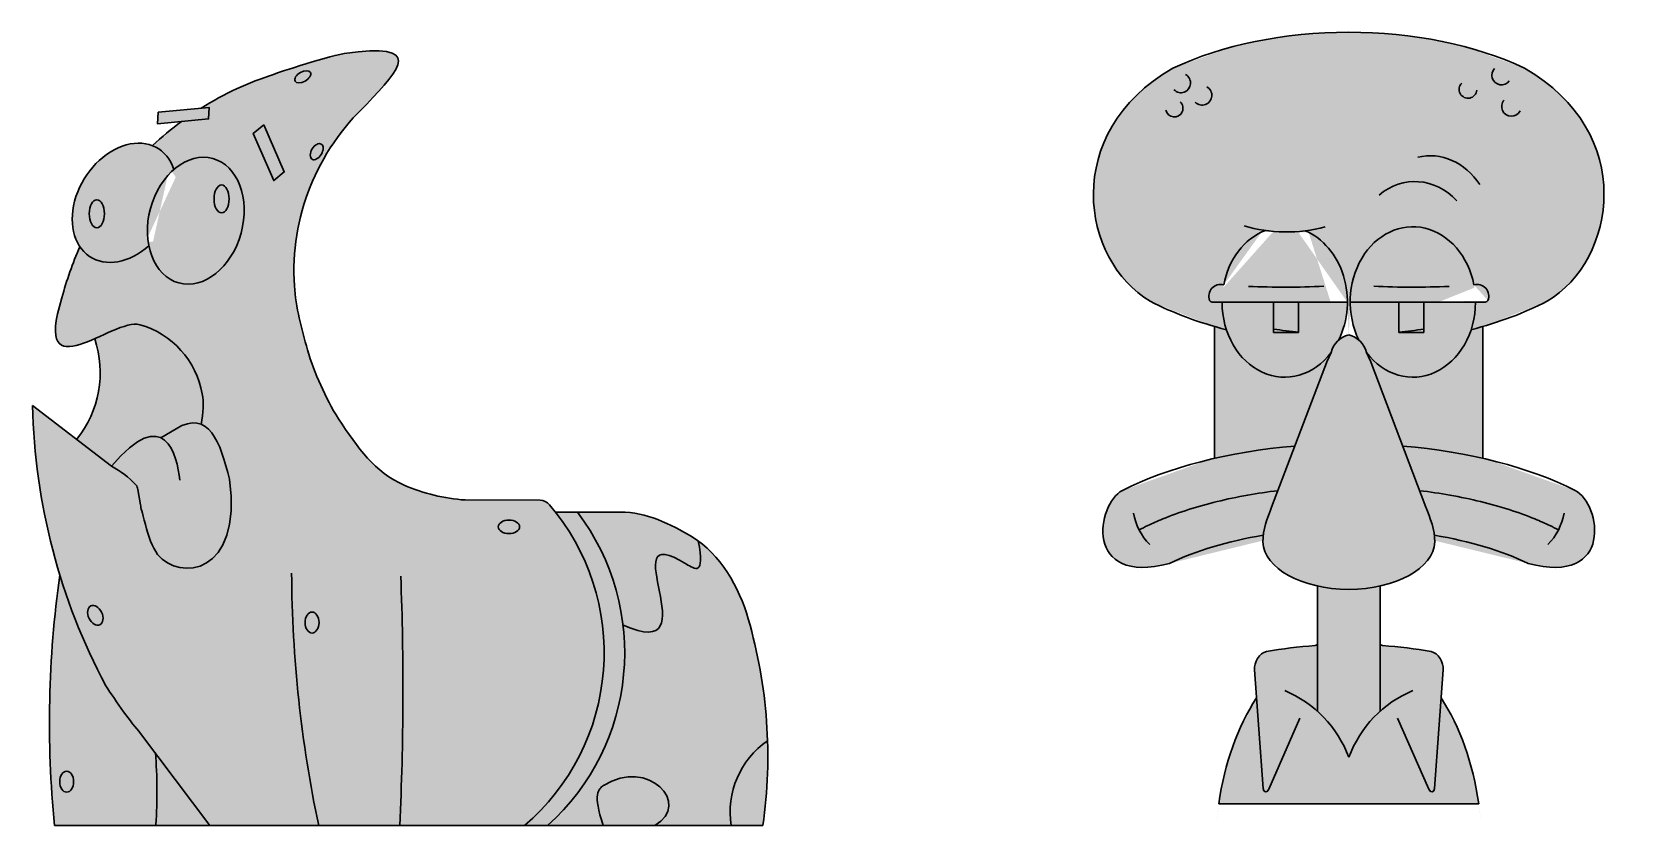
# Model space of a CAD drawing. Header units: millimetres. Extents: x -4203 to 2199, y -1588 to 1577.
import ezdxf

# ---------------------------------------------------------------- set-up
doc = ezdxf.new("R2010")
doc.units = ezdxf.units.MM
doc.layers.get('0').update_dxf_attribs({"lineweight": 30})
pattern_1 = [(0, (-1484.410817172378, 1889.45010403078), (0, 6.985), [5.08, -1.905]), (90, (-1484.410817172378, 1889.45010403078), (-6.985, 4.277078946022131e-16), [5.08, -1.905])]

msp = doc.modelspace()

# ---------------------------------------------------------------- hatches: boundary and pattern name
h = msp.add_hatch(color=11)
h.dxf.hatch_style = 1
edge = h.paths.add_edge_path()
edge.add_spline(control_points=[(-2139.174466708067, -306.9158083857401), (-2147.985994636895, -296.6411251701634), (-2162.203560524986, -289.2973914231723), (-2175.739078966426, -289.2540308142544)], knot_values=[0, 0, 0, 0, 40.60676368031275, 40.60676368031275, 40.60676368031275, 40.60676368031275], degree=3, periodic=0)
edge.add_line((-2175.739078966427, -289.2540308142543), (-2474.98367795451, -288.2954101242782))
edge.add_arc((-2423.235412582515, 454.7402358261165), 744.8354543937412, 246.6810842492959, 266.01610308095485, ccw=False)
edge.add_spline(control_points=[(-2718.077558058884, -229.2538894211859), (-2836.540633982771, -178.1892586357966), (-2903.417961848191, -79.98607414751314), (-2980.758471382138, 34.99450978925597)], knot_values=[0, 0, 0, 0, 387.0011264471599, 387.0011264471599, 387.0011264471599, 387.0011264471599], degree=3, periodic=0)
edge.add_arc((-1965.499172964542, 656.6920614064607), 1190.486996447344, 196.8761762613477, 211.4813636929831, ccw=False)
edge.add_spline(control_points=[(-3104.717104156174, 311.0885400678118), (-3126.859901978072, 394.8263628673774), (-3151.175019415305, 479.2480863258947), (-3156.672037752651, 565.6894494108888)], knot_values=[0, 0, 0, 0, 259.8479135250772, 259.8479135250772, 259.8479135250772, 259.8479135250772], degree=3, periodic=0)
edge.add_arc((-2250.158254733396, 623.3368847412896), 908.3449045401492, 132.835682381019, 183.6386795159836, ccw=False)
edge.add_spline(control_points=[(-2867.740248652691, 1289.432183021289), (-2733.474515463981, 1433.757021266983), (-2634.739400146322, 1536.764370909264), (-2958.19560075066, 1491.798342784344)], knot_values=[9.263683984206807, 9.263683984206807, 9.263683984206807, 9.263683984206807, 218.1902248180658, 218.1902248180658, 218.1902248180658, 218.1902248180658], degree=3, periodic=0)
edge.add_spline(control_points=[(-2958.19560075066, 1491.798342784344), (-3038.786226593149, 1477.759710527906), (-3253.912195831386, 1405.200403463791), (-3236.299253711516, 1409.606818234728)], knot_values=[28.6832457793609, 28.6832457793609, 28.6832457793609, 28.6832457793609, 272.7801644985942, 272.7801644985942, 272.7801644985942, 272.7801644985942], degree=3, periodic=0)
edge.add_arc((-2850.949852530332, 194.2904599798726), 1274.946277939797, 107.5926468923383, 122.1326201746493)
edge.add_line((-3529.069279453312, 1273.939502244159), (-3496.871435042763, 1277.022172674286))
edge.add_line((-3496.871435042763, 1277.022172674286), (-3499.095653174884, 1231.357548807284))
edge.add_line((-3499.095653174884, 1231.357548807284), (-3606.763573231255, 1221.049258935484))
edge.add_arc((-2850.949852530332, 194.2904599798715), 1274.946277939798, 126.3573841818677, 133.1466657099305)
edge.add_ellipse((-3835.012080563567, 896.7535115662702), major_axis=(-135.3345668044946, -216.1317921948695), ratio=0.7312086637384768, start_angle=-211.42146097588613, end_angle=-172.04707459209908, ccw=False)
edge.add_ellipse((-3549.97370258896, 825.2807809652965), major_axis=(-67.73269603863329, -248.1927209673298), ratio=0.7281594263499638, start_angle=-55.580257803328095, end_angle=227.3922276604341, ccw=False)
edge.add_ellipse((-3835.012080563567, 896.7535115662702), major_axis=(-135.3345668044946, -216.1317921948695), ratio=0.7312086637384768, start_angle=-17.715937048256706, end_angle=68.5715025496221, ccw=False)
edge.add_arc((-2850.949852530332, 194.2904599798776), 1274.946277939796, 155.5996242001752, 165.3006519251332)
edge.add_spline(control_points=[(-4084.167954799668, 517.8041750952596), (-4157.582438685316, 280.9356198369658), (-4061.967529609377, 307.2352279694676), (-3953.253665148591, 354.9298532249276)], knot_values=[125.8258903919103, 125.8258903919103, 125.8258903919103, 125.8258903919103, 328.9061140293907, 328.9061140293907, 328.9061140293907, 328.9061140293907], degree=3, periodic=0)
edge.add_spline(control_points=[(-3953.253665148591, 354.9298532249276), (-3885.895955231242, 384.4808286088702), (-3813.509710958898, 422.2450985241413), (-3773.183326985483, 410.7163928360897)], knot_values=[0, 0, 0, 0, 125.8258903919102, 125.8258903919102, 125.8258903919102, 125.8258903919102], degree=3, periodic=0)
edge.add_arc((-3869.6354411145, 73.33550250374935), 350.8972434793405, 10.074703095790198, 74.045564910574, ccw=False)
edge.add_spline(control_points=[(-3524.148853846801, 134.7186720172072), (-3518.229703045684, 101.4035593241083), (-3520.200244770238, 58.64861543005305), (-3528.167293547242, 13.36767187554544)], knot_values=[0, 0, 0, 0, 101.5105793483715, 101.5105793483715, 101.5105793483715, 101.5105793483715], degree=3, periodic=0)
edge.add_spline(control_points=[(-3528.167293547242, 13.36767187554554), (-3469.806624918447, -10.77900560135103), (-3440.432537934866, -105.5369508925988), (-3415.691865210494, -205.1823952892155)], knot_values=[0, 0, 0, 0, 263.3855441700679, 263.3855441700679, 263.3855441700679, 263.3855441700679], degree=3, periodic=0)
edge.add_spline(control_points=[(-3415.691865210494, -205.1823952892155), (-3363.40256749485, -589.2426003906712), (-3616.290730340777, -612.4561927528284), (-3702.216925899752, -505.2320138983828)], knot_values=[0, 0, 0, 0, 383.7590947895095, 383.7590947895095, 383.7590947895095, 383.7590947895095], degree=3, periodic=0)
edge.add_ellipse((-3607.019162922486, -252.5370371050158), major_axis=(0, 315.4066407294868), ratio=0.5043587598519856, start_angle=115.1413809541497, end_angle=143.2421686194896, ccw=False)
edge.add_spline(control_points=[(-3751.026554334575, -386.5386033077684), (-3765.331045701155, -332.8934794749029), (-3768.596853778021, -320.6461388689432), (-3770.682205553596, -308.1795536464246)], knot_values=[0, 0, 0, 0, 37.91938755101327, 37.91938755101327, 37.91938755101327, 37.91938755101327], degree=3, periodic=0)
edge.add_line((-3770.682205553597, -308.1795536464227), (-3780.918290980454, -246.9865056371934))
edge.add_spline(control_points=[(-3780.918290980455, -246.9865056371905), (-3782.065399820491, -240.1288951940457), (-3783.80562559424, -232.6256771700466), (-3788.606646268096, -227.5964744330287)], knot_values=[0, 0, 0, 0, 20.85867007091703, 20.85867007091703, 20.85867007091703, 20.85867007091703], degree=3, periodic=0)
edge.add_arc((-4061.778499724227, -488.3741333460315), 377.6610238147492, 43.67027215164719, 62.36837999635843)
edge.add_spline(control_points=[(-3886.624968000379, -153.7861938839714), (-3886.627350024535, -153.7890066914894), (-3886.629732069296, -153.7918195563693), (-3886.632114134661, -153.7946324786117)], knot_values=[382.3979263336934, 382.3979263336934, 382.3979263336934, 382.3979263336934, 382.4021900496822, 382.4021900496822, 382.4021900496822, 382.4021900496822], degree=3, periodic=0)
edge.add_line((-3886.632114134662, -153.7946324786124), (-4200.828616786017, 88.84867023956679))
edge.add_arc((-1715.673730130655, 140.6567581670802), 2485.694850266567, 181.194273601382, 208.0633588208722)
edge.add_spline(control_points=[(-3909.120221998229, -1028.732559363898), (-3866.315508990054, -1094.497754069102), (-3808.893694718054, -1176.477078374603), (-3770.198166905608, -1218.775715572621)], knot_values=[0, 0, 0, 0, 235.4054770240711, 235.4054770240711, 235.4054770240711, 235.4054770240711], degree=3, periodic=0)
edge.add_line((-3770.198166905608, -1218.775715572621), (-3710.912621263346, -1295.797587373545))
edge.add_arc((-5753.253980991392, -1452.47789137435), 2048.342487797777, -3.748253856858014, 4.3869115606871105, ccw=False)
edge.add_line((-3709.293069840887, -1586.383608229096), (-2238.542446487838, -1586.383608229096))
edge.add_arc((-2827.317671178083, -897.0647149747418), 906.5411197548943, 310.5019835101893, 400.6162605552427)
edge = h.paths.add_edge_path(flags=16)
edge.add_ellipse((-3086.120598243418, -777.0398077788304), major_axis=(0, 41.81203388952963), ratio=0.6634663858924893, start_angle=0, end_angle=360)
edge = h.paths.add_edge_path(flags=16)
edge.add_ellipse((-3950.783687795417, -748.2007306366972), major_axis=(-18.16895677851459, 37.65813574195677), ratio=0.6634663858924893, start_angle=0, end_angle=360)
edge = h.paths.add_edge_path(flags=16)
edge.add_ellipse((-2300.72936672817, -395.4038447517851), major_axis=(42.55461152639327, 0), ratio=0.6315785476884824, start_angle=0, end_angle=360)
h.paths.add_polyline_path([(-3239.221387473431, 985.4545419208318), (-3321.005403644179, 1173.084966624227), (-3278.953112746932, 1207.273490977325), (-3197.169096576184, 1019.643066273931)], flags=16)
edge = h.paths.add_edge_path(flags=16)
edge.add_ellipse((-3067.708628926317, 1100.468604572736), major_axis=(18.27521287217472, 30.28638484512819), ratio=0.5993197629736751, start_angle=0, end_angle=360)
edge = h.paths.add_edge_path(flags=16)
edge.add_ellipse((-3123.419114035629, 1398.83270835747), major_axis=(30.76762100579987, 17.10331665639766), ratio=0.5450160071013181, start_angle=0, end_angle=360)
at = {"true_color": 0xfb8884}
h = msp.add_hatch(color=11, dxfattribs=at)
h.dxf.hatch_style = 1
edge = h.paths.add_edge_path()
edge.add_spline(control_points=[(-2139.174466708067, -306.9158083857401), (-2147.985994636895, -296.6411251701634), (-2162.203560524986, -289.2973914231723), (-2175.739078966426, -289.2540308142544)], knot_values=[0, 0, 0, 0, 40.60676368031275, 40.60676368031275, 40.60676368031275, 40.60676368031275], degree=3, periodic=0)
edge.add_line((-2175.739078966426, -289.2540308142544), (-2474.983677954509, -288.2954101242782))
edge.add_arc((-2423.235412582515, 454.7402358261168), 744.8354543937411, 246.6810842492969, 266.01610308095496, ccw=False)
edge.add_spline(control_points=[(-2718.077558058884, -229.2538894211859), (-2836.540633982771, -178.1892586357966), (-2903.417961848191, -79.98607414751314), (-2980.758471382138, 34.99450978925597)], knot_values=[0, 0, 0, 0, 387.0011264471599, 387.0011264471599, 387.0011264471599, 387.0011264471599], degree=3, periodic=0)
edge.add_arc((-1965.499172964542, 656.6920614064618), 1190.486996447344, 196.8761762613481, 211.4813636929828, ccw=False)
edge.add_spline(control_points=[(-3104.717104156174, 311.0885400678118), (-3126.859901978072, 394.8263628673774), (-3151.175019415305, 479.2480863258947), (-3156.672037752651, 565.6894494108888)], knot_values=[0, 0, 0, 0, 259.8479135250772, 259.8479135250772, 259.8479135250772, 259.8479135250772], degree=3, periodic=0)
edge.add_arc((-2250.158254733396, 623.3368847412894), 908.3449045401495, 132.8356823810186, 183.6386795159835, ccw=False)
edge.add_spline(control_points=[(-2867.740248652691, 1289.432183021289), (-2733.474515463981, 1433.757021266983), (-2634.739400146322, 1536.764370909264), (-2958.19560075066, 1491.798342784344)], knot_values=[9.263683984206807, 9.263683984206807, 9.263683984206807, 9.263683984206807, 218.1902248180658, 218.1902248180658, 218.1902248180658, 218.1902248180658], degree=3, periodic=0)
edge.add_spline(control_points=[(-2958.19560075066, 1491.798342784344), (-3038.786226593149, 1477.759710527906), (-3253.912195831386, 1405.200403463791), (-3236.299253711516, 1409.606818234728)], knot_values=[28.6832457793609, 28.6832457793609, 28.6832457793609, 28.6832457793609, 272.7801644985942, 272.7801644985942, 272.7801644985942, 272.7801644985942], degree=3, periodic=0)
edge.add_arc((-2850.949852530334, 194.2904599798717), 1274.946277939797, 107.5926468923381, 122.1326201746492)
edge.add_line((-3529.069279453312, 1273.939502244159), (-3496.871435042763, 1277.022172674287))
edge.add_line((-3496.871435042763, 1277.022172674287), (-3499.095653174884, 1231.357548807284))
edge.add_line((-3499.095653174884, 1231.357548807284), (-3606.763573231256, 1221.049258935484))
edge.add_arc((-2850.949852530331, 194.290459979872), 1274.946277939798, 126.3573841818678, 133.1466657099306)
edge.add_ellipse((-3835.012080563567, 896.7535115662702), major_axis=(-135.3345668044946, -216.1317921948695), ratio=0.7312086637384768, start_angle=-211.42146097588613, end_angle=-172.04707459209908, ccw=False)
edge.add_ellipse((-3549.97370258896, 825.2807809652965), major_axis=(-67.73269603863329, -248.1927209673298), ratio=0.7281594263499638, start_angle=-55.580257803328095, end_angle=227.3922276604341, ccw=False)
edge.add_ellipse((-3835.012080563567, 896.7535115662702), major_axis=(-135.3345668044946, -216.1317921948695), ratio=0.7312086637384768, start_angle=-17.715937048256706, end_angle=68.5715025496221, ccw=False)
edge.add_arc((-2850.949852530333, 194.2904599798758), 1274.946277939796, 155.5996242001751, 165.3006519251337)
edge.add_spline(control_points=[(-4084.167954799668, 517.8041750952596), (-4157.582438685316, 280.9356198369658), (-4061.967529609377, 307.2352279694676), (-3953.253665148591, 354.9298532249276)], knot_values=[125.8258903919103, 125.8258903919103, 125.8258903919103, 125.8258903919103, 328.9061140293907, 328.9061140293907, 328.9061140293907, 328.9061140293907], degree=3, periodic=0)
edge.add_spline(control_points=[(-3953.253665148591, 354.9298532249276), (-3885.895955231242, 384.4808286088702), (-3813.509710958898, 422.2450985241413), (-3773.183326985483, 410.7163928360897)], knot_values=[0, 0, 0, 0, 125.8258903919102, 125.8258903919102, 125.8258903919102, 125.8258903919102], degree=3, periodic=0)
edge.add_arc((-3869.6354411145, 73.33550250374918), 350.8972434793406, 10.07470309579088, 74.045564910574, ccw=False)
edge.add_spline(control_points=[(-3524.148853846801, 134.7186720172072), (-3518.229703045684, 101.4035593241083), (-3520.200244770238, 58.64861543005305), (-3528.167293547242, 13.36767187554544)], knot_values=[0, 0, 0, 0, 101.5105793483715, 101.5105793483715, 101.5105793483715, 101.5105793483715], degree=3, periodic=0)
edge.add_spline(control_points=[(-3528.167293547242, 13.36767187554554), (-3469.806624918447, -10.77900560135103), (-3440.432537934866, -105.5369508925988), (-3415.691865210494, -205.1823952892155)], knot_values=[0, 0, 0, 0, 263.3855441700679, 263.3855441700679, 263.3855441700679, 263.3855441700679], degree=3, periodic=0)
edge.add_spline(control_points=[(-3415.691865210494, -205.1823952892155), (-3363.40256749485, -589.2426003906712), (-3616.290730340777, -612.4561927528284), (-3702.216925899752, -505.2320138983828)], knot_values=[0, 0, 0, 0, 383.7590947895095, 383.7590947895095, 383.7590947895095, 383.7590947895095], degree=3, periodic=0)
edge.add_ellipse((-3607.019162922486, -252.5370371050158), major_axis=(0, 315.4066407294868), ratio=0.5043587598519856, start_angle=115.1413809541497, end_angle=143.2421686194896, ccw=False)
edge.add_spline(control_points=[(-3751.026554334575, -386.5386033077684), (-3765.331045701155, -332.8934794749029), (-3768.596853778021, -320.6461388689432), (-3770.682205553596, -308.1795536464246)], knot_values=[0, 0, 0, 0, 37.91938755101327, 37.91938755101327, 37.91938755101327, 37.91938755101327], degree=3, periodic=0)
edge.add_line((-3770.682205553599, -308.1795536464218), (-3780.918290980453, -246.9865056371879))
edge.add_spline(control_points=[(-3780.918290980455, -246.9865056371905), (-3782.065399820491, -240.1288951940457), (-3783.80562559424, -232.6256771700466), (-3788.606646268096, -227.5964744330287)], knot_values=[0, 0, 0, 0, 20.85867007091703, 20.85867007091703, 20.85867007091703, 20.85867007091703], degree=3, periodic=0)
edge.add_arc((-4061.778499724227, -488.3741333460317), 377.6610238147492, 43.67027215164725, 62.36837999635851)
edge.add_spline(control_points=[(-3886.624968000379, -153.7861938839714), (-3886.627350024535, -153.7890066914894), (-3886.629732069295, -153.7918195563693), (-3886.632114134661, -153.7946324786117)], knot_values=[382.3979263336934, 382.3979263336934, 382.3979263336934, 382.3979263336934, 382.4021900496822, 382.4021900496822, 382.4021900496822, 382.4021900496822], degree=3, periodic=0)
edge.add_line((-3886.632114134662, -153.7946324786126), (-4200.828616786017, 88.8486702395665))
edge.add_arc((-1715.673730130654, 140.6567581670802), 2485.694850266567, 181.194273601382, 208.0633588208722)
edge.add_spline(control_points=[(-3909.120221998229, -1028.732559363898), (-3866.315508990054, -1094.497754069102), (-3808.893694718054, -1176.477078374603), (-3770.198166905608, -1218.775715572621)], knot_values=[0, 0, 0, 0, 235.4054770240711, 235.4054770240711, 235.4054770240711, 235.4054770240711], degree=3, periodic=0)
edge.add_line((-3770.198166905609, -1218.77571557262), (-3710.912621263346, -1295.797587373546))
edge.add_arc((-5753.253980991392, -1452.477891374349), 2048.342487797777, -3.748253856858014, 4.3869115606871105, ccw=False)
edge.add_line((-3709.293069840887, -1586.383608229096), (-2238.542446487838, -1586.383608229096))
edge.add_arc((-2827.317671178083, -897.0647149747418), 906.5411197548942, 310.5019835101893, 400.6162605552431)
edge = h.paths.add_edge_path(flags=16)
edge.add_ellipse((-3086.120598243418, -777.0398077788304), major_axis=(0, 41.81203388952963), ratio=0.6634663858924893, start_angle=0, end_angle=360)
edge = h.paths.add_edge_path(flags=16)
edge.add_ellipse((-2300.72936672817, -395.4038447517851), major_axis=(42.55461152639327, 0), ratio=0.6315785476884824, start_angle=0, end_angle=360)
edge = h.paths.add_edge_path(flags=16)
edge.add_ellipse((-3950.783687795417, -748.2007306366972), major_axis=(-18.16895677851459, 37.65813574195677), ratio=0.6634663858924893, start_angle=0, end_angle=360)
h.paths.add_polyline_path([(-3239.221387473431, 985.4545419208318), (-3321.005403644179, 1173.084966624227), (-3278.953112746932, 1207.273490977325), (-3197.169096576184, 1019.643066273931)], flags=16)
edge = h.paths.add_edge_path(flags=16)
edge.add_ellipse((-3067.708628926317, 1100.468604572736), major_axis=(18.27521287217472, 30.28638484512819), ratio=0.5993197629736751, start_angle=0, end_angle=360)
edge = h.paths.add_edge_path(flags=16)
edge.add_ellipse((-3123.419114035629, 1398.83270835747), major_axis=(30.76762100579987, 17.10331665639766), ratio=0.5450160071013181, start_angle=0, end_angle=360)
edge = h.paths.add_edge_path(flags=0)
edge.add_spline(control_points=[(-3770.198166905608, -1218.775715572621), (-3808.893694718054, -1176.477078374603), (-3866.315508990054, -1094.497754069102), (-3909.120221998229, -1028.732559363898)], knot_values=[0, 0, 0, 0, 235.4054770240711, 235.4054770240711, 235.4054770240711, 235.4054770240711], degree=3, periodic=0)
edge.add_arc((-1715.673730130655, 140.6567581670806), 2485.694850266568, 197.0346276870841, 208.0633588208721, ccw=False)
edge.add_arc((88.58040765763235, -1178.02050635061), 4222.389945998717, 171.9609336545012, 185.5499638449498)
edge.add_line((-4114.015984228606, -1586.383608229096), (-3709.293069840887, -1586.383608229096))
edge.add_arc((-5753.253980991392, -1452.477891374351), 2048.342487797777, 356.251746143142, 364.3869115606871)
edge.add_line((-3710.912621263346, -1295.797587373546), (-3770.198166905608, -1218.77571557262))
edge = h.paths.add_edge_path(flags=17)
edge.add_ellipse((-4065.281542189077, -1411.460247355564), major_axis=(0, 41.81203388952962), ratio=0.6634663858924893, start_angle=0, end_angle=360)
h = msp.add_hatch()
h.set_pattern_fill('ANGLE', color=132)
h.set_pattern_definition(pattern_1)
edge = h.paths.add_edge_path()
edge.add_spline(control_points=[(1841.299908165104, 504.2368449754868), (2118.022766429041, 667.7276352346915), (2199.431484691862, 1176.427762937466), (1751.183958510721, 1433.230391283621)], knot_values=[0, 0, 0, 0, 933.3541093627185, 933.3541093627185, 933.3541093627185, 933.3541093627185], degree=3, periodic=0)
edge.add_ellipse((1049.760993873389, 956.2728902187603), major_axis=(1095.528900266801, 0.5342489127829748), ratio=0.5664913908241735, start_angle=50.17298881787449, end_angle=90)
edge.add_ellipse((1049.45834646374, 956.2728164237924), major_axis=(-1095.529030533507, 1.042886269874878e-13), ratio=0.5664913908241735, start_angle=270, end_angle=309.8270111821255)
edge.add_spline(control_points=[(347.8028707315592, 1432.888202786536), (-100.3193690236658, 1175.867011267692), (-18.66258623883033, 667.2066440684721), (258.1399675208328, 503.8508207334251)], knot_values=[0, 0, 0, 0, 933.3541093627185, 933.3541093627185, 933.3541093627185, 933.3541093627185], degree=3, periodic=0)
edge.add_ellipse((1050, 1021.747378788423), major_axis=(-1194.255161960517, 1.13686837721616e-13), ratio=0.5793145682580841, start_angle=48.46651369133793, end_angle=65.8870424993872)
edge.add_ellipse((794.3502802134901, 501.2987352768831), major_axis=(-8.185452315956354e-13, -300), ratio=0.8333333333333337, start_angle=270.2480409416714, end_angle=291.72204003430386, ccw=False)
edge.add_line((544.3526228818542, 500), (520.0000000000285, 500))
edge.add_spline(control_points=[(519.9999999999998, 500.0000000000001), (511.2202834204643, 500.0000000000001), (497.9936987754427, 499.4874981046108), (494.8011894591971, 507.666208729315)], knot_values=[0, 0, 0, 0, 26.33914973860562, 26.33914973860562, 26.33914973860562, 26.33914973860562], degree=3, periodic=0)
edge.add_arc((537.9629699146969, 524.5141438786184), 46.33348908601546, 73.90813914293881, 201.3228813704076, ccw=False)
edge.add_ellipse((794.3502802134901, 501.2987352768831), major_axis=(-8.185452315956354e-13, -300), ratio=0.8333333333333337, start_angle=558.1754456872673, end_angle=616.9513519906478, ccw=False)
edge.add_ellipse((801.2921082880348, 1002.037123226561), major_axis=(368.8827245570719, 0), ratio=0.6008974802127484, start_angle=-103.3099591600041, end_angle=-78.35138382331716)
edge.add_ellipse((794.3502802134901, 501.2987352768831), major_axis=(-8.185452315956354e-13, -300), ratio=0.8333333333333337, start_angle=449.7519590583289, end_angle=520.9925966285631, ccw=False)
edge.add_ellipse((794.3502802134901, 501.2987352768831), major_axis=(-8.185452315956354e-13, -300), ratio=0.8333333333333337, start_angle=419.6464869544265, end_angle=449.7519590583289, ccw=False)
edge.add_arc((1072.667201526135, 277.3327984738647), 95.67553297152034, 103.70467579471301, 130.8550575711096, ccw=False)
edge.add_arc((1027.332798473865, 277.3327984738648), 95.67553297152047, 49.144942428890374, 76.2953242052863, ccw=False)
edge.add_ellipse((1305.64971978651, 501.2987352768831), major_axis=(8.185452315956354e-13, -300), ratio=0.8333333333333337, start_angle=-89.75195905832902, end_angle=-59.64648695442651, ccw=False)
edge.add_ellipse((1305.64971978651, 501.2987352768831), major_axis=(8.185452315956354e-13, -300), ratio=0.8333333333333337, start_angle=-256.9513519906477, end_angle=-89.75195905832902, ccw=False)
edge.add_arc((1562.037030085303, 524.5141438786184), 46.33348908601547, -25.554594240226322, 106.0918608570613, ccw=False)
edge.add_spline(control_points=[(1605.198810540803, 507.666208729315), (1602.006301224557, 499.4874981046108), (1588.779716579536, 500.0000000000001), (1580, 500.0000000000001)], knot_values=[0, 0, 0, 0, 26.33914973860562, 26.33914973860562, 26.33914973860562, 26.33914973860562], degree=3, periodic=0)
edge.add_line((1579.99999999998, 499.9999999999999), (1555.647377118146, 499.9999999999999))
edge.add_ellipse((1305.64971978651, 501.2987352768831), major_axis=(8.185452315956354e-13, -300), ratio=0.8333333333333337, start_angle=68.36095634749393, end_angle=89.75195905832862, ccw=False)
edge.add_ellipse((1049.187410883665, 1021.74718065361), major_axis=(1194.255019954525, 0.5823939887308603), ratio=0.5793145682580843, start_angle=294.1465265696934, end_angle=311.5334863086621)
edge = h.paths.add_edge_path(flags=17)
edge.add_ellipse((794.3502802134901, 501.2987352768831), major_axis=(-8.185452315956354e-13, -300), ratio=0.8333333333333337, start_angle=449.751959058329, end_angle=520.9925966285631)
edge.add_ellipse((801.2921082880348, 1002.037123226561), major_axis=(368.8827245570719, 0), ratio=0.6008974802127484, start_angle=-103.30995916000421, end_angle=-78.35138382331718, ccw=False)
edge.add_ellipse((794.3502802134901, 501.2987352768831), major_axis=(-8.185452315956354e-13, -300), ratio=0.8333333333333337, start_angle=558.1754456872673, end_angle=616.9513519906477)
edge.add_arc((537.9629699146969, 524.5141438786184), 46.33348908601545, 73.90813914293885, 201.3228813704076)
edge.add_spline(control_points=[(494.8011894591971, 507.666208729315), (497.9936987754427, 499.4874981046108), (511.2202834204643, 500.0000000000001), (519.9999999999998, 500.0000000000001)], knot_values=[0, 0, 0, 0, 26.33914973860562, 26.33914973860562, 26.33914973860562, 26.33914973860562], degree=3, periodic=0)
edge.add_line((520.0000000000525, 499.9999999999999), (544.3526228818542, 500))
edge.add_line((544.3526228818542, 500), (1044.347937545126, 500.0000000000001))
edge = h.paths.add_edge_path(flags=17)
edge.add_ellipse((1305.64971978651, 501.2987352768831), major_axis=(8.185452315956354e-13, -300), ratio=0.8333333333333337, start_angle=-256.9513519906478, end_angle=-89.75195905832894)
edge.add_line((1055.652062454874, 500), (1555.647377118146, 500))
edge.add_line((1555.647377118146, 500), (1579.999999999997, 500))
edge.add_spline(control_points=[(1580, 500.0000000000001), (1588.779716579536, 500.0000000000001), (1602.006301224557, 499.4874981046108), (1605.198810540803, 507.666208729315)], knot_values=[0, 0, 0, 0, 26.33914973860562, 26.33914973860562, 26.33914973860562, 26.33914973860562], degree=3, periodic=0)
edge.add_arc((1562.037030085304, 524.5141438786184), 46.33348908601543, 338.6771186295935, 466.0918608570616)
edge = h.paths.add_edge_path()
edge.add_ellipse((1050, -452.6333097181341), major_axis=(342.6513549492295, 0), ratio=0.5600790076293881, start_angle=-90, end_angle=-68.6190894836713, ccw=False)
edge.add_ellipse((1050, -452.6333097181341), major_axis=(-342.6513549492295, 0), ratio=0.5600790076293881, start_angle=428.6190894836713, end_angle=450, ccw=False)
edge.add_line((925.0807741843164, -631.3372562968859), (925.0807741843164, -1130.926993822869))
edge.add_arc((614.271478089016, -1476.946967002204), 465.1152979405039, 20.47608244057102, 48.06852040583499, ccw=False)
edge.add_arc((1485.728521910983, -1476.946967002205), 465.1152979405036, 131.931479594165, 159.5239175594288, ccw=False)
edge.add_line((1174.919225815684, -1130.92699382287), (1174.919225815684, -631.3372562968857))
h.paths.add_polyline_path([(1050, -644.5451405609638), (991.0625213251315, -641.6841712510013), (992.3362989518628, -641.808108369416), (994.3066845129533, -641.9932024485215), (996.2789635030299, -642.1718587799987), (998.253068869697, -642.3440712899946), (1000.228933498467, -642.5098341237267), (1002.206490215043, -642.6691416456874), (1004.185671787599, -642.8219884398322), (1006.166410929071, -642.9683693097641), (1008.148640299441, -643.1082792789111), (1010.132292508024, -643.2417135906962), (1012.117300115767, -643.3686677086966), (1014.103595637533, -643.4891373168002), (1016.091111544401, -643.6031183193509), (1018.07978026596, -643.7106068412895), (1020.069534192606, -643.8115992282828), (1022.060305677841, -643.906092046851), (1024.052027040572, -643.9940820844813), (1026.044630567415, -644.0755663497407), (1028.038048514991, -644.1505420723738), (1030.032213112235, -644.2190067033994), (1032.027056562698, -644.2809579151972), (1034.02251104685, -644.3363936015849), (1036.018508724391, -644.3853118778939), (1038.014981736549, -644.4277110810276), (1040.011862208396, -644.4635897695234), (1042.009082251149, -644.4929467235979), (1044.006573964482, -644.5157809451903), (1046.004269438831, -644.5320916579967), (1048.002100757707, -644.5418783074952)])
h.paths.add_polyline_path([(1108.93747867488, -641.6841712510004), (1050, -644.5451405609638), (1051.997899242293, -644.5418783074952), (1053.995730561169, -644.5320916579967), (1055.993426035518, -644.5157809451903), (1057.990917748851, -644.4929467235979), (1059.988137791604, -644.4635897695234), (1061.985018263451, -644.4277110810276), (1063.981491275609, -644.3853118778939), (1065.97748895315, -644.3363936015853), (1067.972943437302, -644.2809579151972), (1069.967786887765, -644.2190067033994), (1071.961951485009, -644.1505420723738), (1073.955369432585, -644.0755663497407), (1075.947972959427, -643.9940820844813), (1077.939694322159, -643.906092046851), (1079.930465807394, -643.8115992282828), (1081.92021973404, -643.7106068412895), (1083.908888455599, -643.6031183193509), (1085.896404362467, -643.4891373168002), (1087.882699884233, -643.3686677086966), (1089.867707491976, -643.2417135906962), (1091.851359700559, -643.1082792789111), (1093.833589070929, -642.9683693097641), (1095.814328212401, -642.8219884398322), (1097.793509784957, -642.6691416456874), (1099.771066501533, -642.5098341237267), (1101.746931130303, -642.3440712899946), (1103.72103649697, -642.1718587799992), (1105.693315487047, -641.9932024485215), (1107.663701048137, -641.808108369416)])
h.paths.add_polyline_path([(1391.311326625604, -428.6222417178119), (1391.873964009326, -433.9641384440624), (1391.872075797349, -433.9435770566897), (1391.862429277941, -433.8391343167891), (1391.852727947231, -433.7346956566607), (1391.84297185841, -433.6302610783546), (1391.83316106467, -433.5258305839197), (1391.823295619205, -433.4214041754067), (1391.813375575205, -433.3169818548649), (1391.803400985864, -433.2125636243441), (1391.793371904373, -433.1081494858945), (1391.783288383926, -433.0037394415649), (1391.773150477713, -432.8993334934062), (1391.762958238928, -432.7949316434674), (1391.752711720763, -432.6905338937986), (1391.742410976411, -432.5861402464498), (1391.732056059062, -432.48175070347), (1391.72164702191, -432.3773652669097), (1391.711183918148, -432.272983938818), (1391.700666800966, -432.1686067212454), (1391.690095723558, -432.0642336162414), (1391.679470739116, -431.9598646258555), (1391.668791900833, -431.8554997521383), (1391.658059261899, -431.7511389971382), (1391.647272875509, -431.6467823629064), (1391.636432794853, -431.5424298514913), (1391.625539073125, -431.4380814649439), (1391.614591763516, -431.3337372053134), (1391.603590919219, -431.2293970746491), (1391.592536593426, -431.1250610750017), (1391.58142883933, -431.0207292084206), (1391.570267710123, -430.9164014769553), (1391.559053258996, -430.812077882656), (1391.547785539143, -430.7077584275721), (1391.536464603756, -430.6034431137541), (1391.525090506027, -430.4991319432506), (1391.513663299147, -430.3948249181121), (1391.50218303631, -430.2905220403882), (1391.490649770708, -430.1862233121287), (1391.479063555533, -430.0819287353834), (1391.467424443977, -429.9776383122025), (1391.455732489233, -429.8733520446349), (1391.443987744493, -429.7690699347309), (1391.432190262949, -429.66479198454), (1391.420340097793, -429.5605181961123), (1391.408437302219, -429.4562485714973), (1391.396481929417, -429.3519831127451), (1391.384474032581, -429.2477218219051), (1391.372413664902, -429.1434647010274), (1391.360300879574, -429.0392117521615), (1391.348135729787, -428.9349629773569), (1391.335918268735, -428.8307183786642), (1391.32364854961, -428.7264779581328)])
h.paths.add_polyline_path([(708.4297322898774, -430.9164014769553), (708.4409467410037, -430.812077882656), (708.4522144608568, -430.7077584275721), (708.463535396244, -430.6034431137541), (708.4749094939739, -430.4991319432506), (708.4863367008529, -430.3948249181121), (708.4978169636902, -430.2905220403882), (708.5093502292921, -430.1862233121287), (708.5209364444672, -430.0819287353834), (708.532575556023, -429.9776383122025), (708.544267510767, -429.8733520446349), (708.5560122555071, -429.7690699347309), (708.567809737051, -429.66479198454), (708.5796599022069, -429.5605181961123), (708.5915626977812, -429.4562485714973), (708.603518070583, -429.3519831127451), (708.6155259674192, -429.2477218219051), (708.6275863350979, -429.1434647010274), (708.6396991204265, -429.0392117521615), (708.6518642702131, -428.9349629773569), (708.6640817312646, -428.8307183786642), (708.67635145039, -428.7264779581328), (708.6886733743959, -428.6222417178119), (708.1260359906692, -433.9641384440774), (708.1279242026512, -433.9435770566897), (708.1375707220586, -433.8391343167891), (708.147272052769, -433.7346956566607), (708.1570281415898, -433.6302610783546), (708.1668389353299, -433.5258305839197), (708.1767043807954, -433.4214041754067), (708.1866244247949, -433.3169818548649), (708.1965990141362, -433.2125636243441), (708.2066280956269, -433.1081494858945), (708.2167116160745, -433.0037394415649), (708.226849522287, -432.8993334934062), (708.2370417610719, -432.7949316434674), (708.2472882792367, -432.6905338937986), (708.2575890235894, -432.5861402464498), (708.267943940938, -432.48175070347), (708.2783529780895, -432.3773652669097), (708.2888160818525, -432.272983938818), (708.2993331990338, -432.1686067212454), (708.3099042764416, -432.0642336162414), (708.3205292608836, -431.9598646258555), (708.3312080991673, -431.8554997521383), (708.3419407381007, -431.7511389971382), (708.3527271244911, -431.6467823629064), (708.3635672051469, -431.5424298514913), (708.3744609268751, -431.4380814649439), (708.3854082364842, -431.3337372053134), (708.3964090807808, -431.2293970746491), (708.4074634065737, -431.1250610750017), (708.4185711606697, -431.0207292084206)])
edge = h.paths.add_edge_path()
edge.add_line((1257.506429434562, -410.7917849622954), (1391.311326625604, -428.6222417178119))
edge.add_line((1391.311326625604, -428.6222417178119), (1391.257576382377, -428.1726447274295))
edge.add_line((1391.257576382377, -428.1726447274295), (1391.202859965211, -427.7231257254953))
edge.add_line((1391.202859965211, -427.7231257254953), (1391.147181643849, -427.2736848765453))
edge.add_line((1391.147181643849, -427.2736848765453), (1391.090545688033, -426.8243223451132))
edge.add_line((1391.090545688033, -426.8243223451132), (1391.032956367504, -426.3750382957351))
edge.add_line((1391.032956367504, -426.3750382957351), (1390.974417952004, -425.925832892945))
edge.add_line((1390.974417952004, -425.925832892945), (1390.914934711274, -425.4767063012787))
edge.add_line((1390.914934711274, -425.4767063012787), (1390.854510915058, -425.0276586852706))
edge.add_line((1390.854510915058, -425.0276586852706), (1390.793150833097, -424.578690209456))
edge.add_line((1390.793150833097, -424.578690209456), (1390.730858735132, -424.1298010383694))
edge.add_line((1390.730858735132, -424.1298010383694), (1390.667638890905, -423.6809913365464))
edge.add_line((1390.667638890905, -423.6809913365464), (1390.603495570158, -423.2322612685211))
edge.add_line((1390.603495570158, -423.2322612685211), (1390.538433042633, -422.7836109988298))
edge.add_line((1390.538433042633, -422.7836109988298), (1390.472455578072, -422.3350406920058))
edge.add_line((1390.472455578072, -422.3350406920058), (1390.405567446217, -421.8865505125855))
edge.add_line((1390.405567446217, -421.8865505125855), (1390.33777291681, -421.4381406251032))
edge.add_line((1390.33777291681, -421.4381406251032), (1390.269076259591, -420.9898111940938))
edge.add_line((1390.269076259591, -420.9898111940938), (1390.199481744304, -420.5415623840922))
edge.add_line((1390.199481744304, -420.5415623840922), (1390.12899364069, -420.0933943596337))
edge.add_line((1390.12899364069, -420.0933943596337), (1390.057616218491, -419.6453072852537))
edge.add_line((1390.057616218491, -419.6453072852537), (1389.985353747448, -419.197301325486))
edge.add_line((1389.985353747448, -419.197301325486), (1389.912210497304, -418.7493766448661))
edge.add_line((1389.912210497304, -418.7493766448661), (1389.838190737801, -418.3015334079291))
edge.add_line((1389.838190737801, -418.3015334079291), (1389.76329873868, -417.8537717792096))
edge.add_line((1389.76329873868, -417.8537717792096), (1389.687538769682, -417.4060919232434))
edge.add_line((1389.687538769682, -417.4060919232434), (1389.61091510055, -416.9584940045647))
edge.add_line((1389.61091510055, -416.9584940045647), (1389.533432001027, -416.5109781877086))
edge.add_line((1389.533432001027, -416.5109781877086), (1389.455093740853, -416.0635446372098))
edge.add_line((1389.455093740853, -416.0635446372098), (1389.37590458977, -415.6161935176042))
edge.add_line((1389.37590458977, -415.6161935176042), (1389.29586881752, -415.1689249934257))
edge.add_line((1389.29586881752, -415.1689249934257), (1389.214990693847, -414.7217392292096))
edge.add_line((1389.214990693847, -414.7217392292096), (1389.133274488489, -414.2746363894912))
edge.add_line((1389.133274488489, -414.2746363894912), (1389.05072447119, -413.827616638805))
edge.add_line((1389.05072447119, -413.827616638805), (1388.967344911692, -413.3806801416863))
edge.add_line((1388.967344911692, -413.3806801416863), (1388.883140079737, -412.9338270626699))
edge.add_line((1388.883140079737, -412.9338270626699), (1388.798114245065, -412.4870575662908))
edge.add_line((1388.798114245065, -412.4870575662908), (1388.71227167742, -412.0403718170842))
edge.add_line((1388.71227167742, -412.0403718170842), (1388.625616646543, -411.5937699795845))
edge.add_line((1388.625616646543, -411.5937699795845), (1388.538153422176, -411.1472522183271))
edge.add_line((1388.538153422176, -411.1472522183271), (1388.44988627406, -410.7008186978469))
edge.add_line((1388.44988627406, -410.7008186978469), (1388.360819471937, -410.2544695826791))
edge.add_line((1388.360819471937, -410.2544695826791), (1388.270957285551, -409.8082050373578))
edge.add_line((1388.270957285551, -409.8082050373578), (1388.180303984641, -409.3620252264191))
edge.add_line((1388.180303984641, -409.3620252264191), (1388.08886383895, -408.915930314397))
edge.add_line((1388.08886383895, -408.915930314397), (1387.99664111822, -408.4699204658268))
edge.add_line((1387.99664111822, -408.4699204658268), (1387.903640092192, -408.0239958452435))
edge.add_line((1387.903640092192, -408.0239958452435), (1387.80986503061, -407.5781566171822))
edge.add_line((1387.80986503061, -407.5781566171822), (1387.715320203213, -407.132402946178))
edge.add_line((1387.715320203213, -407.132402946178), (1387.620009879745, -406.6867349967652))
edge.add_line((1387.620009879745, -406.6867349967652), (1387.523938329947, -406.2411529334795))
edge.add_line((1387.523938329947, -406.2411529334795), (1387.42710982356, -405.795656920855))
edge.add_line((1387.42710982356, -405.795656920855), (1387.329528630328, -405.3502471234278))
edge.add_line((1387.329528630328, -405.3502471234278), (1387.231199019991, -404.9049237057316))
edge.add_line((1387.231199019991, -404.9049237057316), (1387.132125262291, -404.4596868323024))
edge.add_line((1387.132125262291, -404.4596868323024), (1387.032311626971, -404.0145366676747))
edge.add_line((1387.032311626971, -404.0145366676747), (1386.931762383771, -403.5694733763839))
edge.add_line((1386.931762383771, -403.5694733763839), (1386.830481802434, -403.1244971229639))
edge.add_line((1386.830481802434, -403.1244971229639), (1386.728474152703, -402.679608071951))
edge.add_line((1386.728474152703, -402.679608071951), (1386.625743704318, -402.234806387879))
edge.add_line((1386.625743704318, -402.234806387879), (1386.52229472702, -401.7900922352837))
edge.add_line((1386.52229472702, -401.7900922352837), (1386.418131490554, -401.3454657786997))
edge.add_line((1386.418131490554, -401.3454657786997), (1386.313258264659, -400.9009271826617))
edge.add_line((1386.313258264659, -400.9009271826617), (1386.207679319079, -400.4564766117055))
edge.add_line((1386.207679319079, -400.4564766117055), (1386.101398923554, -400.0121142303651))
edge.add_line((1386.101398923554, -400.0121142303651), (1385.994421347827, -399.5678402031758))
edge.add_line((1385.994421347827, -399.5678402031758), (1385.886750861639, -399.123654694673))
edge.add_line((1385.886750861639, -399.123654694673), (1385.778391734733, -398.6795578693909))
edge.add_line((1385.778391734733, -398.6795578693909), (1385.66934823685, -398.235549891865))
edge.add_line((1385.66934823685, -398.235549891865), (1385.559624637731, -397.7916309266302))
edge.add_line((1385.559624637731, -397.7916309266302), (1385.44922520712, -397.3478011382217))
edge.add_line((1385.44922520712, -397.3478011382217), (1385.338154214757, -396.9040606911735))
edge.add_line((1385.338154214757, -396.9040606911735), (1385.226415930385, -396.4604097500219))
edge.add_line((1385.226415930385, -396.4604097500219), (1385.114014623744, -396.0168484793007))
edge.add_line((1385.114014623744, -396.0168484793007), (1385.000954564578, -395.5733770435454))
edge.add_line((1385.000954564578, -395.5733770435454), (1384.887240022628, -395.1299956072908))
edge.add_line((1384.887240022628, -395.1299956072908), (1384.772875267637, -394.6867043350721))
edge.add_line((1384.772875267637, -394.6867043350721), (1384.657864569344, -394.2435033914244))
edge.add_line((1384.657864569344, -394.2435033914244), (1384.542212197493, -393.8003929408819))
edge.add_line((1384.542212197493, -393.8003929408819), (1384.425922421825, -393.3573731479805))
edge.add_line((1384.425922421825, -393.3573731479805), (1384.308999512083, -392.9144441772542))
edge.add_line((1384.308999512083, -392.9144441772542), (1384.191447738008, -392.4716061932386))
edge.add_line((1384.191447738008, -392.4716061932386), (1384.073271369341, -392.0288593604687))
edge.add_line((1384.073271369341, -392.0288593604687), (1383.954474675826, -391.5862038434793))
edge.add_line((1383.954474675826, -391.5862038434793), (1383.835061927202, -391.1436398068054))
edge.add_line((1383.835061927202, -391.1436398068054), (1383.715037393214, -390.7011674149817))
edge.add_line((1383.715037393214, -390.7011674149817), (1383.594405343601, -390.2587868325436))
edge.add_line((1383.594405343601, -390.2587868325436), (1383.473170048106, -389.8164982240255))
edge.add_line((1383.473170048106, -389.8164982240255), (1383.351335776471, -389.3743017539628))
edge.add_line((1383.351335776471, -389.3743017539628), (1383.228906798438, -388.9321975868907))
edge.add_line((1383.228906798438, -388.9321975868907), (1383.105887383749, -388.4901858873432))
edge.add_line((1383.105887383749, -388.4901858873432), (1382.982281802145, -388.0482668198565))
edge.add_line((1382.982281802145, -388.0482668198565), (1382.858094323368, -387.6064405489642))
edge.add_line((1382.858094323368, -387.6064405489642), (1382.733329217161, -387.1647072392025))
edge.add_line((1382.733329217161, -387.1647072392025), (1382.607990753264, -386.7230670551062))
edge.add_line((1382.607990753264, -386.7230670551062), (1382.48208320142, -386.2815201612093))
edge.add_line((1382.48208320142, -386.2815201612093), (1382.355610831371, -385.8400667220476))
edge.add_line((1382.355610831371, -385.8400667220476), (1382.228577912858, -385.3987069021559))
edge.add_line((1382.228577912858, -385.3987069021559), (1382.100988715623, -384.9574408660692))
edge.add_line((1382.100988715623, -384.9574408660692), (1381.972847509409, -384.5162687783222))
edge.add_line((1381.972847509409, -384.5162687783222), (1381.844158563957, -384.0751908034499))
edge.add_line((1381.844158563957, -384.0751908034499), (1381.714926149008, -383.6342071059876))
edge.add_line((1381.714926149008, -383.6342071059876), (1381.585154534305, -383.1933178504701))
edge.add_line((1381.585154534305, -383.1933178504701), (1381.454847989589, -382.7525232014318))
edge.add_line((1381.454847989589, -382.7525232014318), (1381.324010784603, -382.3118233234086))
edge.add_line((1381.324010784603, -382.3118233234086), (1381.192647189088, -381.8712183809353))
edge.add_line((1381.192647189088, -381.8712183809353), (1381.060761472786, -381.4307085385462))
edge.add_line((1381.060761472786, -381.4307085385462), (1380.928357905439, -380.9902939607769))
edge.add_line((1380.928357905439, -380.9902939607769), (1380.795440756788, -380.549974812162))
edge.add_line((1380.795440756788, -380.549974812162), (1380.662014296576, -380.1097512572364))
edge.add_line((1380.662014296576, -380.1097512572364), (1380.528082794544, -379.6696234605356))
edge.add_line((1380.528082794544, -379.6696234605356), (1380.393650520435, -379.2295915865939))
edge.add_line((1380.393650520435, -379.2295915865939), (1380.25872174399, -378.7896557999466))
edge.add_line((1380.25872174399, -378.7896557999466), (1380.12330073495, -378.3498162651285))
edge.add_line((1380.12330073495, -378.3498162651285), (1379.987391763058, -377.9100731466751))
edge.add_line((1379.987391763058, -377.9100731466751), (1379.850999098056, -377.4704266091208))
edge.add_line((1379.850999098056, -377.4704266091208), (1379.714127009684, -377.0308768170007))
edge.add_line((1379.714127009684, -377.0308768170007), (1379.576779767687, -376.5914239348494))
edge.add_line((1379.576779767687, -376.5914239348494), (1379.438961641804, -376.1520681272027))
edge.add_line((1379.438961641804, -376.1520681272027), (1379.300676901778, -375.7128095585949))
edge.add_line((1379.300676901778, -375.7128095585949), (1379.161929817351, -375.2736483935614))
edge.add_line((1379.161929817351, -375.2736483935614), (1379.022724658264, -374.8345847966366))
edge.add_line((1379.022724658264, -374.8345847966366), (1378.88306569426, -374.3956189323558))
edge.add_line((1378.88306569426, -374.3956189323558), (1378.742957195081, -373.9567509652543))
edge.add_line((1378.742957195081, -373.9567509652543), (1378.602403430467, -373.5179810598665))
edge.add_line((1378.602403430467, -373.5179810598665), (1378.461408670161, -373.0793093807274))
edge.add_line((1378.461408670161, -373.0793093807274), (1378.319977183905, -372.6407360923722))
edge.add_line((1378.319977183905, -372.6407360923722), (1378.178113241441, -372.2022613593358))
edge.add_line((1378.178113241441, -372.2022613593358), (1378.035821112509, -371.7638853461531))
edge.add_line((1378.035821112509, -371.7638853461531), (1377.893105066854, -371.3256082173593))
edge.add_line((1377.893105066854, -371.3256082173593), (1377.749969374216, -370.887430137489))
edge.add_line((1377.749969374216, -370.887430137489), (1377.606418304336, -370.4493512710774))
edge.add_line((1377.606418304336, -370.4493512710774), (1377.462456126957, -370.0113717826594))
edge.add_line((1377.462456126957, -370.0113717826594), (1377.318087111821, -369.5734918367698))
edge.add_line((1377.318087111821, -369.5734918367698), (1377.173315528669, -369.1357115979436))
edge.add_line((1377.173315528669, -369.1357115979436), (1377.028145647244, -368.6980312307164))
edge.add_line((1377.028145647244, -368.6980312307164), (1376.882581737286, -368.2604508996224))
edge.add_line((1376.882581737286, -368.2604508996224), (1376.736628068539, -367.8229707691967))
edge.add_line((1376.736628068539, -367.8229707691967), (1376.590288910744, -367.3855910039742))
edge.add_line((1376.590288910744, -367.3855910039742), (1376.443568533642, -366.9483117684904))
edge.add_line((1376.443568533642, -366.9483117684904), (1376.296471206976, -366.5111332272795))
edge.add_line((1376.296471206976, -366.5111332272795), (1376.149001200487, -366.0740555448774))
edge.add_line((1376.149001200487, -366.0740555448774), (1376.001162783918, -365.637078885818))
edge.add_line((1376.001162783918, -365.637078885818), (1375.852960227009, -365.2002034146367))
edge.add_line((1375.852960227009, -365.2002034146367), (1375.704397799503, -364.7634292958687))
edge.add_line((1375.704397799503, -364.7634292958687), (1375.555479771142, -364.326756694049))
edge.add_line((1375.555479771142, -364.326756694049), (1375.406210411667, -363.8901857737123))
edge.add_line((1375.406210411667, -363.8901857737123), (1375.256593990822, -363.4537166993932))
edge.add_line((1375.256593990822, -363.4537166993932), (1375.106634778345, -363.0173496356274))
edge.add_line((1375.106634778345, -363.0173496356274), (1374.956337043982, -362.5810847469497))
edge.add_line((1374.956337043982, -362.5810847469497), (1374.805705057472, -362.1449221978946))
edge.add_line((1374.805705057472, -362.1449221978946), (1374.654743088558, -361.7088621529974))
edge.add_line((1374.654743088558, -361.7088621529974), (1374.503455406981, -361.2729047767934))
edge.add_line((1374.503455406981, -361.2729047767934), (1374.351846282484, -360.8370502338166))
edge.add_line((1374.351846282484, -360.8370502338166), (1374.199919984808, -360.4012986886028))
edge.add_line((1374.199919984808, -360.4012986886028), (1374.047680783695, -359.9656503056867))
edge.add_line((1374.047680783695, -359.9656503056867), (1373.895132948887, -359.5301052496034))
edge.add_line((1373.895132948887, -359.5301052496034), (1373.742280750126, -359.0946636848876))
edge.add_line((1373.742280750126, -359.0946636848876), (1373.589128457153, -358.6593257760746))
edge.add_line((1373.589128457153, -358.6593257760746), (1373.435680339711, -358.224091687699))
edge.add_line((1373.435680339711, -358.224091687699), (1373.281940667541, -357.7889615842955))
edge.add_line((1373.281940667541, -357.7889615842955), (1373.127913710386, -357.3539356304))
edge.add_line((1373.127913710386, -357.3539356304), (1372.973603737986, -356.9190139905468))
edge.add_line((1372.973603737986, -356.9190139905468), (1372.819015020083, -356.4841968292708))
edge.add_line((1372.819015020083, -356.4841968292708), (1372.664151826421, -356.0494843111073))
edge.add_line((1372.664151826421, -356.0494843111073), (1372.509018426741, -355.6148766005913))
edge.add_line((1372.509018426741, -355.6148766005913), (1372.353619090783, -355.1803738622575))
edge.add_line((1372.353619090783, -355.1803738622575), (1372.197958088291, -354.7459762606404))
edge.add_line((1372.197958088291, -354.7459762606404), (1372.042039689005, -354.3116839602762))
edge.add_line((1372.042039689005, -354.3116839602762), (1371.885868162669, -353.8774971256989))
edge.add_line((1371.885868162669, -353.8774971256989), (1371.729447779023, -353.4434159214438))
edge.add_line((1371.729447779023, -353.4434159214438), (1371.57278280781, -353.0094405120458))
edge.add_line((1371.57278280781, -353.0094405120458), (1371.415877518771, -352.5755710620397))
edge.add_line((1371.415877518771, -352.5755710620397), (1371.258736181648, -352.1418077359604))
edge.add_line((1371.258736181648, -352.1418077359604), (1371.101363066183, -351.7081506983436))
edge.add_line((1371.101363066183, -351.7081506983436), (1370.943762442118, -351.2746001137234))
edge.add_line((1370.943762442118, -351.2746001137234), (1370.785938579195, -350.8411561466351))
edge.add_line((1370.785938579195, -350.8411561466351), (1370.627895747155, -350.4078189616139))
edge.add_line((1370.627895747155, -350.4078189616139), (1370.469638215741, -349.9745887231943))
edge.add_line((1370.469638215741, -349.9745887231943), (1370.311170254694, -349.5414655959116))
edge.add_line((1370.311170254694, -349.5414655959116), (1370.152496133756, -349.1084497443003))
edge.add_line((1370.152496133756, -349.1084497443003), (1369.993620122669, -348.675541332896))
edge.add_line((1369.993620122669, -348.675541332896), (1369.834546491174, -348.2427405262333))
edge.add_line((1369.834546491174, -348.2427405262333), (1369.675279509015, -347.8100474888474))
edge.add_line((1369.675279509015, -347.8100474888474), (1369.515823445931, -347.3774623852728))
edge.add_line((1369.515823445931, -347.3774623852728), (1369.356182571666, -346.9449853800447))
edge.add_line((1369.356182571666, -346.9449853800447), (1369.196361155961, -346.5126166376986))
edge.add_line((1369.196361155961, -346.5126166376986), (1369.036363468558, -346.0803563227682))
edge.add_line((1369.036363468558, -346.0803563227682), (1368.876193779199, -345.64820459979))
edge.add_line((1368.876193779199, -345.64820459979), (1368.715856357625, -345.2161616332978))
edge.add_line((1368.715856357625, -345.2161616332978), (1368.555355473579, -344.784227587827))
edge.add_line((1368.555355473579, -344.784227587827), (1368.394695396802, -344.3524026279124))
edge.add_line((1368.394695396802, -344.3524026279124), (1368.233880397036, -343.9206869180894))
edge.add_line((1368.233880397036, -343.9206869180894), (1368.072914744023, -343.4890806228923))
edge.add_line((1368.072914744023, -343.4890806228923), (1367.911802707505, -343.0575839068565))
edge.add_line((1367.911802707505, -343.0575839068565), (1367.750548557224, -342.6261969345169))
edge.add_line((1367.750548557224, -342.6261969345169), (1367.589156562921, -342.1949198704083))
edge.add_line((1367.589156562921, -342.1949198704083), (1367.427630994338, -341.763752879066))
edge.add_line((1367.427630994338, -341.763752879066), (1367.265976121217, -341.3326961250245))
edge.add_line((1367.265976121217, -341.3326961250245), (1367.104196213301, -340.9017497728191))
edge.add_line((1367.104196213301, -340.9017497728191), (1366.94229554033, -340.4709139869847))
edge.add_line((1366.94229554033, -340.4709139869847), (1366.780278372047, -340.0401889320565))
edge.add_line((1366.780278372047, -340.0401889320565), (1366.618148978194, -339.6095747725685))
edge.add_line((1366.618148978194, -339.6095747725685), (1366.455911628512, -339.179071673057))
edge.add_line((1366.455911628512, -339.179071673057), (1366.293570592743, -338.7486797980559))
edge.add_line((1366.293570592743, -338.7486797980559), (1366.131130140629, -338.3183993121011))
edge.add_line((1366.131130140629, -338.3183993121011), (1365.968594541911, -337.8882303797263))
edge.add_line((1365.968594541911, -337.8882303797263), (1365.805968066333, -337.4581731654675))
edge.add_line((1365.805968066333, -337.4581731654675), (1365.643254983635, -337.0282278338595))
edge.add_line((1365.643254983635, -337.0282278338595), (1365.48045956356, -336.5983945494372))
edge.add_line((1365.48045956356, -336.5983945494372), (1365.317586075849, -336.1686734767354))
edge.add_line((1365.317586075849, -336.1686734767354), (1365.154638790244, -335.739064780289))
edge.add_line((1365.154638790244, -335.739064780289), (1364.991621976486, -335.3095686246334))
edge.add_line((1364.991621976486, -335.3095686246334), (1364.828539904319, -334.8801851743028))
edge.add_line((1364.828539904319, -334.8801851743028), (1364.665396843483, -334.4509145938327))
edge.add_line((1364.665396843483, -334.4509145938327), (1364.50219706372, -334.021757047758))
edge.add_line((1364.50219706372, -334.021757047758), (1364.338944834773, -333.5927127006139))
edge.add_line((1364.338944834773, -333.5927127006139), (1364.175644426383, -333.1637817169349))
edge.add_line((1364.175644426383, -333.1637817169349), (1364.012300108292, -332.7349642612562))
edge.add_line((1364.012300108292, -332.7349642612562), (1363.848916150241, -332.3062604981133))
edge.add_line((1363.848916150241, -332.3062604981133), (1363.685496821973, -331.87767059204))
edge.add_line((1363.685496821973, -331.87767059204), (1363.52204639323, -331.4491947075717))
edge.add_line((1363.52204639323, -331.4491947075717), (1363.358569133753, -331.0208330092437))
edge.add_line((1363.358569133753, -331.0208330092437), (1363.195069313284, -330.5925856615909))
edge.add_line((1363.195069313284, -330.5925856615909), (1363.031551201565, -330.1644528291481))
edge.add_line((1363.031551201565, -330.1644528291481), (1362.868019068338, -329.7364346764502))
edge.add_line((1362.868019068338, -329.7364346764502), (1362.704477183344, -329.3085313680322))
edge.add_line((1362.704477183344, -329.3085313680322), (1362.540929816326, -328.8807430684292))
edge.add_line((1362.540929816326, -328.8807430684292), (1362.377381237025, -328.4530699421762))
edge.add_line((1362.377381237025, -328.4530699421762), (1362.213835715183, -328.025512153808))
edge.add_line((1362.213835715183, -328.025512153808), (1362.050297520543, -327.5980698678595))
edge.add_line((1362.050297520543, -327.5980698678595), (1361.886770922845, -327.1707432488661))
edge.add_line((1361.886770922845, -327.1707432488661), (1361.723260191832, -326.7435324613621))
edge.add_line((1361.723260191832, -326.7435324613621), (1361.559769597245, -326.3164376698828))
edge.add_line((1361.559769597245, -326.3164376698828), (1361.396303408826, -325.8894590389632))
edge.add_line((1361.396303408826, -325.8894590389632), (1361.232865896319, -325.4625967331385))
edge.add_line((1361.232865896319, -325.4625967331385), (1361.069461329463, -325.0358509169428))
edge.add_line((1361.069461329463, -325.0358509169428), (1360.906093978, -324.6092217549121))
edge.add_line((1360.906093978, -324.6092217549121), (1360.742768111674, -324.1827094115806))
edge.add_line((1360.742768111674, -324.1827094115806), (1360.579488000225, -323.756314051484))
edge.add_line((1360.579488000225, -323.756314051484), (1360.416257913395, -323.3300358391562))
edge.add_line((1360.416257913395, -323.3300358391562), (1360.253082120927, -322.9038749391329))
edge.add_line((1360.253082120927, -322.9038749391329), (1360.089964892562, -322.4778315159492))
edge.add_line((1360.089964892562, -322.4778315159492), (1359.926910498041, -322.0519057341398))
edge.add_line((1359.926910498041, -322.0519057341398), (1359.763923207108, -321.6260977582397))
edge.add_line((1359.763923207108, -321.6260977582397), (1359.601007289502, -321.2004077527836))
edge.add_line((1359.601007289502, -321.2004077527836), (1359.438167014968, -320.7748358823069))
edge.add_line((1359.438167014968, -320.7748358823069), (1359.275406653245, -320.3493823113445))
edge.add_line((1359.275406653245, -320.3493823113445), (1359.112730474077, -319.9240472044307))
edge.add_line((1359.112730474077, -319.9240472044307), (1358.950142747205, -319.4988307261015))
edge.add_line((1358.950142747205, -319.4988307261015), (1358.78764774237, -319.0737330408911))
edge.add_line((1358.78764774237, -319.0737330408911), (1358.625249729315, -318.6487543133344))
edge.add_line((1358.625249729315, -318.6487543133344), (1358.462952977781, -318.2238947079672))
edge.add_line((1358.462952977781, -318.2238947079672), (1358.300761757511, -317.7991543893236))
edge.add_line((1358.300761757511, -317.7991543893236), (1358.138680338246, -317.3745335219392))
edge.add_line((1358.138680338246, -317.3745335219392), (1357.976712989728, -316.9500322703479))
edge.add_line((1357.976712989728, -316.9500322703479), (1357.814863981698, -316.5256507990862))
edge.add_line((1357.814863981698, -316.5256507990862), (1134.634031770749, 268.8094093451873))
edge.add_line((1134.634031770749, 268.8094093451873), (1134.578053498654, 268.9309958257768))
edge.add_line((1134.578053498654, 268.9309958257768), (1134.522223781065, 269.0520827272967))
edge.add_line((1134.522223781065, 269.0520827272967), (1134.466540856465, 269.1726759736096))
edge.add_line((1134.466540856465, 269.1726759736096), (1134.411002963338, 269.2927814885775))
edge.add_line((1134.411002963338, 269.2927814885775), (1134.355608340169, 269.412405196063))
edge.add_line((1134.355608340169, 269.412405196063), (1134.300355225441, 269.5315530199287))
edge.add_line((1134.300355225441, 269.5315530199287), (1134.245241857639, 269.6502308840372))
edge.add_line((1134.245241857639, 269.6502308840372), (1134.190266475247, 269.768444712251))
edge.add_line((1134.190266475247, 269.768444712251), (1134.135427316749, 269.8862004284324))
edge.add_line((1134.135427316749, 269.8862004284324), (1134.080722620629, 270.0035039564439))
edge.add_line((1134.080722620629, 270.0035039564439), (1134.026150625371, 270.120361220148))
edge.add_line((1134.026150625371, 270.120361220148), (1133.97170956946, 270.2367781434073))
edge.add_line((1133.97170956946, 270.2367781434073), (1133.917397691379, 270.3527606500841))
edge.add_line((1133.917397691379, 270.3527606500841), (1133.863213229612, 270.4683146640409))
edge.add_line((1133.863213229612, 270.4683146640409), (1133.809154422645, 270.5834461091406))
edge.add_line((1133.809154422645, 270.5834461091406), (1133.75521950896, 270.6981609092452))
edge.add_line((1133.75521950896, 270.6981609092452), (1133.701406727043, 270.8124649882175))
edge.add_line((1133.701406727043, 270.8124649882175), (1133.647714315376, 270.9263642699198))
edge.add_line((1133.647714315376, 270.9263642699198), (1133.594140512445, 271.0398646782144))
edge.add_line((1133.594140512445, 271.0398646782144), (1133.540683556733, 271.1529721369643))
edge.add_line((1133.540683556733, 271.1529721369643), (1133.487341686725, 271.2656925700317))
edge.add_line((1133.487341686725, 271.2656925700317), (1133.434113140905, 271.378031901279))
edge.add_line((1133.434113140905, 271.378031901279), (1133.380996157755, 271.4899960545686))
edge.add_line((1133.380996157755, 271.4899960545686), (1133.327988975763, 271.6015909537634))
edge.add_line((1133.327988975763, 271.6015909537634), (1133.27508983341, 271.7128225227257))
edge.add_line((1133.27508983341, 271.7128225227257), (1133.222296969181, 271.8236966853178))
edge.add_line((1133.222296969181, 271.8236966853178), (1133.169608621561, 271.9342193654024))
edge.add_line((1133.169608621561, 271.9342193654024), (1133.117023029034, 272.0443964868418))
edge.add_line((1133.117023029034, 272.0443964868418), (1133.064538430082, 272.1542339734988))
edge.add_line((1133.064538430082, 272.1542339734988), (1133.012153063191, 272.2637377492356))
edge.add_line((1133.012153063191, 272.2637377492356), (1132.959865166846, 272.3729137379148))
edge.add_line((1132.959865166846, 272.3729137379148), (1132.907672979529, 272.481767863399))
edge.add_line((1132.907672979529, 272.481767863399), (1132.855574739725, 272.5903060495502))
edge.add_line((1132.855574739725, 272.5903060495502), (1132.803568685919, 272.6985342202315))
edge.add_line((1132.803568685919, 272.6985342202315), (1132.751653056594, 272.8064582993052))
edge.add_line((1132.751653056594, 272.8064582993052), (1132.699826090235, 272.9140842106335))
edge.add_line((1132.699826090235, 272.9140842106335), (1132.648086025324, 273.0214178780793))
edge.add_line((1132.648086025324, 273.0214178780793), (1132.596431100348, 273.1284652255049))
edge.add_line((1132.596431100348, 273.1284652255049), (1132.54485955379, 273.2352321767726))
edge.add_line((1132.54485955379, 273.2352321767726), (1132.493369624133, 273.3417246557451))
edge.add_line((1132.493369624133, 273.3417246557451), (1132.441959549863, 273.4479485862851))
edge.add_line((1132.441959549863, 273.4479485862851), (1132.390627569464, 273.5539098922545))
edge.add_line((1132.390627569464, 273.5539098922545), (1132.339371921418, 273.6596144975163))
edge.add_line((1132.339371921418, 273.6596144975163), (1132.28819084421, 273.7650683259328))
edge.add_line((1132.28819084421, 273.7650683259328), (1132.237082576326, 273.8702773013665))
edge.add_line((1132.237082576326, 273.8702773013665), (1132.186045356249, 273.9752473476799))
edge.add_line((1132.186045356249, 273.9752473476799), (1132.135077422462, 274.0799843887353))
edge.add_line((1132.135077422462, 274.0799843887353), (1132.08417701345, 274.1844943483957))
edge.add_line((1132.08417701345, 274.1844943483957), (1132.033342367698, 274.2887831505229))
edge.add_line((1132.033342367698, 274.2887831505229), (1131.982571723688, 274.3928567189801))
edge.add_line((1131.982571723688, 274.3928567189801), (1131.931863319906, 274.4967209776291))
edge.add_line((1131.931863319906, 274.4967209776291), (1131.881215394837, 274.6003818503327))
edge.add_line((1131.881215394837, 274.6003818503327), (1131.830626186962, 274.7038452609536))
edge.add_line((1131.830626186962, 274.7038452609536), (1131.780093934767, 274.807117133354))
edge.add_line((1131.780093934767, 274.807117133354), (1131.729616876736, 274.9102033913964))
edge.add_line((1131.729616876736, 274.9102033913964), (1131.679193251353, 275.0131099589435))
edge.add_line((1131.679193251353, 275.0131099589435), (1131.628821297103, 275.1158427598575))
edge.add_line((1131.628821297103, 275.1158427598575), (1131.578499252469, 275.2184077180011))
edge.add_line((1131.578499252469, 275.2184077180011), (1131.528225355935, 275.3208107572368))
edge.add_line((1131.528225355935, 275.3208107572368), (1131.477997845986, 275.4230578014269))
edge.add_line((1131.477997845986, 275.4230578014269), (1131.427814961105, 275.525154774434))
edge.add_line((1131.427814961105, 275.525154774434), (1131.377674939778, 275.6271076001208))
edge.add_line((1131.377674939778, 275.6271076001208), (1131.327576020487, 275.7289222023492))
edge.add_line((1131.327576020487, 275.7289222023492), (1131.277516441718, 275.8306045049821))
edge.add_line((1131.277516441718, 275.8306045049821), (1131.227494441953, 275.9321604318823))
edge.add_line((1131.227494441953, 275.9321604318823), (1131.177508259679, 276.0335959069116))
edge.add_line((1131.177508259679, 276.0335959069116), (1131.127556133377, 276.134916853933))
edge.add_line((1131.127556133377, 276.134916853933), (1131.077636301533, 276.2361291968086))
edge.add_line((1131.077636301533, 276.2361291968086), (1131.027747002631, 276.3372388594012))
edge.add_line((1131.027747002631, 276.3372388594012), (1130.977886475155, 276.4382517655733))
edge.add_line((1130.977886475155, 276.4382517655733), (1130.928052957589, 276.5391738391872))
edge.add_line((1130.928052957589, 276.5391738391872), (1130.878244688417, 276.6400110041054))
edge.add_line((1130.878244688417, 276.6400110041054), (1130.828459906123, 276.7407691841904))
edge.add_line((1130.828459906123, 276.7407691841904), (1130.778696849192, 276.8414543033048))
edge.add_line((1130.778696849192, 276.8414543033048), (1130.728953756107, 276.942072285311))
edge.add_line((1130.728953756107, 276.942072285311), (1130.679228865353, 277.0426290540713))
edge.add_line((1130.679228865353, 277.0426290540713), (1130.629520415414, 277.1431305334486))
edge.add_line((1130.629520415414, 277.1431305334486), (1130.579826644774, 277.2435826473052))
edge.add_line((1130.579826644774, 277.2435826473052), (1130.530145791916, 277.3439913195036))
edge.add_line((1130.530145791916, 277.3439913195036), (1130.480476095326, 277.444362473906))
edge.add_line((1130.480476095326, 277.444362473906), (1130.430815793487, 277.5447020343754))
edge.add_line((1130.430815793487, 277.5447020343754), (1130.381163124884, 277.6450159247738))
edge.add_line((1130.381163124884, 277.6450159247738), (1130.331516328, 277.745310068964))
edge.add_line((1130.331516328, 277.745310068964), (1130.28187364132, 277.8455903908086))
edge.add_line((1130.28187364132, 277.8455903908086), (1130.232233303328, 277.9458628141697))
edge.add_line((1130.232233303328, 277.9458628141697), (1130.182593552507, 278.04613326291))
edge.add_line((1130.182593552507, 278.04613326291), (1130.132952627343, 278.1464076608918))
edge.add_line((1130.132952627343, 278.1464076608918), (1130.083308766319, 278.2466919319779))
edge.add_line((1130.083308766319, 278.2466919319779), (1130.033660207919, 278.3469920000307))
edge.add_line((1130.033660207919, 278.3469920000307), (1129.984005190628, 278.4473137889124))
edge.add_line((1129.984005190628, 278.4473137889124), (1129.934341952929, 278.5476632224859))
edge.add_line((1129.934341952929, 278.5476632224859), (1129.884668733307, 278.6480462246134))
edge.add_line((1129.884668733307, 278.6480462246134), (1129.834983770246, 278.7484687191577))
edge.add_line((1129.834983770246, 278.7484687191577), (1129.78528530223, 278.8489366299807))
edge.add_line((1129.78528530223, 278.8489366299807), (1129.735571567743, 278.9494558809456))
edge.add_line((1129.735571567743, 278.9494558809456), (1129.685840805269, 279.0500323959143))
edge.add_line((1129.685840805269, 279.0500323959143), (1129.636091253294, 279.1506720987495))
edge.add_line((1129.636091253294, 279.1506720987495), (1129.586321150298, 279.2513809133138))
edge.add_line((1129.586321150298, 279.2513809133138), (1129.536528734769, 279.3521647634698))
edge.add_line((1129.536528734769, 279.3521647634698), (1129.48671224519, 279.4530295730794))
edge.add_line((1129.48671224519, 279.4530295730794), (1129.436869920045, 279.5539812660058))
edge.add_line((1129.436869920045, 279.5539812660058), (1129.386999997817, 279.6550257661111))
edge.add_line((1129.386999997817, 279.6550257661111), (1129.337100716992, 279.7561689972576))
edge.add_line((1129.337100716992, 279.7561689972576), (1129.287170316053, 279.8574168833084))
edge.add_line((1129.287170316053, 279.8574168833084), (1129.237207033484, 279.9587753481255))
edge.add_line((1129.237207033484, 279.9587753481255), (1129.18720910777, 280.0602503155715))
edge.add_line((1129.18720910777, 280.0602503155715), (1129.137174777395, 280.1618477095089))
edge.add_line((1129.137174777395, 280.1618477095089), (1129.087102280842, 280.2635734538001))
edge.add_line((1129.087102280842, 280.2635734538001), (1129.036989856597, 280.3654334723078))
edge.add_line((1129.036989856597, 280.3654334723078), (1128.986835743142, 280.4674336888943))
edge.add_line((1128.986835743142, 280.4674336888943), (1128.936638178963, 280.569580027422))
edge.add_line((1128.936638178963, 280.569580027422), (1128.886395402543, 280.6718784117538))
edge.add_line((1128.886395402543, 280.6718784117538), (1128.836105652366, 280.7743347657517))
edge.add_line((1128.836105652366, 280.7743347657517), (1128.785767166917, 280.8769550132786))
edge.add_line((1128.785767166917, 280.8769550132786), (1128.73537818468, 280.9797450781966))
edge.add_line((1128.73537818468, 280.9797450781966), (1128.684936944138, 281.0827108843687))
edge.add_line((1128.684936944138, 281.0827108843687), (1128.634441683777, 281.1858583556568))
edge.add_line((1128.634441683777, 281.1858583556568), (1128.583890642079, 281.2891934159238))
edge.add_line((1128.583890642079, 281.2891934159238), (1128.53328205753, 281.392721989032))
edge.add_line((1128.53328205753, 281.392721989032), (1128.482614168614, 281.4964499988439))
edge.add_line((1128.482614168614, 281.4964499988439), (1128.431885213813, 281.6003833692221))
edge.add_line((1128.431885213813, 281.6003833692221), (1128.381093431613, 281.7045280240288))
edge.add_line((1128.381093431613, 281.7045280240288), (1128.330237060499, 281.808889887127))
edge.add_line((1128.330237060499, 281.808889887127), (1128.279314338953, 281.9134748823785))
edge.add_line((1128.279314338953, 281.9134748823785), (1128.22832350546, 282.0182889336465))
edge.add_line((1128.22832350546, 282.0182889336465), (1128.177262798504, 282.1233379647929))
edge.add_line((1128.177262798504, 282.1233379647929), (1128.126130456569, 282.2286278996805))
edge.add_line((1128.126130456569, 282.2286278996805), (1128.07492471814, 282.334164662172))
edge.add_line((1128.07492471814, 282.334164662172), (1128.0236438217, 282.4399541761293))
edge.add_line((1128.0236438217, 282.4399541761293), (1127.972286005734, 282.5460023654155))
edge.add_line((1127.972286005734, 282.5460023654155), (1127.920849508726, 282.6523151538925))
edge.add_line((1127.920849508726, 282.6523151538925), (1127.869332569159, 282.758898465423))
edge.add_line((1127.869332569159, 282.758898465423), (1127.817733425519, 282.8657582238698))
edge.add_line((1127.817733425519, 282.8657582238698), (1127.766050316289, 282.9729003530952))
edge.add_line((1127.766050316289, 282.9729003530952), (1127.714281479953, 283.0803307769615))
edge.add_line((1127.714281479953, 283.0803307769615), (1127.662425154996, 283.1880554193315))
edge.add_line((1127.662425154996, 283.1880554193315), (1127.610479579901, 283.2960802040673))
edge.add_line((1127.610479579901, 283.2960802040673), (1127.558442993152, 283.4044110550317))
edge.add_line((1127.558442993152, 283.4044110550317), (1127.506313633236, 283.5130538960871))
edge.add_line((1127.506313633236, 283.5130538960871), (1127.454089738633, 283.6220146510959))
edge.add_line((1127.454089738633, 283.6220146510959), (1127.40176954783, 283.7312992439206))
edge.add_line((1127.40176954783, 283.7312992439206), (1127.349351299309, 283.8409135984239))
edge.add_line((1127.349351299309, 283.8409135984239), (1127.296833231557, 283.950863638468))
edge.add_line((1127.296833231557, 283.950863638468), (1127.244213583055, 284.0611552879157))
edge.add_line((1127.244213583055, 284.0611552879157), (1127.191490592289, 284.1717944706293))
edge.add_line((1127.191490592289, 284.1717944706293), (1127.138662497744, 284.2827871104712))
edge.add_line((1127.138662497744, 284.2827871104712), (1127.085727537901, 284.394139131304))
edge.add_line((1127.085727537901, 284.394139131304), (1127.032683951247, 284.5058564569902))
edge.add_line((1127.032683951247, 284.5058564569902), (1126.979529976265, 284.6179450113921))
edge.add_line((1126.979529976265, 284.6179450113921), (1126.926263851439, 284.7304107183725))
edge.add_line((1126.926263851439, 284.7304107183725), (1126.872883815254, 284.8432595017937))
edge.add_line((1126.872883815254, 284.8432595017937), (1126.819388106193, 284.9564972855183))
edge.add_line((1126.819388106193, 284.9564972855183), (1126.765774962741, 285.0701299934085))
edge.add_line((1126.765774962741, 285.0701299934085), (1126.712042623381, 285.1841635493272))
edge.add_line((1126.712042623381, 285.1841635493272), (1126.658189326598, 285.2986038771364))
edge.add_line((1126.658189326598, 285.2986038771364), (1126.604213310877, 285.4134569006992))
edge.add_line((1126.604213310877, 285.4134569006992), (1126.550112814701, 285.5287285438776))
edge.add_line((1126.550112814701, 285.5287285438776), (1126.495886076553, 285.6444247305344))
edge.add_line((1126.495886076553, 285.6444247305344), (1126.44153133492, 285.7605513845317))
edge.add_line((1126.44153133492, 285.7605513845317), (1126.387046828283, 285.8771144297323))
edge.add_line((1126.387046828283, 285.8771144297323), (1126.332430795129, 285.9941197899986))
edge.add_line((1126.332430795129, 285.9941197899986), (1126.27768147394, 286.1115733891932))
edge.add_line((1126.27768147394, 286.1115733891932), (1126.222797103201, 286.2294811511783))
edge.add_line((1126.222797103201, 286.2294811511783), (1126.167775921396, 286.3478489998165))
edge.add_line((1126.167775921396, 286.3478489998165), (1126.11261616701, 286.4666828589707))
edge.add_line((1126.11261616701, 286.4666828589707), (1126.057316078525, 286.5859886525027))
edge.add_line((1126.057316078525, 286.5859886525027), (1126.001873894427, 286.7057723042753))
edge.add_line((1126.001873894427, 286.7057723042753), (1125.9462878532, 286.8260397381514))
edge.add_line((1125.9462878532, 286.8260397381514), (1125.890556193328, 286.9467968779927))
edge.add_line((1125.890556193328, 286.9467968779927), (1125.834677153294, 287.0680496476623))
edge.add_line((1125.834677153294, 287.0680496476623), (1125.778648971583, 287.1898039710225))
edge.add_line((1125.778648971583, 287.1898039710225), (1125.722469886679, 287.3120657719357))
edge.add_line((1125.722469886679, 287.3120657719357), (1125.666138137067, 287.4348409742645))
edge.add_line((1125.666138137067, 287.4348409742645), (1125.60965196123, 287.5581355018712))
edge.add_line((1125.60965196123, 287.5581355018712), (1125.553009597652, 287.6819552786185))
edge.add_line((1125.553009597652, 287.6819552786185), (1125.496209284818, 287.8063062283688))
edge.add_line((1125.496209284818, 287.8063062283688), (1125.439249261212, 287.9311942749846))
edge.add_line((1125.439249261212, 287.9311942749846), (1125.382127765318, 288.0566253423283))
edge.add_line((1125.382127765318, 288.0566253423283), (1125.324843035619, 288.1826053542627))
edge.add_line((1125.324843035619, 288.1826053542627), (1125.267393310601, 288.3091402346499))
edge.add_line((1125.267393310601, 288.3091402346499), (1125.209776828747, 288.4362359073525))
edge.add_line((1125.209776828747, 288.4362359073525), (1125.151991828541, 288.563898296233))
edge.add_line((1125.151991828541, 288.563898296233), (1125.094036548468, 288.6921333251541))
edge.add_line((1125.094036548468, 288.6921333251541), (1125.035909227012, 288.8209469179778))
edge.add_line((1125.035909227012, 288.8209469179778), (1124.977608102656, 288.9503449985673))
edge.add_line((1124.977608102656, 288.9503449985673), (1124.919131413885, 289.0803334907846))
edge.add_line((1124.919131413885, 289.0803334907846), (1124.860477399184, 289.2109183184921))
edge.add_line((1124.860477399184, 289.2109183184921), (1124.801644297035, 289.3421054055525))
edge.add_line((1124.801644297035, 289.3421054055525), (1124.742630345923, 289.4739006758282))
edge.add_line((1124.742630345923, 289.4739006758282), (1124.683433784334, 289.6063100531817))
edge.add_line((1124.683433784334, 289.6063100531817), (1124.62405285075, 289.7393394614755))
edge.add_line((1124.62405285075, 289.7393394614755), (1124.564485783655, 289.8729948245723))
edge.add_line((1124.564485783655, 289.8729948245723), (1124.504730821534, 290.0072820663343))
edge.add_line((1124.504730821534, 290.0072820663343), (1124.444786202871, 290.142207110624))
edge.add_line((1124.444786202871, 290.142207110624), (1124.38465016615, 290.277775881304))
edge.add_line((1124.38465016615, 290.277775881304), (1124.324320949856, 290.4139943022369))
edge.add_line((1124.324320949856, 290.4139943022369), (1124.263796792471, 290.550868297285))
edge.add_line((1124.263796792471, 290.550868297285), (1124.203075932482, 290.6884037903105))
edge.add_line((1124.203075932482, 290.6884037903105), (1124.14215660837, 290.8266067051766))
edge.add_line((1124.14215660837, 290.8266067051766), (1124.081037058622, 290.9654829657452))
edge.add_line((1124.081037058622, 290.9654829657452), (1124.01971552172, 291.1050384958789))
edge.add_line((1124.01971552172, 291.1050384958789), (1123.95819023615, 291.2452792194406))
edge.add_line((1123.95819023615, 291.2452792194406), (1123.896459440394, 291.3862110602922))
edge.add_line((1123.896459440394, 291.3862110602922), (1123.834521372937, 291.5278399422966))
edge.add_line((1123.834521372937, 291.5278399422966), (1123.772374272265, 291.6701717893161))
edge.add_line((1123.772374272265, 291.6701717893161), (1123.710016376859, 291.8132125252132))
edge.add_line((1123.710016376859, 291.8132125252132), (1123.647445925205, 291.9569680738502))
edge.add_line((1123.647445925205, 291.9569680738502), (1123.584661155787, 292.10144435909))
edge.add_line((1123.584661155787, 292.10144435909), (1123.521660307088, 292.246647304795))
edge.add_line((1123.521660307088, 292.246647304795), (1123.458441617594, 292.3925828348274))
edge.add_line((1123.458441617594, 292.3925828348274), (1123.395003325788, 292.5392568730499))
edge.add_line((1123.395003325788, 292.5392568730499), (1123.331343670155, 292.6866753433249))
edge.add_line((1123.331343670155, 292.6866753433249), (1123.267460889178, 292.834844169515))
edge.add_line((1123.267460889178, 292.834844169515), (1123.20335322134, 292.9837692754827))
edge.add_line((1123.20335322134, 292.9837692754827), (1123.139018905128, 293.1334565850902))
edge.add_line((1123.139018905128, 293.1334565850902), (1123.074456179025, 293.2839120222002))
edge.add_line((1123.074456179025, 293.2839120222002), (1123.009663281514, 293.4351415106753))
edge.add_line((1123.009663281514, 293.4351415106753), (1122.944638451081, 293.5871509743779))
edge.add_line((1122.944638451081, 293.5871509743779), (1122.879379926208, 293.7399463371703))
edge.add_line((1122.879379926208, 293.7399463371703), (1122.813885945382, 293.8935335229153))
edge.add_line((1122.813885945382, 293.8935335229153), (1122.748154747084, 294.0479184554752))
edge.add_line((1122.748154747084, 294.0479184554752), (1122.6821845698, 294.2031070587125))
edge.add_line((1122.6821845698, 294.2031070587125), (1122.615973652014, 294.3591052564896))
edge.add_line((1122.615973652014, 294.3591052564896), (1122.549520232209, 294.5159189726692))
edge.add_line((1122.549520232209, 294.5159189726692), (1122.482822548871, 294.6735541311136))
edge.add_line((1122.482822548871, 294.6735541311136), (1122.415878840482, 294.8320166556855))
edge.add_line((1122.415878840482, 294.8320166556855), (1122.348687345528, 294.9913124702471))
edge.add_line((1122.348687345528, 294.9913124702471), (1122.281246302492, 295.1514474986611))
edge.add_line((1122.281246302492, 295.1514474986611), (1122.213553949859, 295.31242766479))
edge.add_line((1122.213553949859, 295.31242766479), (1122.145608526112, 295.474258892496))
edge.add_line((1122.145608526112, 295.474258892496), (1122.077408269736, 295.6369471056419))
edge.add_line((1122.077408269736, 295.6369471056419), (1122.008951419215, 295.8004982280902))
edge.add_line((1122.008951419215, 295.8004982280902), (1121.940236213033, 295.964918183703))
edge.add_line((1121.940236213033, 295.964918183703), (1121.871260889674, 296.1302128963434))
edge.add_line((1121.871260889674, 296.1302128963434), (1121.802023687622, 296.2963882898734))
edge.add_line((1121.802023687622, 296.2963882898734), (1121.732522845361, 296.4634502881556))
edge.add_line((1121.732522845361, 296.4634502881556), (1121.662756601377, 296.6314048150525))
edge.add_line((1121.662756601377, 296.6314048150525), (1121.592723194151, 296.8002577944267))
edge.add_line((1121.592723194151, 296.8002577944267), (1121.522420862169, 296.9700151501406))
edge.add_line((1121.522420862169, 296.9700151501406), (1121.451847843916, 297.1406828060567))
edge.add_line((1121.451847843916, 297.1406828060567), (1121.381002377874, 297.3122666860372))
edge.add_line((1121.381002377874, 297.3122666860372), (1121.309882702529, 297.4847727139452))
edge.add_line((1121.309882702529, 297.4847727139452), (1121.238487056364, 297.6582068136427))
edge.add_line((1121.238487056364, 297.6582068136427), (1121.166813677863, 297.8325749089925))
edge.add_line((1121.166813677863, 297.8325749089925), (1121.094860805511, 298.0078829238566))
edge.add_line((1121.094860805511, 298.0078829238566), (1121.022626677791, 298.184136782098))
edge.add_line((1121.022626677791, 298.184136782098), (1120.950109533189, 298.3613424075791))
edge.add_line((1120.950109533189, 298.3613424075791), (1120.877307610187, 298.5395057241622))
edge.add_line((1120.877307610187, 298.5395057241622), (1120.80421914727, 298.7186326557096))
edge.add_line((1120.80421914727, 298.7186326557096), (1120.730842382923, 298.8987291260844))
edge.add_line((1120.730842382923, 298.8987291260844), (1120.657175555628, 299.0798010591484))
edge.add_line((1120.657175555628, 299.0798010591484), (1120.583216903871, 299.2618543787648))
edge.add_line((1120.583216903871, 299.2618543787648), (1120.508964666136, 299.4448950087956))
edge.add_line((1120.508964666136, 299.4448950087956), (1120.434417080907, 299.6289288731032))
edge.add_line((1120.434417080907, 299.6289288731032), (1120.359572386667, 299.8139618955506))
edge.add_line((1120.359572386667, 299.8139618955506), (1120.284428821902, 299.9999999999991))
edge.add_arc((1027.332798473865, 277.3327984738644), 95.67553297152081, 13.70467579471322, 76.29532420528652)
edge.add_arc((1072.667201526137, 277.3327984738632), 95.67553297152234, 103.7046757947141, 166.2953242052859)
edge.add_line((979.7155711780983, 299.9999999999995), (979.6404276133326, 299.8139618955506))
edge.add_line((979.6404276133326, 299.8139618955506), (979.5655829190928, 299.6289288731032))
edge.add_line((979.5655829190928, 299.6289288731032), (979.4910353338637, 299.4448950087956))
edge.add_line((979.4910353338637, 299.4448950087956), (979.4167830961283, 299.2618543787648))
edge.add_line((979.4167830961283, 299.2618543787648), (979.3428244443717, 299.0798010591484))
edge.add_line((979.3428244443717, 299.0798010591484), (979.2691576170773, 298.8987291260844))
edge.add_line((979.2691576170773, 298.8987291260844), (979.19578085273, 298.7186326557096))
edge.add_line((979.19578085273, 298.7186326557096), (979.122692389813, 298.5395057241622))
edge.add_line((979.122692389813, 298.5395057241622), (979.0498904668111, 298.3613424075791))
edge.add_line((979.0498904668111, 298.3613424075791), (978.9773733222087, 298.184136782098))
edge.add_line((978.9773733222087, 298.184136782098), (978.905139194489, 298.0078829238566))
edge.add_line((978.905139194489, 298.0078829238566), (978.833186322137, 297.8325749089925))
edge.add_line((978.833186322137, 297.8325749089925), (978.7615129436363, 297.6582068136427))
edge.add_line((978.7615129436363, 297.6582068136427), (978.6901172974713, 297.4847727139452))
edge.add_line((978.6901172974713, 297.4847727139452), (978.6189976221258, 297.3122666860372))
edge.add_line((978.6189976221258, 297.3122666860372), (978.5481521560841, 297.1406828060567))
edge.add_line((978.5481521560841, 297.1406828060567), (978.4775791378302, 296.9700151501406))
edge.add_line((978.4775791378302, 296.9700151501406), (978.4072768058486, 296.8002577944267))
edge.add_line((978.4072768058486, 296.8002577944267), (978.3372433986233, 296.6314048150525))
edge.add_line((978.3372433986233, 296.6314048150525), (978.2674771546385, 296.4634502881556))
edge.add_line((978.2674771546385, 296.4634502881556), (978.1979763123782, 296.2963882898734))
edge.add_line((978.1979763123782, 296.2963882898734), (978.128739110326, 296.1302128963434))
edge.add_line((978.128739110326, 296.1302128963434), (978.0597637869673, 295.964918183703))
edge.add_line((978.0597637869673, 295.964918183703), (977.991048580785, 295.8004982280902))
edge.add_line((977.991048580785, 295.8004982280902), (977.9225917302638, 295.6369471056419))
edge.add_line((977.9225917302638, 295.6369471056419), (977.854391473888, 295.474258892496))
edge.add_line((977.854391473888, 295.474258892496), (977.786446050141, 295.31242766479))
edge.add_line((977.786446050141, 295.31242766479), (977.7187536975075, 295.1514474986611))
edge.add_line((977.7187536975075, 295.1514474986611), (977.6513126544719, 294.9913124702471))
edge.add_line((977.6513126544719, 294.9913124702471), (977.5841211595175, 294.8320166556855))
edge.add_line((977.5841211595175, 294.8320166556855), (977.5171774511291, 294.6735541311136))
edge.add_line((977.5171774511291, 294.6735541311136), (977.450479767791, 294.5159189726692))
edge.add_line((977.450479767791, 294.5159189726692), (977.384026347986, 294.3591052564896))
edge.add_line((977.384026347986, 294.3591052564896), (977.3178154302, 294.2031070587125))
edge.add_line((977.3178154302, 294.2031070587125), (977.2518452529162, 294.0479184554752))
edge.add_line((977.2518452529162, 294.0479184554752), (977.1861140546184, 293.8935335229153))
edge.add_line((977.1861140546184, 293.8935335229153), (977.1206200737915, 293.7399463371703))
edge.add_line((977.1206200737915, 293.7399463371703), (977.0553615489193, 293.5871509743779))
edge.add_line((977.0553615489193, 293.5871509743779), (976.9903367184857, 293.4351415106753))
edge.add_line((976.9903367184857, 293.4351415106753), (976.9255438209752, 293.2839120222002))
edge.add_line((976.9255438209752, 293.2839120222002), (976.8609810948719, 293.1334565850902))
edge.add_line((976.8609810948719, 293.1334565850902), (976.7966467786596, 292.9837692754827))
edge.add_line((976.7966467786596, 292.9837692754827), (976.7325391108229, 292.834844169515))
edge.add_line((976.7325391108229, 292.834844169515), (976.6686563298454, 292.6866753433249))
edge.add_line((976.6686563298454, 292.6866753433249), (976.6049966742116, 292.5392568730499))
edge.add_line((976.6049966742116, 292.5392568730499), (976.5415583824056, 292.3925828348274))
edge.add_line((976.5415583824056, 292.3925828348274), (976.4783396929115, 292.246647304795))
edge.add_line((976.4783396929115, 292.246647304795), (976.4153388442128, 292.10144435909))
edge.add_line((976.4153388442128, 292.10144435909), (976.3525540747951, 291.9569680738502))
edge.add_line((976.3525540747951, 291.9569680738502), (976.2899836231409, 291.8132125252132))
edge.add_line((976.2899836231409, 291.8132125252132), (976.2276257277354, 291.6701717893161))
edge.add_line((976.2276257277354, 291.6701717893161), (976.1654786270624, 291.5278399422966))
edge.add_line((976.1654786270624, 291.5278399422966), (976.1035405596062, 291.3862110602922))
edge.add_line((976.1035405596062, 291.3862110602922), (976.0418097638503, 291.2452792194406))
edge.add_line((976.0418097638503, 291.2452792194406), (975.9802844782798, 291.1050384958789))
edge.add_line((975.9802844782798, 291.1050384958789), (975.9189629413781, 290.9654829657452))
edge.add_line((975.9189629413781, 290.9654829657452), (975.8578433916296, 290.8266067051766))
edge.add_line((975.8578433916296, 290.8266067051766), (975.7969240675184, 290.6884037903105))
edge.add_line((975.7969240675184, 290.6884037903105), (975.7362032075289, 290.550868297285))
edge.add_line((975.7362032075289, 290.550868297285), (975.6756790501445, 290.4139943022369))
edge.add_line((975.6756790501445, 290.4139943022369), (975.6153498338499, 290.277775881304))
edge.add_line((975.6153498338499, 290.277775881304), (975.555213797129, 290.142207110624))
edge.add_line((975.555213797129, 290.142207110624), (975.4952691784661, 290.0072820663343))
edge.add_line((975.4952691784661, 290.0072820663343), (975.4355142163449, 289.8729948245723))
edge.add_line((975.4355142163449, 289.8729948245723), (975.3759471492504, 289.7393394614755))
edge.add_line((975.3759471492504, 289.7393394614755), (975.3165662156662, 289.6063100531817))
edge.add_line((975.3165662156662, 289.6063100531817), (975.2573696540762, 289.4739006758282))
edge.add_line((975.2573696540762, 289.4739006758282), (975.1983557029653, 289.3421054055525))
edge.add_line((975.1983557029653, 289.3421054055525), (975.1395226008162, 289.2109183184921))
edge.add_line((975.1395226008162, 289.2109183184921), (975.0808685861148, 289.0803334907846))
edge.add_line((975.0808685861148, 289.0803334907846), (975.0223918973438, 288.9503449985673))
edge.add_line((975.0223918973438, 288.9503449985673), (974.9640907729881, 288.8209469179778))
edge.add_line((974.9640907729881, 288.8209469179778), (974.9059634515315, 288.6921333251541))
edge.add_line((974.9059634515315, 288.6921333251541), (974.8480081714588, 288.563898296233))
edge.add_line((974.8480081714588, 288.563898296233), (974.7902231712533, 288.4362359073525))
edge.add_line((974.7902231712533, 288.4362359073525), (974.7326066893993, 288.3091402346499))
edge.add_line((974.7326066893993, 288.3091402346499), (974.6751569643807, 288.1826053542627))
edge.add_line((974.6751569643807, 288.1826053542627), (974.6178722346822, 288.0566253423283))
edge.add_line((974.6178722346822, 288.0566253423283), (974.5607507387876, 287.9311942749846))
edge.add_line((974.5607507387876, 287.9311942749846), (974.5037907151818, 287.8063062283688))
edge.add_line((974.5037907151818, 287.8063062283688), (974.4469904023476, 287.6819552786185))
edge.add_line((974.4469904023476, 287.6819552786185), (974.3903480387698, 287.5581355018712))
edge.add_line((974.3903480387698, 287.5581355018712), (974.3338618629332, 287.4348409742643))
edge.add_line((974.3338618629332, 287.4348409742643), (974.2775301133206, 287.3120657719357))
edge.add_line((974.2775301133206, 287.3120657719357), (974.2213510284168, 287.1898039710225))
edge.add_line((974.2213510284168, 287.1898039710225), (974.1653228467057, 287.0680496476623))
edge.add_line((974.1653228467057, 287.0680496476623), (974.1094438066721, 286.9467968779927))
edge.add_line((974.1094438066721, 286.9467968779927), (974.0537121467996, 286.8260397381514))
edge.add_line((974.0537121467996, 286.8260397381514), (973.9981261055723, 286.7057723042753))
edge.add_line((973.9981261055723, 286.7057723042753), (973.9426839214748, 286.5859886525027))
edge.add_line((973.9426839214748, 286.5859886525027), (973.88738383299, 286.4666828589707))
edge.add_line((973.88738383299, 286.4666828589707), (973.8322240786038, 286.3478489998165))
edge.add_line((973.8322240786038, 286.3478489998165), (973.7772028967988, 286.2294811511783))
edge.add_line((973.7772028967988, 286.2294811511783), (973.72231852606, 286.1115733891932))
edge.add_line((973.72231852606, 286.1115733891932), (973.6675692048711, 285.9941197899986))
edge.add_line((973.6675692048711, 285.9941197899986), (973.612953171717, 285.8771144297323))
edge.add_line((973.612953171717, 285.8771144297323), (973.5584686650805, 285.7605513845317))
edge.add_line((973.5584686650805, 285.7605513845317), (973.5041139234468, 285.6444247305344))
edge.add_line((973.5041139234468, 285.6444247305344), (973.4498871852993, 285.5287285438776))
edge.add_line((973.4498871852993, 285.5287285438776), (973.3957866891233, 285.4134569006992))
edge.add_line((973.3957866891233, 285.4134569006992), (973.3418106734016, 285.2986038771364))
edge.add_line((973.3418106734016, 285.2986038771364), (973.2879573766186, 285.1841635493272))
edge.add_line((973.2879573766186, 285.1841635493272), (973.2342250372594, 285.0701299934085))
edge.add_line((973.2342250372594, 285.0701299934085), (973.180611893807, 284.9564972855183))
edge.add_line((973.180611893807, 284.9564972855183), (973.1271161847462, 284.8432595017937))
edge.add_line((973.1271161847462, 284.8432595017937), (973.0737361485608, 284.7304107183725))
edge.add_line((973.0737361485608, 284.7304107183725), (973.0204700237346, 284.6179450113921))
edge.add_line((973.0204700237346, 284.6179450113921), (972.9673160487528, 284.5058564569899))
edge.add_line((972.9673160487528, 284.5058564569899), (972.9142724620988, 284.394139131304))
edge.add_line((972.9142724620988, 284.394139131304), (972.8613375022564, 284.2827871104712))
edge.add_line((972.8613375022564, 284.2827871104712), (972.8085094077105, 284.1717944706293))
edge.add_line((972.8085094077105, 284.1717944706293), (972.7557864169448, 284.0611552879157))
edge.add_line((972.7557864169448, 284.0611552879157), (972.7031667684432, 283.950863638468))
edge.add_line((972.7031667684432, 283.950863638468), (972.6506487006909, 283.8409135984239))
edge.add_line((972.6506487006909, 283.8409135984239), (972.5982304521704, 283.7312992439206))
edge.add_line((972.5982304521704, 283.7312992439206), (972.5459102613672, 283.6220146510959))
edge.add_line((972.5459102613672, 283.6220146510959), (972.4936863667649, 283.5130538960871))
edge.add_line((972.4936863667649, 283.5130538960871), (972.4415570068477, 283.4044110550317))
edge.add_line((972.4415570068477, 283.4044110550317), (972.389520420099, 283.2960802040673))
edge.add_line((972.389520420099, 283.2960802040673), (972.3375748450044, 283.1880554193315))
edge.add_line((972.3375748450044, 283.1880554193315), (972.2857185200469, 283.0803307769615))
edge.add_line((972.2857185200469, 283.0803307769615), (972.2339496837112, 282.9729003530952))
edge.add_line((972.2339496837112, 282.9729003530952), (972.1822665744808, 282.8657582238698))
edge.add_line((972.1822665744808, 282.8657582238698), (972.1306674308407, 282.758898465423))
edge.add_line((972.1306674308407, 282.758898465423), (972.079150491274, 282.6523151538925))
edge.add_line((972.079150491274, 282.6523151538925), (972.0277139942659, 282.5460023654155))
edge.add_line((972.0277139942659, 282.5460023654155), (971.9763561782997, 282.4399541761293))
edge.add_line((971.9763561782997, 282.4399541761293), (971.9250752818602, 282.334164662172))
edge.add_line((971.9250752818602, 282.334164662172), (971.8738695434308, 282.2286278996805))
edge.add_line((971.8738695434308, 282.2286278996805), (971.8227372014962, 282.1233379647929))
edge.add_line((971.8227372014962, 282.1233379647929), (971.7716764945403, 282.0182889336465))
edge.add_line((971.7716764945403, 282.0182889336465), (971.7206856610474, 281.9134748823785))
edge.add_line((971.7206856610474, 281.9134748823785), (971.6697629395012, 281.808889887127))
edge.add_line((971.6697629395012, 281.808889887127), (971.6189065683861, 281.7045280240288))
edge.add_line((971.6189065683861, 281.7045280240288), (971.5681147861865, 281.6003833692221))
edge.add_line((971.5681147861865, 281.6003833692221), (971.5173858313865, 281.4964499988439))
edge.add_line((971.5173858313865, 281.4964499988439), (971.4667179424696, 281.392721989032))
edge.add_line((971.4667179424696, 281.392721989032), (971.4161093579205, 281.2891934159238))
edge.add_line((971.4161093579205, 281.2891934159238), (971.3655583162231, 281.1858583556568))
edge.add_line((971.3655583162231, 281.1858583556568), (971.3150630558616, 281.0827108843687))
edge.add_line((971.3150630558616, 281.0827108843687), (971.26462181532, 280.9797450781966))
edge.add_line((971.26462181532, 280.9797450781966), (971.2142328330829, 280.8769550132786))
edge.add_line((971.2142328330829, 280.8769550132786), (971.1638943476337, 280.7743347657517))
edge.add_line((971.1638943476337, 280.7743347657517), (971.1136045974572, 280.6718784117538))
edge.add_line((971.1136045974572, 280.6718784117538), (971.0633618210372, 280.569580027422))
edge.add_line((971.0633618210372, 280.569580027422), (971.0131642568576, 280.4674336888943))
edge.add_line((971.0131642568576, 280.4674336888943), (970.9630101434032, 280.3654334723078))
edge.add_line((970.9630101434032, 280.3654334723078), (970.9128977191576, 280.2635734538001))
edge.add_line((970.9128977191576, 280.2635734538001), (970.8628252226054, 280.1618477095089))
edge.add_line((970.8628252226054, 280.1618477095089), (970.8127908922297, 280.0602503155715))
edge.add_line((970.8127908922297, 280.0602503155715), (970.7627929665159, 279.9587753481255))
edge.add_line((970.7627929665159, 279.9587753481255), (970.7128296839473, 279.8574168833084))
edge.add_line((970.7128296839473, 279.8574168833084), (970.6628992830083, 279.7561689972576))
edge.add_line((970.6628992830083, 279.7561689972576), (970.6130000021831, 279.6550257661111))
edge.add_line((970.6130000021831, 279.6550257661111), (970.5631300799555, 279.5539812660058))
edge.add_line((970.5631300799555, 279.5539812660058), (970.5132877548099, 279.4530295730794))
edge.add_line((970.5132877548099, 279.4530295730794), (970.4634712652305, 279.3521647634698))
edge.add_line((970.4634712652305, 279.3521647634698), (970.4136788497017, 279.2513809133138))
edge.add_line((970.4136788497017, 279.2513809133138), (970.3639087467068, 279.1506720987495))
edge.add_line((970.3639087467068, 279.1506720987495), (970.3141591947306, 279.0500323959143))
edge.add_line((970.3141591947306, 279.0500323959143), (970.2644284322569, 278.9494558809456))
edge.add_line((970.2644284322569, 278.9494558809456), (970.2147146977695, 278.8489366299807))
edge.add_line((970.2147146977695, 278.8489366299807), (970.1650162297537, 278.7484687191577))
edge.add_line((970.1650162297537, 278.7484687191577), (970.1153312666929, 278.6480462246134))
edge.add_line((970.1153312666929, 278.6480462246134), (970.0656580470709, 278.5476632224859))
edge.add_line((970.0656580470709, 278.5476632224859), (970.0159948093724, 278.4473137889124))
edge.add_line((970.0159948093724, 278.4473137889124), (969.9663397920808, 278.3469920000307))
edge.add_line((969.9663397920808, 278.3469920000307), (969.9166912336814, 278.2466919319779))
edge.add_line((969.9166912336814, 278.2466919319779), (969.867047372657, 278.1464076608918))
edge.add_line((969.867047372657, 278.1464076608918), (969.8174064474929, 278.04613326291))
edge.add_line((969.8174064474929, 278.04613326291), (969.7677666966724, 277.9458628141697))
edge.add_line((969.7677666966724, 277.9458628141697), (969.7181263586799, 277.8455903908086))
edge.add_line((969.7181263586799, 277.8455903908086), (969.6684836720001, 277.745310068964))
edge.add_line((969.6684836720001, 277.745310068964), (969.6188368751164, 277.6450159247738))
edge.add_line((969.6188368751164, 277.6450159247738), (969.5691842065125, 277.5447020343754))
edge.add_line((969.5691842065125, 277.5447020343754), (969.5195239046739, 277.444362473906))
edge.add_line((969.5195239046739, 277.444362473906), (969.4698542080837, 277.3439913195036))
edge.add_line((969.4698542080837, 277.3439913195036), (969.4201733552263, 277.2435826473052))
edge.add_line((969.4201733552263, 277.2435826473052), (969.3704795845861, 277.1431305334486))
edge.add_line((969.3704795845861, 277.1431305334486), (969.3207711346467, 277.0426290540713))
edge.add_line((969.3207711346467, 277.0426290540713), (969.2710462438927, 276.942072285311))
edge.add_line((969.2710462438927, 276.942072285311), (969.2213031508081, 276.8414543033048))
edge.add_line((969.2213031508081, 276.8414543033048), (969.1715400938765, 276.7407691841904))
edge.add_line((969.1715400938765, 276.7407691841904), (969.121755311583, 276.6400110041054))
edge.add_line((969.121755311583, 276.6400110041054), (969.071947042411, 276.5391738391872))
edge.add_line((969.071947042411, 276.5391738391872), (969.0221135248448, 276.4382517655733))
edge.add_line((969.0221135248448, 276.4382517655733), (968.9722529973687, 276.3372388594012))
edge.add_line((968.9722529973687, 276.3372388594012), (968.9223636984666, 276.2361291968086))
edge.add_line((968.9223636984666, 276.2361291968086), (968.8724438666231, 276.134916853933))
edge.add_line((968.8724438666231, 276.134916853933), (968.8224917403213, 276.0335959069116))
edge.add_line((968.8224917403213, 276.0335959069116), (968.7725055580468, 275.9321604318823))
edge.add_line((968.7725055580468, 275.9321604318823), (968.7224835582824, 275.8306045049821))
edge.add_line((968.7224835582824, 275.8306045049821), (968.672423979513, 275.7289222023492))
edge.add_line((968.672423979513, 275.7289222023492), (968.6223250602225, 275.6271076001208))
edge.add_line((968.6223250602225, 275.6271076001208), (968.5721850388945, 275.525154774434))
edge.add_line((968.5721850388945, 275.525154774434), (968.5220021540144, 275.4230578014269))
edge.add_line((968.5220021540144, 275.4230578014269), (968.4717746440651, 275.3208107572368))
edge.add_line((968.4717746440651, 275.3208107572368), (968.4215007475314, 275.2184077180011))
edge.add_line((968.4215007475314, 275.2184077180011), (968.3711787028969, 275.1158427598575))
edge.add_line((968.3711787028969, 275.1158427598575), (968.3208067486466, 275.0131099589435))
edge.add_line((968.3208067486466, 275.0131099589435), (968.2703831232639, 274.9102033913964))
edge.add_line((968.2703831232639, 274.9102033913964), (968.2199060652329, 274.807117133354))
edge.add_line((968.2199060652329, 274.807117133354), (968.169373813038, 274.7038452609536))
edge.add_line((968.169373813038, 274.7038452609536), (968.1187846051635, 274.6003818503327))
edge.add_line((968.1187846051635, 274.6003818503327), (968.0681366800936, 274.4967209776291))
edge.add_line((968.0681366800936, 274.4967209776291), (968.0174282763114, 274.3928567189801))
edge.add_line((968.0174282763114, 274.3928567189801), (967.9666576323025, 274.2887831505229))
edge.add_line((967.9666576323025, 274.2887831505229), (967.9158229865498, 274.1844943483957))
edge.add_line((967.9158229865498, 274.1844943483957), (967.864922577538, 274.0799843887353))
edge.add_line((967.864922577538, 274.0799843887353), (967.8139546437515, 273.9752473476799))
edge.add_line((967.8139546437515, 273.9752473476799), (967.7629174236736, 273.8702773013665))
edge.add_line((967.7629174236736, 273.8702773013665), (967.7118091557895, 273.7650683259328))
edge.add_line((967.7118091557895, 273.7650683259328), (967.6606280785822, 273.6596144975163))
edge.add_line((967.6606280785822, 273.6596144975163), (967.6093724305365, 273.5539098922545))
edge.add_line((967.6093724305365, 273.5539098922545), (967.558040450137, 273.4479485862851))
edge.add_line((967.558040450137, 273.4479485862851), (967.5066303758667, 273.3417246557451))
edge.add_line((967.5066303758667, 273.3417246557451), (967.45514044621, 273.2352321767726))
edge.add_line((967.45514044621, 273.2352321767726), (967.4035688996519, 273.1284652255049))
edge.add_line((967.4035688996519, 273.1284652255049), (967.3519139746754, 273.0214178780793))
edge.add_line((967.3519139746754, 273.0214178780793), (967.3001739097654, 272.9140842106335))
edge.add_line((967.3001739097654, 272.9140842106335), (967.248346943406, 272.8064582993052))
edge.add_line((967.248346943406, 272.8064582993052), (967.1964313140807, 272.6985342202315))
edge.add_line((967.1964313140807, 272.6985342202315), (967.1444252602746, 272.5903060495502))
edge.add_line((967.1444252602746, 272.5903060495502), (967.0923270204707, 272.481767863399))
edge.add_line((967.0923270204707, 272.481767863399), (967.0401348331543, 272.3729137379148))
edge.add_line((967.0401348331543, 272.3729137379148), (966.9878469368086, 272.2637377492356))
edge.add_line((966.9878469368086, 272.2637377492356), (966.9354615699176, 272.1542339734988))
edge.add_line((966.9354615699176, 272.1542339734988), (966.8829769709664, 272.0443964868418))
edge.add_line((966.8829769709664, 272.0443964868418), (966.8303913784389, 271.9342193654024))
edge.add_line((966.8303913784389, 271.9342193654024), (966.7777030308184, 271.8236966853178))
edge.add_line((966.7777030308184, 271.8236966853178), (966.7249101665902, 271.7128225227257))
edge.add_line((966.7249101665902, 271.7128225227257), (966.6720110242372, 271.6015909537634))
edge.add_line((966.6720110242372, 271.6015909537634), (966.6190038422446, 271.4899960545686))
edge.add_line((966.6190038422446, 271.4899960545686), (966.5658868590954, 271.378031901279))
edge.add_line((966.5658868590954, 271.378031901279), (966.5126583132751, 271.2656925700317))
edge.add_line((966.5126583132751, 271.2656925700317), (966.4593164432667, 271.1529721369643))
edge.add_line((966.4593164432667, 271.1529721369643), (966.4058594875551, 271.0398646782144))
edge.add_line((966.4058594875551, 271.0398646782144), (966.3522856846239, 270.9263642699198))
edge.add_line((966.3522856846239, 270.9263642699198), (966.2985932729575, 270.8124649882175))
edge.add_line((966.2985932729575, 270.8124649882175), (966.2447804910398, 270.6981609092452))
edge.add_line((966.2447804910398, 270.6981609092452), (966.190845577355, 270.5834461091406))
edge.add_line((966.190845577355, 270.5834461091406), (966.1367867703875, 270.4683146640409))
edge.add_line((966.1367867703875, 270.4683146640409), (966.0826023086211, 270.3527606500841))
edge.add_line((966.0826023086211, 270.3527606500841), (966.0282904305404, 270.2367781434073))
edge.add_line((966.0282904305404, 270.2367781434073), (965.973849374629, 270.120361220148))
edge.add_line((965.973849374629, 270.120361220148), (965.9192773793711, 270.0035039564436))
edge.add_line((965.9192773793711, 270.0035039564436), (965.864572683251, 269.8862004284324))
edge.add_line((965.864572683251, 269.8862004284324), (965.809733524753, 269.768444712251))
edge.add_line((965.809733524753, 269.768444712251), (965.7547581423605, 269.6502308840372))
edge.add_line((965.7547581423605, 269.6502308840372), (965.6996447745587, 269.5315530199287))
edge.add_line((965.6996447745587, 269.5315530199287), (965.644391659831, 269.412405196063))
edge.add_line((965.644391659831, 269.412405196063), (965.5889970366616, 269.2927814885775))
edge.add_line((965.5889970366616, 269.2927814885775), (965.5334591435349, 269.1726759736096))
edge.add_line((965.5334591435349, 269.1726759736096), (965.4777762189347, 269.0520827272967))
edge.add_line((965.4777762189347, 269.0520827272967), (965.4219465013452, 268.9309958257768))
edge.add_line((965.4219465013452, 268.9309958257768), (965.3659682292523, 268.8094093451887))
edge.add_line((965.3659682292523, 268.8094093451887), (742.1851360183018, -316.5256507990862))
edge.add_line((742.1851360183018, -316.5256507990862), (742.0232870102723, -316.9500322703479))
edge.add_line((742.0232870102723, -316.9500322703479), (741.8613196617539, -317.3745335219392))
edge.add_line((741.8613196617539, -317.3745335219392), (741.6992382424887, -317.7991543893236))
edge.add_line((741.6992382424887, -317.7991543893236), (741.5370470222188, -318.2238947079672))
edge.add_line((741.5370470222188, -318.2238947079672), (741.3747502706847, -318.6487543133344))
edge.add_line((741.3747502706847, -318.6487543133344), (741.2123522576298, -319.0737330408911))
edge.add_line((741.2123522576298, -319.0737330408911), (741.0498572527954, -319.4988307261015))
edge.add_line((741.0498572527954, -319.4988307261015), (740.8872695259229, -319.9240472044307))
edge.add_line((740.8872695259229, -319.9240472044307), (740.7245933467548, -320.3493823113445))
edge.add_line((740.7245933467548, -320.3493823113445), (740.5618329850322, -320.7748358823069))
edge.add_line((740.5618329850322, -320.7748358823069), (740.3989927104976, -321.2004077527836))
edge.add_line((740.3989927104976, -321.2004077527836), (740.2360767928922, -321.6260977582397))
edge.add_line((740.2360767928922, -321.6260977582397), (740.0730895019587, -322.0519057341398))
edge.add_line((740.0730895019587, -322.0519057341398), (739.9100351074385, -322.4778315159492))
edge.add_line((739.9100351074385, -322.4778315159492), (739.746917879073, -322.9038749391329))
edge.add_line((739.746917879073, -322.9038749391329), (739.5837420866046, -323.3300358391562))
edge.add_line((739.5837420866046, -323.3300358391562), (739.420511999775, -323.756314051484))
edge.add_line((739.420511999775, -323.756314051484), (739.2572318883263, -324.1827094115806))
edge.add_line((739.2572318883263, -324.1827094115806), (739.0939060219998, -324.6092217549121))
edge.add_line((739.0939060219998, -324.6092217549121), (738.9305386705373, -325.0358509169428))
edge.add_line((738.9305386705373, -325.0358509169428), (738.7671341036812, -325.4625967331381))
edge.add_line((738.7671341036812, -325.4625967331381), (738.6036965911735, -325.8894590389632))
edge.add_line((738.6036965911735, -325.8894590389632), (738.4402304027549, -326.3164376698828))
edge.add_line((738.4402304027549, -326.3164376698828), (738.2767398081683, -326.7435324613621))
edge.add_line((738.2767398081683, -326.7435324613621), (738.1132290771552, -327.1707432488661))
edge.add_line((738.1132290771552, -327.1707432488661), (737.9497024794573, -327.5980698678595))
edge.add_line((737.9497024794573, -327.5980698678595), (737.7861642848166, -328.025512153808))
edge.add_line((737.7861642848166, -328.025512153808), (737.622618762975, -328.4530699421762))
edge.add_line((737.622618762975, -328.4530699421762), (737.4590701836742, -328.8807430684292))
edge.add_line((737.4590701836742, -328.8807430684292), (737.2955228166561, -329.3085313680322))
edge.add_line((737.2955228166561, -329.3085313680322), (737.1319809316624, -329.7364346764502))
edge.add_line((737.1319809316624, -329.7364346764502), (736.968448798435, -330.1644528291481))
edge.add_line((736.968448798435, -330.1644528291481), (736.804930686716, -330.5925856615909))
edge.add_line((736.804930686716, -330.5925856615909), (736.641430866247, -331.0208330092437))
edge.add_line((736.641430866247, -331.0208330092437), (736.4779536067699, -331.4491947075717))
edge.add_line((736.4779536067699, -331.4491947075717), (736.3145031780268, -331.87767059204))
edge.add_line((736.3145031780268, -331.87767059204), (736.1510838497588, -332.3062604981128))
edge.add_line((736.1510838497588, -332.3062604981128), (735.9876998917084, -332.7349642612562))
edge.add_line((735.9876998917084, -332.7349642612562), (735.8243555736171, -333.1637817169349))
edge.add_line((735.8243555736171, -333.1637817169349), (735.6610551652266, -333.5927127006139))
edge.add_line((735.6610551652266, -333.5927127006139), (735.4978029362796, -334.021757047758))
edge.add_line((735.4978029362796, -334.021757047758), (735.334603156517, -334.4509145938327))
edge.add_line((735.334603156517, -334.4509145938327), (735.1714600956811, -334.8801851743028))
edge.add_line((735.1714600956811, -334.8801851743028), (735.0083780235136, -335.3095686246329))
edge.add_line((735.0083780235136, -335.3095686246329), (734.8453612097564, -335.739064780289))
edge.add_line((734.8453612097564, -335.739064780289), (734.6824139241512, -336.1686734767354))
edge.add_line((734.6824139241512, -336.1686734767354), (734.5195404364399, -336.5983945494372))
edge.add_line((734.5195404364399, -336.5983945494372), (734.3567450163646, -337.0282278338595))
edge.add_line((734.3567450163646, -337.0282278338595), (734.1940319336668, -337.4581731654675))
edge.add_line((734.1940319336668, -337.4581731654675), (734.0314054580886, -337.8882303797263))
edge.add_line((734.0314054580886, -337.8882303797263), (733.8688698593714, -338.3183993121011))
edge.add_line((733.8688698593714, -338.3183993121011), (733.7064294072575, -338.7486797980559))
edge.add_line((733.7064294072575, -338.7486797980559), (733.5440883714882, -339.179071673057))
edge.add_line((733.5440883714882, -339.179071673057), (733.3818510218061, -339.6095747725685))
edge.add_line((733.3818510218061, -339.6095747725685), (733.2197216279528, -340.0401889320565))
edge.add_line((733.2197216279528, -340.0401889320565), (733.0577044596698, -340.4709139869847))
edge.add_line((733.0577044596698, -340.4709139869847), (732.8958037866992, -340.9017497728191))
edge.add_line((732.8958037866992, -340.9017497728191), (732.7340238787829, -341.3326961250245))
edge.add_line((732.7340238787829, -341.3326961250245), (732.572369005662, -341.763752879066))
edge.add_line((732.572369005662, -341.763752879066), (732.4108434370796, -342.1949198704083))
edge.add_line((732.4108434370796, -342.1949198704083), (732.2494514427763, -342.6261969345169))
edge.add_line((732.2494514427763, -342.6261969345169), (732.0881972924954, -343.0575839068565))
edge.add_line((732.0881972924954, -343.0575839068565), (731.9270852559771, -343.4890806228923))
edge.add_line((731.9270852559771, -343.4890806228923), (731.766119602964, -343.9206869180894))
edge.add_line((731.766119602964, -343.9206869180894), (731.6053046031984, -344.3524026279124))
edge.add_line((731.6053046031984, -344.3524026279124), (731.4446445264211, -344.784227587827))
edge.add_line((731.4446445264211, -344.784227587827), (731.284143642375, -345.2161616332978))
edge.add_line((731.284143642375, -345.2161616332978), (731.1238062208013, -345.64820459979))
edge.add_line((731.1238062208013, -345.64820459979), (730.9636365314418, -346.0803563227682))
edge.add_line((730.9636365314418, -346.0803563227682), (730.8036388440387, -346.5126166376986))
edge.add_line((730.8036388440387, -346.5126166376986), (730.6438174283339, -346.9449853800447))
edge.add_line((730.6438174283339, -346.9449853800447), (730.4841765540687, -347.3774623852728))
edge.add_line((730.4841765540687, -347.3774623852728), (730.3247204909853, -347.8100474888474))
edge.add_line((730.3247204909853, -347.8100474888474), (730.1654535088255, -348.2427405262333))
edge.add_line((730.1654535088255, -348.2427405262333), (730.0063798773313, -348.675541332896))
edge.add_line((730.0063798773313, -348.675541332896), (729.8475038662441, -349.1084497443003))
edge.add_line((729.8475038662441, -349.1084497443003), (729.6888297453061, -349.5414655959112))
edge.add_line((729.6888297453061, -349.5414655959112), (729.5303617842592, -349.9745887231943))
edge.add_line((729.5303617842592, -349.9745887231943), (729.372104252845, -350.4078189616139))
edge.add_line((729.372104252845, -350.4078189616139), (729.2140614208051, -350.8411561466351))
edge.add_line((729.2140614208051, -350.8411561466351), (729.056237557882, -351.2746001137234))
edge.add_line((729.056237557882, -351.2746001137234), (728.8986369338172, -351.7081506983436))
edge.add_line((728.8986369338172, -351.7081506983436), (728.7412638183523, -352.1418077359604))
edge.add_line((728.7412638183523, -352.1418077359604), (728.5841224812293, -352.5755710620397))
edge.add_line((728.5841224812293, -352.5755710620397), (728.4272171921903, -353.0094405120458))
edge.add_line((728.4272171921903, -353.0094405120458), (728.2705522209772, -353.4434159214438))
edge.add_line((728.2705522209772, -353.4434159214438), (728.1141318373311, -353.8774971256989))
edge.add_line((728.1141318373311, -353.8774971256989), (727.9579603109946, -354.3116839602762))
edge.add_line((727.9579603109946, -354.3116839602762), (727.8020419117092, -354.7459762606404))
edge.add_line((727.8020419117092, -354.7459762606404), (727.646380909217, -355.1803738622575))
edge.add_line((727.646380909217, -355.1803738622575), (727.4909815732594, -355.6148766005913))
edge.add_line((727.4909815732594, -355.6148766005913), (727.3358481735786, -356.0494843111073))
edge.add_line((727.3358481735786, -356.0494843111073), (727.1809849799165, -356.4841968292708))
edge.add_line((727.1809849799165, -356.4841968292708), (727.0263962620143, -356.9190139905468))
edge.add_line((727.0263962620143, -356.9190139905468), (726.8720862896143, -357.3539356304))
edge.add_line((726.8720862896143, -357.3539356304), (726.7180593324588, -357.7889615842955))
edge.add_line((726.7180593324588, -357.7889615842955), (726.5643196602891, -358.224091687699))
edge.add_line((726.5643196602891, -358.224091687699), (726.410871542847, -358.6593257760746))
edge.add_line((726.410871542847, -358.6593257760746), (726.2577192498743, -359.0946636848876))
edge.add_line((726.2577192498743, -359.0946636848876), (726.1048670511132, -359.5301052496034))
edge.add_line((726.1048670511132, -359.5301052496034), (725.9523192163051, -359.9656503056867))
edge.add_line((725.9523192163051, -359.9656503056867), (725.8000800151922, -360.4012986886028))
edge.add_line((725.8000800151922, -360.4012986886028), (725.6481537175164, -360.8370502338166))
edge.add_line((725.6481537175164, -360.8370502338166), (725.4965445930193, -361.2729047767934))
edge.add_line((725.4965445930193, -361.2729047767934), (725.3452569114424, -361.7088621529974))
edge.add_line((725.3452569114424, -361.7088621529974), (725.1942949425284, -362.1449221978946))
edge.add_line((725.1942949425284, -362.1449221978946), (725.0436629560181, -362.5810847469497))
edge.add_line((725.0436629560181, -362.5810847469497), (724.8933652216547, -363.0173496356274))
edge.add_line((724.8933652216547, -363.0173496356274), (724.7434060091787, -363.4537166993932))
edge.add_line((724.7434060091787, -363.4537166993932), (724.5937895883326, -363.8901857737123))
edge.add_line((724.5937895883326, -363.8901857737123), (724.444520228858, -364.326756694049))
edge.add_line((724.444520228858, -364.326756694049), (724.2956022004969, -364.7634292958687))
edge.add_line((724.2956022004969, -364.7634292958687), (724.1470397729909, -365.2002034146367))
edge.add_line((724.1470397729909, -365.2002034146367), (723.9988372160824, -365.637078885818))
edge.add_line((723.9988372160824, -365.637078885818), (723.850998799513, -366.074055544877))
edge.add_line((723.850998799513, -366.074055544877), (723.7035287930239, -366.5111332272795))
edge.add_line((723.7035287930239, -366.5111332272795), (723.5564314663579, -366.9483117684904))
edge.add_line((723.5564314663579, -366.9483117684904), (723.4097110892562, -367.3855910039742))
edge.add_line((723.4097110892562, -367.3855910039742), (723.2633719314608, -367.8229707691967))
edge.add_line((723.2633719314608, -367.8229707691967), (723.1174182627137, -368.2604508996224))
edge.add_line((723.1174182627137, -368.2604508996224), (722.971854352756, -368.6980312307164))
edge.add_line((722.971854352756, -368.6980312307164), (722.8266844713307, -369.1357115979436))
edge.add_line((722.8266844713307, -369.1357115979436), (722.6819128881793, -369.5734918367698))
edge.add_line((722.6819128881793, -369.5734918367698), (722.537543873043, -370.0113717826594))
edge.add_line((722.537543873043, -370.0113717826594), (722.3935816956641, -370.4493512710774))
edge.add_line((722.3935816956641, -370.4493512710774), (722.2500306257843, -370.887430137489))
edge.add_line((722.2500306257843, -370.887430137489), (722.1068949331461, -371.3256082173593))
edge.add_line((722.1068949331461, -371.3256082173593), (721.9641788874906, -371.7638853461531))
edge.add_line((721.9641788874906, -371.7638853461531), (721.8218867585592, -372.2022613593358))
edge.add_line((721.8218867585592, -372.2022613593358), (721.6800228160951, -372.6407360923722))
edge.add_line((721.6800228160951, -372.6407360923722), (721.5385913298387, -373.0793093807274))
edge.add_line((721.5385913298387, -373.0793093807274), (721.3975965695331, -373.5179810598665))
edge.add_line((721.3975965695331, -373.5179810598665), (721.2570428049194, -373.9567509652543))
edge.add_line((721.2570428049194, -373.9567509652543), (721.1169343057395, -374.3956189323558))
edge.add_line((721.1169343057395, -374.3956189323558), (720.9772753417355, -374.8345847966366))
edge.add_line((720.9772753417355, -374.8345847966366), (720.8380701826491, -375.2736483935614))
edge.add_line((720.8380701826491, -375.2736483935614), (720.6993230982216, -375.7128095585949))
edge.add_line((720.6993230982216, -375.7128095585949), (720.5610383581961, -376.1520681272027))
edge.add_line((720.5610383581961, -376.1520681272027), (720.4232202323133, -376.5914239348494))
edge.add_line((720.4232202323133, -376.5914239348494), (720.2858729903155, -377.0308768170007))
edge.add_line((720.2858729903155, -377.0308768170007), (720.1490009019444, -377.4704266091208))
edge.add_line((720.1490009019444, -377.4704266091208), (720.012608236942, -377.9100731466751))
edge.add_line((720.012608236942, -377.9100731466751), (719.8766992650503, -378.3498162651285))
edge.add_line((719.8766992650503, -378.3498162651285), (719.7412782560104, -378.7896557999466))
edge.add_line((719.7412782560104, -378.7896557999466), (719.6063494795653, -379.2295915865939))
edge.add_line((719.6063494795653, -379.2295915865939), (719.4719172054556, -379.6696234605356))
edge.add_line((719.4719172054556, -379.6696234605356), (719.3379857034238, -380.1097512572364))
edge.add_line((719.3379857034238, -380.1097512572364), (719.2045592432119, -380.549974812162))
edge.add_line((719.2045592432119, -380.549974812162), (719.0716420945614, -380.9902939607769))
edge.add_line((719.0716420945614, -380.9902939607769), (718.939238527214, -381.4307085385462))
edge.add_line((718.939238527214, -381.4307085385462), (718.8073528109117, -381.8712183809353))
edge.add_line((718.8073528109117, -381.8712183809353), (718.6759892153968, -382.3118233234086))
edge.add_line((718.6759892153968, -382.3118233234086), (718.5451520104107, -382.7525232014318))
edge.add_line((718.5451520104107, -382.7525232014318), (718.4148454656952, -383.1933178504701))
edge.add_line((718.4148454656952, -383.1933178504701), (718.2850738509919, -383.6342071059876))
edge.add_line((718.2850738509919, -383.6342071059876), (718.1558414360434, -384.0751908034499))
edge.add_line((718.1558414360434, -384.0751908034499), (718.0271524905911, -384.5162687783222))
edge.add_line((718.0271524905911, -384.5162687783222), (717.8990112843767, -384.9574408660692))
edge.add_line((717.8990112843767, -384.9574408660692), (717.7714220871421, -385.3987069021559))
edge.add_line((717.7714220871421, -385.3987069021559), (717.644389168629, -385.8400667220476))
edge.add_line((717.644389168629, -385.8400667220476), (717.5179167985798, -386.2815201612093))
edge.add_line((717.5179167985798, -386.2815201612093), (717.392009246736, -386.7230670551062))
edge.add_line((717.392009246736, -386.7230670551062), (717.2666707828394, -387.1647072392025))
edge.add_line((717.2666707828394, -387.1647072392025), (717.1419056766317, -387.6064405489642))
edge.add_line((717.1419056766317, -387.6064405489642), (717.0177181978547, -388.0482668198565))
edge.add_line((717.0177181978547, -388.0482668198565), (716.8941126162508, -388.4901858873432))
edge.add_line((716.8941126162508, -388.4901858873432), (716.7710932015616, -388.9321975868907))
edge.add_line((716.7710932015616, -388.9321975868907), (716.6486642235286, -389.3743017539628))
edge.add_line((716.6486642235286, -389.3743017539628), (716.5268299518939, -389.8164982240255))
edge.add_line((716.5268299518939, -389.8164982240255), (716.4055946563994, -390.2587868325436))
edge.add_line((716.4055946563994, -390.2587868325436), (716.2849626067868, -390.7011674149817))
edge.add_line((716.2849626067868, -390.7011674149817), (716.1649380727977, -391.1436398068054))
edge.add_line((716.1649380727977, -391.1436398068054), (716.0455253241744, -391.5862038434793))
edge.add_line((716.0455253241744, -391.5862038434793), (715.926728630659, -392.0288593604687))
edge.add_line((715.926728630659, -392.0288593604687), (715.8085522619922, -392.4716061932386))
edge.add_line((715.8085522619922, -392.4716061932386), (715.6910004879169, -392.9144441772542))
edge.add_line((715.6910004879169, -392.9144441772542), (715.5740775781746, -393.3573731479805))
edge.add_line((715.5740775781746, -393.3573731479805), (715.457787802507, -393.8003929408819))
edge.add_line((715.457787802507, -393.8003929408819), (715.3421354306561, -394.2435033914244))
edge.add_line((715.3421354306561, -394.2435033914244), (715.2271247323638, -394.6867043350721))
edge.add_line((715.2271247323638, -394.6867043350721), (715.1127599773718, -395.1299956072908))
edge.add_line((715.1127599773718, -395.1299956072908), (714.9990454354215, -395.5733770435454))
edge.add_line((714.9990454354215, -395.5733770435454), (714.8859853762556, -396.0168484793007))
edge.add_line((714.8859853762556, -396.0168484793007), (714.7735840696155, -396.4604097500219))
edge.add_line((714.7735840696155, -396.4604097500219), (714.6618457852433, -396.9040606911735))
edge.add_line((714.6618457852433, -396.9040606911735), (714.5507747928805, -397.3478011382217))
edge.add_line((714.5507747928805, -397.3478011382217), (714.4403753622687, -397.7916309266302))
edge.add_line((714.4403753622687, -397.7916309266302), (714.3306517631504, -398.235549891865))
edge.add_line((714.3306517631504, -398.235549891865), (714.2216082652672, -398.6795578693909))
edge.add_line((714.2216082652672, -398.6795578693909), (714.1132491383605, -399.123654694673))
edge.add_line((714.1132491383605, -399.123654694673), (714.005578652173, -399.5678402031758))
edge.add_line((714.005578652173, -399.5678402031758), (713.8986010764456, -400.0121142303651))
edge.add_line((713.8986010764456, -400.0121142303651), (713.792320680921, -400.4564766117055))
edge.add_line((713.792320680921, -400.4564766117055), (713.6867417353405, -400.9009271826617))
edge.add_line((713.6867417353405, -400.9009271826617), (713.5818685094459, -401.3454657786997))
edge.add_line((713.5818685094459, -401.3454657786997), (713.4777052729796, -401.7900922352837))
edge.add_line((713.4777052729796, -401.7900922352837), (713.3742562956827, -402.234806387879))
edge.add_line((713.3742562956827, -402.234806387879), (713.2715258472972, -402.679608071951))
edge.add_line((713.2715258472972, -402.679608071951), (713.1695181975656, -403.1244971229639))
edge.add_line((713.1695181975656, -403.1244971229639), (713.068237616229, -403.5694733763839))
edge.add_line((713.068237616229, -403.5694733763839), (712.9676883730294, -404.0145366676747))
edge.add_line((712.9676883730294, -404.0145366676747), (712.8678747377089, -404.4596868323024))
edge.add_line((712.8678747377089, -404.4596868323024), (712.7688009800095, -404.9049237057316))
edge.add_line((712.7688009800095, -404.9049237057316), (712.6704713696722, -405.3502471234278))
edge.add_line((712.6704713696722, -405.3502471234278), (712.5728901764396, -405.795656920855))
edge.add_line((712.5728901764396, -405.795656920855), (712.4760616700532, -406.2411529334795))
edge.add_line((712.4760616700532, -406.2411529334795), (712.3799901202551, -406.6867349967652))
edge.add_line((712.3799901202551, -406.6867349967652), (712.2846797967868, -407.132402946178))
edge.add_line((712.2846797967868, -407.132402946178), (712.1901349693903, -407.5781566171822))
edge.add_line((712.1901349693903, -407.5781566171822), (712.0963599078077, -408.0239958452435))
edge.add_line((712.0963599078077, -408.0239958452435), (712.0033588817801, -408.4699204658268))
edge.add_line((712.0033588817801, -408.4699204658268), (711.9111361610503, -408.915930314397))
edge.add_line((711.9111361610503, -408.915930314397), (711.8196960153591, -409.3620252264191))
edge.add_line((711.8196960153591, -409.3620252264191), (711.7290427144494, -409.8082050373578))
edge.add_line((711.7290427144494, -409.8082050373578), (711.6391805280628, -410.2544695826791))
edge.add_line((711.6391805280628, -410.2544695826791), (711.5501137259403, -410.7008186978469))
edge.add_line((711.5501137259403, -410.7008186978469), (711.4618465778244, -411.1472522183271))
edge.add_line((711.4618465778244, -411.1472522183271), (711.3743833534572, -411.5937699795845))
edge.add_line((711.3743833534572, -411.5937699795845), (711.2877283225798, -412.0403718170842))
edge.add_line((711.2877283225798, -412.0403718170842), (711.2018857549347, -412.4870575662908))
edge.add_line((711.2018857549347, -412.4870575662908), (711.1168599202633, -412.9338270626699))
edge.add_line((711.1168599202633, -412.9338270626699), (711.0326550883078, -413.3806801416863))
edge.add_line((711.0326550883078, -413.3806801416863), (710.9492755288097, -413.827616638805))
edge.add_line((710.9492755288097, -413.827616638805), (710.866725511511, -414.2746363894912))
edge.add_line((710.866725511511, -414.2746363894912), (710.7850093061538, -414.7217392292096))
edge.add_line((710.7850093061538, -414.7217392292096), (710.7041311824796, -415.1689249934257))
edge.add_line((710.7041311824796, -415.1689249934257), (710.62409541023, -415.6161935176042))
edge.add_line((710.62409541023, -415.6161935176042), (710.5449062591474, -416.0635446372098))
edge.add_line((710.5449062591474, -416.0635446372098), (710.466567998973, -416.5109781877086))
edge.add_line((710.466567998973, -416.5109781877086), (710.3890848994497, -416.9584940045647))
edge.add_line((710.3890848994497, -416.9584940045647), (710.3124612303181, -417.4060919232434))
edge.add_line((710.3124612303181, -417.4060919232434), (710.2367012613208, -417.8537717792096))
edge.add_line((710.2367012613208, -417.8537717792096), (710.1618092621993, -418.3015334079291))
edge.add_line((710.1618092621993, -418.3015334079291), (710.0877895026956, -418.7493766448661))
edge.add_line((710.0877895026956, -418.7493766448661), (710.0146462525518, -419.197301325486))
edge.add_line((710.0146462525518, -419.197301325486), (709.9423837815093, -419.6453072852537))
edge.add_line((709.9423837815093, -419.6453072852537), (709.8710063593098, -420.0933943596337))
edge.add_line((709.8710063593098, -420.0933943596337), (709.8005182556958, -420.5415623840922))
edge.add_line((709.8005182556958, -420.5415623840922), (709.7309237404088, -420.9898111940938))
edge.add_line((709.7309237404088, -420.9898111940938), (709.6622270831904, -421.4381406251032))
edge.add_line((709.6622270831904, -421.4381406251032), (709.594432553783, -421.8865505125855))
edge.add_line((709.594432553783, -421.8865505125855), (709.5275444219278, -422.3350406920063))
edge.add_line((709.5275444219278, -422.3350406920063), (709.4615669573668, -422.7836109988293))
edge.add_line((709.4615669573668, -422.7836109988293), (709.396504429842, -423.2322612685211))
edge.add_line((709.396504429842, -423.2322612685211), (709.3323611090955, -423.6809913365464))
edge.add_line((709.3323611090955, -423.6809913365464), (709.2691412648683, -424.1298010383694))
edge.add_line((709.2691412648683, -424.1298010383694), (709.2068491669033, -424.578690209456))
edge.add_line((709.2068491669033, -424.578690209456), (709.1454890849418, -425.0276586852706))
edge.add_line((709.1454890849418, -425.0276586852706), (709.0850652887252, -425.4767063012787))
edge.add_line((709.0850652887252, -425.4767063012787), (709.0255820479961, -425.925832892945))
edge.add_line((709.0255820479961, -425.925832892945), (708.9670436324964, -426.3750382957351))
edge.add_line((708.9670436324964, -426.3750382957351), (708.9094543119672, -426.8243223451132))
edge.add_line((708.9094543119672, -426.8243223451132), (708.8528183561507, -427.2736848765453))
edge.add_line((708.8528183561507, -427.2736848765453), (708.7971400347888, -427.7231257254953))
edge.add_line((708.7971400347888, -427.7231257254953), (708.742423617623, -428.1726447274295))
edge.add_line((708.742423617623, -428.1726447274295), (708.6886733743959, -428.6222417178119))
edge.add_line((708.6886733743959, -428.6222417178119), (842.4935705653015, -410.7917849623086))
edge.add_line((842.4935705653015, -410.7917849623086), (980.3752305499606, -401.7881115156056))
edge.add_line((980.3752305499606, -401.7881115156056), (1119.624769449894, -401.7881115156019))
edge.add_line((1119.624769449894, -401.7881115156019), (1257.506429434562, -410.7917849622954))
h.paths.add_polyline_path([(707.7072202601189, -439.3168829720576), (708.1259760315347, -433.9647913596446), (708.1183325477391, -434.048023874313), (708.1087958105145, -434.1524747676085), (708.0993140441701, -434.2569297345271), (708.0898873018978, -434.3613887730189), (708.0805156368897, -434.4658518810343), (708.071199102339, -434.5703190565227), (708.0619377514367, -434.6747902974357), (708.0527316373764, -434.7792656017223), (708.0435808133493, -434.8837449673329), (708.0344853325482, -434.9882283922184), (708.0254452481654, -435.0927158743284), (708.0164606133931, -435.1972074116138), (708.007531481423, -435.3017030020242), (707.9986579054489, -435.4062026435099), (707.9898399386616, -435.5107063340211), (707.9810776342542, -435.6152140715085), (707.9723710454186, -435.7197258539222), (707.9637202253471, -435.8242416792118), (707.9551252272327, -435.9287615453281), (707.9465861042663, -436.0332854502212), (707.9381029096417, -436.1378133918415), (707.9296756965505, -436.242345368139), (707.9213045181841, -436.3468813770642), (707.9129894277366, -436.451421416567), (707.904730478399, -436.5559654845974), (707.8965277233638, -436.6605135791065), (707.8883812158238, -436.7650656980436), (707.8802910089707, -436.8696218393598), (707.872257155997, -436.9741820010045), (707.8642797100947, -437.0787461809282), (707.8563587244571, -437.1833143770814), (707.848494252275, -437.2878865874145), (707.8406863467421, -437.3924628098766), (707.8329350610497, -437.4970430424196), (707.8252404483906, -437.6016272829925), (707.8176025619568, -437.7062155295457), (707.8100214549409, -437.8108077800298), (707.8024971805344, -437.9154040323947), (707.795029791931, -438.0200042845909), (707.7876193423217, -438.1246085345683), (707.7802658848996, -438.2292167802775), (707.7729694728564, -438.3338290196684), (707.7657301593845, -438.4384452506915), (707.7585479976765, -438.5430654712973), (707.7514230409247, -438.6476896794352), (707.7443553423209, -438.7523178730557), (707.7373449550578, -438.8569500501098), (707.7303919323281, -438.9615862085466), (707.7234963273231, -439.0662263463173), (707.7166581932356, -439.1708704613711), (707.7098775832578, -439.2755185516594)])
h.paths.add_polyline_path([(1391.87402396848, -433.9647913598251), (1392.292779739883, -439.3168829720917), (1392.290122416742, -439.2755185516594), (1392.283341806765, -439.1708704613711), (1392.276503672677, -439.0662263463173), (1392.269608067672, -438.9615862085466), (1392.262655044942, -438.8569500501098), (1392.255644657679, -438.7523178730557), (1392.248576959075, -438.6476896794352), (1392.241452002323, -438.5430654712973), (1392.234269840616, -438.4384452506915), (1392.227030527144, -438.3338290196684), (1392.2197341151, -438.2292167802775), (1392.212380657678, -438.1246085345683), (1392.204970208069, -438.0200042845909), (1392.197502819466, -437.9154040323947), (1392.18997854506, -437.8108077800298), (1392.182397438043, -437.7062155295457), (1392.174759551609, -437.6016272829925), (1392.16706493895, -437.4970430424196), (1392.159313653258, -437.3924628098766), (1392.151505747725, -437.2878865874145), (1392.143641275543, -437.1833143770814), (1392.135720289905, -437.0787461809282), (1392.127742844003, -436.9741820010045), (1392.119708991029, -436.8696218393598), (1392.111618784176, -436.7650656980436), (1392.103472276636, -436.6605135791065), (1392.095269521601, -436.5559654845974), (1392.087010572263, -436.451421416567), (1392.078695481816, -436.3468813770642), (1392.07032430345, -436.242345368139), (1392.061897090358, -436.1378133918415), (1392.053413895734, -436.0332854502212), (1392.044874772768, -435.9287615453281), (1392.036279774653, -435.8242416792118), (1392.027628954581, -435.7197258539222), (1392.018922365746, -435.6152140715085), (1392.010160061338, -435.5107063340211), (1392.001342094552, -435.4062026435099), (1391.992468518577, -435.3017030020242), (1391.983539386607, -435.1972074116138), (1391.974554751835, -435.0927158743284), (1391.965514667452, -434.9882283922184), (1391.956419186651, -434.8837449673329), (1391.947268362624, -434.7792656017223), (1391.938062248563, -434.6747902974357), (1391.928800897661, -434.5703190565227), (1391.91948436311, -434.4658518810343), (1391.910112698102, -434.3613887730189), (1391.90068595583, -434.2569297345271), (1391.891204189486, -434.1524747676085), (1391.881667452261, -434.048023874313)])
h.paths.add_polyline_path([(707.439377645228, -444.6802045644231), (707.7071572206291, -439.3178642572902), (707.703154550582, -439.3801706151316), (707.6964891484008, -439.4848266497379), (707.6898814299057, -439.589486653429), (707.6833314482901, -439.6941506241556), (707.6768392567456, -439.7988185598665), (707.6704049084642, -439.9034904585128), (707.6640284566388, -440.0081663180449), (707.6577099544616, -440.1128461364124), (707.6514494551247, -440.2175299115661), (707.6452470118202, -440.3222176414561), (707.639102677741, -440.4269093240323), (707.6330165060785, -440.5316049572457), (707.626988550026, -440.6363045390453), (707.6210188627751, -440.7410080673826), (707.6151074975182, -440.845715540207), (707.609254507448, -440.9504269554691), (707.6034599457562, -441.0551423111187), (707.5977238656351, -441.1598616051065), (707.5920463202779, -441.2645848353827), (707.5864273628758, -441.3693119998975), (707.5808670466213, -441.4740430966008), (707.5753654247073, -441.578778123443), (707.5699225503254, -441.6835170783747), (707.5645384766685, -441.7882599593459), (707.5592132569282, -441.8930067643064), (707.5539469442974, -441.9977574912073), (707.5487395919681, -442.1025121379976), (707.5435912531325, -442.2072707026286), (707.5385019809833, -442.3120331830505), (707.5334718287122, -442.4167995772127), (707.528500849512, -442.5215698830661), (707.5235890965746, -442.6263440985608), (707.518736623093, -442.7311222216472), (707.5139434822581, -442.8359042502752), (707.5092097272636, -442.940690182395), (707.5045354113013, -443.0454800159569), (707.4999205875633, -443.1502737489113), (707.4953653092421, -443.2550713792084), (707.4908696295297, -443.3598729047985), (707.486433601619, -443.4646783236312), (707.4820572787012, -443.5694876336579), (707.47774071397, -443.6743008328276), (707.4734839606162, -443.7791179190917), (707.4692870718336, -443.8839388903993), (707.4651501008129, -443.9887637447014), (707.4610731007479, -444.0935924799478), (707.4570561248302, -444.1984250940891), (707.4530992262517, -444.3032615850752), (707.4492024582055, -444.4081019508562), (707.4453658738835, -444.512946189383), (707.4415895264774, -444.6177942986055)])
h.paths.add_polyline_path([(1392.292842779368, -439.3178642572097), (1392.560622354774, -444.680204564494), (1392.558410473523, -444.6177942986055), (1392.554634126117, -444.512946189383), (1392.550797541795, -444.4081019508562), (1392.546900773748, -444.3032615850752), (1392.54294387517, -444.1984250940891), (1392.538926899252, -444.0935924799478), (1392.534849899187, -443.9887637447014), (1392.530712928166, -443.8839388903993), (1392.526516039384, -443.7791179190917), (1392.52225928603, -443.6743008328276), (1392.517942721299, -443.5694876336579), (1392.513566398381, -443.4646783236312), (1392.50913037047, -443.3598729047985), (1392.504634690758, -443.2550713792084), (1392.500079412437, -443.1502737489113), (1392.495464588699, -443.0454800159569), (1392.490790272736, -442.940690182395), (1392.486056517741, -442.8359042502752), (1392.481263376907, -442.7311222216472), (1392.476410903425, -442.6263440985608), (1392.471499150488, -442.5215698830661), (1392.466528171288, -442.4167995772127), (1392.461498019017, -442.3120331830505), (1392.456408746868, -442.2072707026286), (1392.451260408032, -442.1025121379976), (1392.446053055703, -441.9977574912073), (1392.440786743072, -441.8930067643064), (1392.435461523331, -441.7882599593459), (1392.430077449675, -441.6835170783747), (1392.424634575293, -441.578778123443), (1392.419132953379, -441.4740430966008), (1392.413572637124, -441.3693119998975), (1392.407953679723, -441.2645848353827), (1392.402276134365, -441.1598616051065), (1392.396540054244, -441.0551423111187), (1392.390745492552, -440.9504269554691), (1392.384892502482, -440.845715540207), (1392.378981137225, -440.7410080673826), (1392.373011449974, -440.6363045390453), (1392.366983493921, -440.5316049572457), (1392.360897322259, -440.4269093240323), (1392.35475298818, -440.3222176414561), (1392.348550544875, -440.2175299115661), (1392.342290045538, -440.1128461364124), (1392.335971543361, -440.0081663180449), (1392.329595091536, -439.9034904585128), (1392.323160743254, -439.7988185598665), (1392.31666855171, -439.6941506241556), (1392.310118570094, -439.589486653429), (1392.3035108516, -439.4848266497384), (1392.296845449418, -439.3801706151316)])
h.paths.add_polyline_path([(707.3296612905428, -450.0538326355222), (707.4393427975779, -444.68118782293), (707.4378734691809, -444.7226462764734), (707.4342177551848, -444.8275021209379), (707.4306224376824, -444.9323618299481), (707.4270875698653, -445.0372254014555), (707.4236132049264, -445.1420928334092), (707.4201993960573, -445.2469641237599), (707.4168461964509, -445.3518392704582), (707.4135536592994, -445.4567182714536), (707.410321837795, -445.5616011246971), (707.4071507851295, -445.6664878281381), (707.4040405544961, -445.7713783797271), (707.4009911990865, -445.8762727774151), (707.3980027720932, -445.9811710191511), (707.3950753267081, -446.0860731028865), (707.3922089161242, -446.1909790265704), (707.3894035935332, -446.2958887881541), (707.3866594121273, -446.4008023855872), (707.3839764250997, -446.5057198168197), (707.3813546856418, -446.6106410798025), (707.3787942469457, -446.7155661724855), (707.3762951622048, -446.8204950928189), (707.3738574846102, -446.925427838753), (707.3714812673547, -447.0303644082378), (707.3691665636306, -447.1353047992238), (707.3669134266306, -447.2402490096611), (707.3647219095465, -447.3451970375004), (707.3625920655704, -447.4501488806909), (707.3605239478948, -447.555104537184), (707.3585176097122, -447.6600640049292), (707.3565731042145, -447.7650272818769), (707.3546904845944, -447.8699943659772), (707.3528698040441, -447.9749652551805), (707.3511111157559, -448.0799399474372), (707.3494144729216, -448.1849184406974), (707.3477799287339, -448.2899007329106), (707.346207536385, -448.3948868220282), (707.3446973490677, -448.4998767060001), (707.3432494199733, -448.604870382776), (707.3418638022949, -448.7098678503066), (707.3405405492244, -448.8148691065417), (707.3392797139545, -448.9198741494324), (707.3380813496769, -449.024882976928), (707.336945509584, -449.1298955869788), (707.3358722468683, -449.2349119775358), (707.3348616147223, -449.3399321465486), (707.333913666338, -449.4449560919675), (707.3330284549079, -449.549983811743), (707.3322060336241, -449.6550153038252), (707.3314464556788, -449.760050566164), (707.330749774264, -449.8650895967098), (707.3301160425726, -449.9701323934132)])
h.paths.add_polyline_path([(1392.560657202425, -444.6811878230378), (1392.670338709457, -450.0538326355736), (1392.669883957427, -449.9701323934132), (1392.669250225736, -449.8650895967098), (1392.668553544321, -449.760050566164), (1392.667793966376, -449.6550153038252), (1392.666971545092, -449.549983811743), (1392.666086333662, -449.4449560919675), (1392.665138385278, -449.3399321465486), (1392.664127753132, -449.2349119775358), (1392.663054490416, -449.1298955869788), (1392.661918650323, -449.024882976928), (1392.660720286046, -448.9198741494324), (1392.659459450776, -448.8148691065417), (1392.658136197705, -448.7098678503066), (1392.656750580027, -448.604870382776), (1392.655302650933, -448.4998767060001), (1392.653792463615, -448.3948868220282), (1392.652220071266, -448.2899007329106), (1392.650585527079, -448.1849184406974), (1392.648888884244, -448.0799399474372), (1392.647130195956, -447.9749652551805), (1392.645309515406, -447.8699943659772), (1392.643426895786, -447.7650272818769), (1392.641482390288, -447.6600640049292), (1392.639476052105, -447.555104537184), (1392.63740793443, -447.4501488806909), (1392.635278090454, -447.3451970375004), (1392.633086573369, -447.2402490096611), (1392.630833436369, -447.1353047992238), (1392.628518732645, -447.0303644082378), (1392.62614251539, -446.925427838753), (1392.623704837795, -446.8204950928189), (1392.621205753054, -446.7155661724855), (1392.618645314358, -446.6106410798025), (1392.6160235749, -446.5057198168197), (1392.613340587873, -446.4008023855868), (1392.610596406467, -446.2958887881541), (1392.607791083876, -446.1909790265704), (1392.604924673292, -446.0860731028865), (1392.601997227907, -445.9811710191511), (1392.599008800913, -445.8762727774151), (1392.595959445504, -445.7713783797271), (1392.592849214871, -445.6664878281381), (1392.589678162205, -445.5616011246971), (1392.586446340701, -445.4567182714536), (1392.583153803549, -445.3518392704582), (1392.579800603943, -445.2469641237599), (1392.576386795074, -445.1420928334092), (1392.572912430135, -445.0372254014555), (1392.569377562318, -444.9323618299481), (1392.565782244815, -444.8275021209379), (1392.562126530819, -444.7226462764734)])
h.paths.add_polyline_path([(707.3825131418048, -455.3322609319675), (707.3852260946928, -455.4374967442677), (707.3296577217347, -450.0544894992613), (707.3295453137971, -450.0751789542237), (707.3290376411287, -450.1802292770926), (707.3285930777611, -450.2852833599691), (707.3282116768851, -450.390341200804), (707.3278934916939, -450.4954027975473), (707.3276385753798, -450.6004681481495), (707.3274469811349, -450.7055372505606), (707.3273187621517, -450.8106101027306), (707.3272539716218, -450.9156867026104), (707.3272526627379, -451.0207670481495), (707.3273148886929, -451.1258511372985), (707.3274407026784, -451.2309389680076), (707.3276301578862, -451.3360305382266), (707.3278833075101, -451.4411258459068), (707.3282002047408, -451.5462248889971), (707.328580902772, -451.6513276654491), (707.3290254547946, -451.7564341732118), (707.3295339140022, -451.8615444102365), (707.3301063335862, -451.9666583744724), (707.3307427667387, -452.0717760638704), (707.331443266653, -452.1768974763804), (707.3322078865208, -452.2820226099529), (707.3330366795344, -452.387151462538), (707.3339296988861, -452.492284032086), (707.3348869977681, -452.597420316547), (707.3359086293726, -452.7025603138709), (707.336994646892, -452.8077040220087), (707.3381451035193, -452.9128514389104), (707.3393600524455, -453.0180025625259), (707.3406395468637, -453.1231573908058), (707.3419836399662, -453.2283159216995), (707.3433923849452, -453.3334781531585), (707.3448658349926, -453.4386440831322), (707.3464040433009, -453.5438137095712), (707.348007063063, -453.6489870304254), (707.3496749474702, -453.7541640436448), (707.3514077497157, -453.8593447471803), (707.3532055229907, -453.964529138982), (707.3550683204885, -454.0697172170003), (707.3569961954013, -454.1749089791847), (707.3589892009204, -454.2801044234857), (707.3610473902395, -454.3853035478537), (707.3631708165499, -454.4905063502388), (707.3653595330443, -454.5957128285918), (707.3676135929145, -454.7009229808618), (707.3699330493537, -454.8061368050003), (707.3723179555532, -454.9113542989567), (707.3747683647057, -455.0165754606815), (707.3772843300039, -455.1218002881246), (707.3798659046397, -455.2270287792367)])
h.paths.add_polyline_path([(713.3403992273957, -488.326591569572), (707.3852260946928, -455.4374967442677), (707.5363000920825, -458.9838572167732), (707.8043843535725, -462.5280478848872), (708.1893872822707, -466.0688577978253), (708.69117733345, -469.6050771599116), (709.3095830594893, -473.135497743935), (710.0443931684549, -476.6589133039624), (710.8953565962938, -480.1741199874823), (711.8621825926111, -483.679916746727), (712.9445408200168, -487.1751057490364)])
h.paths.add_polyline_path([(1392.614773905308, -455.4374967442677), (1386.659600772605, -488.3265915695674), (1387.055459179983, -487.1751057490364), (1388.137817407389, -483.679916746727), (1389.104643403706, -480.1741199874823), (1389.955606831545, -476.6589133039624), (1390.690416940511, -473.135497743935), (1391.30882266655, -469.6050771599121), (1391.810612717729, -466.0688577978253), (1392.195615646428, -462.5280478848872), (1392.463699907918, -458.9838572167732)])
h.paths.add_polyline_path([(1392.670342278266, -450.0544894993159), (1392.614773905308, -455.4374967442677), (1392.617486858195, -455.3322609319675), (1392.62013409536, -455.2270287792367), (1392.622715669996, -455.1218002881246), (1392.625231635294, -455.0165754606815), (1392.627682044447, -454.9113542989567), (1392.630066950646, -454.8061368050003), (1392.632386407086, -454.7009229808618), (1392.634640466956, -454.5957128285918), (1392.63682918345, -454.4905063502388), (1392.638952609761, -454.3853035478537), (1392.64101079908, -454.2801044234857), (1392.643003804599, -454.1749089791847), (1392.644931679512, -454.0697172170003), (1392.646794477009, -453.964529138982), (1392.648592250284, -453.8593447471803), (1392.65032505253, -453.7541640436448), (1392.651992936937, -453.6489870304254), (1392.653595956699, -453.5438137095712), (1392.655134165007, -453.4386440831322), (1392.656607615055, -453.3334781531585), (1392.658016360034, -453.2283159216995), (1392.659360453136, -453.1231573908053), (1392.660639947555, -453.0180025625259), (1392.661854896481, -452.9128514389104), (1392.663005353108, -452.8077040220087), (1392.664091370627, -452.7025603138709), (1392.665113002232, -452.597420316547), (1392.666070301114, -452.492284032086), (1392.666963320466, -452.387151462538), (1392.667792113479, -452.2820226099529), (1392.668556733347, -452.1768974763804), (1392.669257233261, -452.0717760638704), (1392.669893666414, -451.9666583744724), (1392.670466085998, -451.8615444102361), (1392.670974545205, -451.7564341732118), (1392.671419097228, -451.6513276654491), (1392.671799795259, -451.5462248889976), (1392.67211669249, -451.4411258459068), (1392.672369842114, -451.3360305382266), (1392.672559297322, -451.2309389680076), (1392.672685111307, -451.1258511372985), (1392.672747337262, -451.0207670481495), (1392.672746028378, -450.9156867026104), (1392.672681237848, -450.8106101027306), (1392.672553018865, -450.7055372505606), (1392.67236142462, -450.6004681481495), (1392.672106508306, -450.4954027975473), (1392.671788323115, -450.390341200804), (1392.671406922239, -450.2852833599691), (1392.670962358871, -450.1802292770926), (1392.670454686203, -450.0751789542237)])
h.paths.add_polyline_path([(729.3260931253417, -520.2372964240458), (713.398878865316, -488.4966990438588), (714.1420614669887, -490.658492786124), (715.4543353742283, -494.1288876821045), (716.8809141744596, -497.5851047001443), (718.4213104456217, -501.0259629475927), (720.0749978774093, -504.4502867794627), (721.8414114510974, -507.8569062001134), (723.7199476325923, -511.2446572630065), (725.709964578642, -514.6123824683928), (727.8107823561372, -517.9589311587993)])
h.paths.add_polyline_path([(1386.601121134683, -488.4966990438606), (1370.673906874656, -520.2372964240471), (1372.189217643863, -517.9589311587997), (1374.290035421358, -514.6123824683928), (1376.280052367408, -511.2446572630065), (1378.158588548902, -507.8569062001134), (1379.925002122591, -504.4502867794627), (1381.578689554378, -501.0259629475931), (1383.11908582554, -497.5851047001443), (1384.545664625772, -494.128887682105), (1385.857938533011, -490.658492786124)])
h.paths.add_polyline_path([(754.9225192561385, -550.1853071808509), (729.4236838794372, -520.3840302748554), (730.0216831744242, -521.283159912175), (732.3419116305549, -524.5839329325672), (734.7706749673853, -527.860122438191), (737.3071433444406, -531.1106090467592), (739.9504501214469, -534.3342821579472), (742.6996921544387, -537.530040332852), (745.5539301043364, -540.6967916703215), (748.5121887578953, -543.8334541800309), (751.5734573609052, -546.9389561521639), (754.7366899635399, -550.0122365235898)])
h.paths.add_polyline_path([(1370.57631612056, -520.3840302748608), (1345.077480743861, -550.1853071808514), (1345.26331003646, -550.0122365235898), (1348.426542639095, -546.9389561521643), (1351.487811242105, -543.8334541800309), (1354.446069895664, -540.6967916703215), (1357.300307845561, -537.530040332852), (1360.049549878553, -534.3342821579472), (1362.692856655559, -531.1106090467592), (1365.229325032615, -527.860122438191), (1367.658088369445, -524.5839329325672), (1369.978316825575, -521.283159912175)])
h.paths.add_polyline_path([(789.2164049370313, -577.1074030911545), (754.9637666487001, -550.2237226170896), (758.000805777725, -553.0522452403948), (761.364689546418, -556.0579436166609), (764.8271919246563, -559.0283046893524), (768.3871298722588, -561.9623135692018), (772.0432870580362, -564.8589677874684), (775.7944142753768, -567.7172776384546), (779.6392298690685, -570.5362665176599), (783.5764201732, -573.31497125546), (787.6046399600082, -576.0524424461946)])
h.paths.add_polyline_path([(1345.0362333513, -550.2237226170887), (1310.783595062993, -577.1074030911309), (1312.395360039992, -576.0524424461946), (1316.4235798268, -573.31497125546), (1320.360770130932, -570.5362665176599), (1324.205585724623, -567.7172776384546), (1327.956712941964, -564.8589677874684), (1331.612870127741, -561.9623135692018), (1335.172808075344, -559.0283046893524), (1338.635310453582, -556.0579436166609), (1341.999194222275, -553.0522452403948)])
h.paths.add_polyline_path([(831.366813056206, -600.3944031719502), (789.4299649028426, -577.247186100763), (791.7225128995015, -578.7477447725514), (795.9286320297142, -581.3999573251413), (800.2215602374272, -584.0081739171437), (804.5998307491896, -586.5715033939268), (809.06194763247, -589.0890699375318), (813.6063863067811, -591.5600133659113), (818.2315940645817, -593.9834894268333), (822.9359906017935, -596.358670086337), (827.7179685577498, -598.6847438116483)])
h.paths.add_polyline_path([(1310.57003509715, -577.2471861007634), (1268.633186943815, -600.3944031719388), (1272.28203144225, -598.6847438116483), (1277.064009398207, -596.358670086337), (1281.768405935418, -593.9834894268333), (1286.393613693219, -591.5600133659113), (1290.93805236753, -589.0890699375318), (1295.40016925081, -586.5715033939273), (1299.778439762572, -584.0081739171437), (1304.071367970286, -581.3999573251413), (1308.277487100499, -578.7477447725514)])
h.paths.add_polyline_path([(880.065139597034, -619.2773122287554), (831.5503062110306, -600.4803785512327), (832.5758940643827, -600.9609158484595), (837.5081073044721, -603.1864084924728), (842.5129230787575, -605.3604613551215), (847.5886313817236, -607.4823316233719), (852.7334979858624, -609.5512943135241), (857.9457650342088, -611.5666425189165), (863.2236516409521, -613.5276876514563), (868.5653544999141, -615.4337596768928), (873.9690485006886, -617.2842073437464), (879.4328873522327, -619.0783984058248)])
h.paths.add_polyline_path([(1268.449693788954, -600.4803785512368), (1219.93486040298, -619.2773122287526), (1220.567112647767, -619.0783984058248), (1226.030951499311, -617.2842073437464), (1231.434645500086, -615.4337596768928), (1236.776348359048, -613.5276876514563), (1242.054234965791, -611.5666425189165), (1247.266502014138, -609.5512943135241), (1252.411368618276, -607.4823316233719), (1257.487076921243, -605.3604613551215), (1262.491892695528, -603.1864084924728), (1267.424105935617, -600.9609158484595)])
h.paths.add_polyline_path([(933.8392427128701, -633.1802012996973), (880.1950669038747, -619.3181888527911), (884.9550042136884, -620.8157198382441), (890.5335123322338, -622.4955780468813), (896.1665056877318, -624.1173990711886), (901.8520596439644, -625.680628780301), (907.5882316062261, -627.1847330623659), (913.3730616850571, -628.6291980070355), (919.2045733658788, -630.0135300810539), (925.0807741843164, -631.3372562968857), (926.9432961355292, -631.7421617694135), (928.810001697073, -632.1409780032391), (930.6808274057757, -632.5336914396394), (932.5557096583925, -632.9202887273723)])
h.paths.add_polyline_path([(1219.804933096151, -619.3181888527838), (1166.160757287114, -633.1802012997027), (1167.444290341607, -632.9202887273723), (1169.319172594224, -632.5336914396394), (1171.189998302927, -632.1409780032391), (1173.05670386447, -631.7421617694135), (1174.919225815684, -631.3372562968857), (1180.795426634121, -630.0135300810539), (1186.626938314943, -628.6291980070355), (1192.411768393774, -627.1847330623659), (1198.147940356036, -625.680628780301), (1203.833494312268, -624.1173990711886), (1209.466487667766, -622.4955780468813), (1215.044995786311, -620.8157198382441)])
h.paths.add_polyline_path([(991.032584618406, -641.6812584433892), (933.8662639690542, -633.1856730436289), (934.4345847137647, -633.300756723127), (936.3173886949908, -633.6750824919736), (938.2040575915944, -634.0432533078019), (940.0945272617018, -634.4052566537553), (941.9887334342238, -634.7610802226532), (943.8866117110397, -635.1107119174135), (945.7880975691864, -635.4541398514602), (947.6931263630518, -635.7913523491306), (949.6016333265734, -636.1223379460698), (951.5135535754416, -636.4470853896219), (953.4288221093007, -636.7655836392114), (955.3473738139646, -637.0778218667201), (957.2691434636272, -637.3837894568551), (959.1940657230803, -637.6834760075062), (961.122075149935, -637.976871330106), (963.0531061968463, -638.2639654499699), (964.9870932137433, -638.5447486066382), (966.9239704500587, -638.8192112542092), (968.8636720569652, -639.087344061661), (970.8061320896145, -639.3491379131701), (972.7512845093788, -639.6045839084209), (974.6990631860958, -639.8536733629094), (976.6494019003185, -640.0963978082368), (978.6022343455638, -640.3327489923986), (980.5574941305686, -640.562718880064), (982.5151147815468, -640.7862996528511), (984.475029744448, -641.00348370959), (986.4371723872227, -641.2142636665835), (988.401476002085, -641.418632357857), (990.3678738077815, -641.6165828354033)])
h.paths.add_polyline_path([(1166.133736030991, -633.185673043623), (1108.967415381588, -641.681258443391), (1109.632126192218, -641.6165828354033), (1111.598523997915, -641.418632357857), (1113.562827612777, -641.2142636665835), (1115.524970255552, -641.00348370959), (1117.484885218453, -640.7862996528511), (1119.442505869431, -640.562718880064), (1121.397765654436, -640.3327489923986), (1123.350598099682, -640.0963978082368), (1125.300936813904, -639.8536733629094), (1127.248715490621, -639.6045839084209), (1129.193867910386, -639.3491379131701), (1131.136327943035, -639.087344061661), (1133.076029549941, -638.8192112542092), (1135.012906786257, -638.5447486066382), (1136.946893803153, -638.2639654499699), (1138.877924850065, -637.976871330106), (1140.80593427692, -637.6834760075067), (1142.730856536373, -637.3837894568551), (1144.652626186035, -637.0778218667201), (1146.571177890699, -636.7655836392114), (1148.486446424558, -636.4470853896219), (1150.398366673427, -636.1223379460698), (1152.306873636948, -635.7913523491306), (1154.211902430814, -635.4541398514602), (1156.11338828896, -635.1107119174135), (1158.011266565776, -634.7610802226532), (1159.905472738298, -634.4052566537553), (1161.795942408406, -634.0432533078019), (1163.682611305009, -633.6750824919736), (1165.565415286235, -633.300756723127)])
at = {"true_color": 0x8bdab1}
h = msp.add_hatch(color=123, dxfattribs=at)
h.dxf.hatch_style = 1
edge = h.paths.add_edge_path()
edge.add_spline(control_points=[(1841.299908165104, 504.2368449754868), (2118.022766429041, 667.7276352346915), (2199.431484691862, 1176.427762937466), (1751.183958510721, 1433.230391283621)], knot_values=[0, 0, 0, 0, 933.3541093627185, 933.3541093627185, 933.3541093627185, 933.3541093627185], degree=3, periodic=0)
edge.add_ellipse((1049.760993873389, 956.2728902187603), major_axis=(1095.528900266801, 0.5342489127829748), ratio=0.5664913908241735, start_angle=50.17298881787449, end_angle=90)
edge.add_ellipse((1049.45834646374, 956.2728164237924), major_axis=(-1095.529030533507, 1.042886269874878e-13), ratio=0.5664913908241735, start_angle=270, end_angle=309.8270111821255)
edge.add_spline(control_points=[(347.8028707315592, 1432.888202786536), (-100.3193690236658, 1175.867011267692), (-18.66258623883033, 667.2066440684721), (258.1399675208328, 503.8508207334251)], knot_values=[0, 0, 0, 0, 933.3541093627185, 933.3541093627185, 933.3541093627185, 933.3541093627185], degree=3, periodic=0)
edge.add_ellipse((1050, 1021.747378788423), major_axis=(-1194.255161960517, 1.13686837721616e-13), ratio=0.5793145682580841, start_angle=48.46651369133793, end_angle=63.13939417862145)
edge.add_ellipse((1050, 1021.747378788423), major_axis=(-1194.255161960517, 1.13686837721616e-13), ratio=0.5793145682580841, start_angle=63.13939417862145, end_angle=63.36945686753688)
edge.add_ellipse((1050, 1021.747378788423), major_axis=(-1194.255161960517, 1.13686837721616e-13), ratio=0.5793145682580841, start_angle=63.36945686753688, end_angle=65.8870424993872)
edge.add_ellipse((794.3502802134901, 501.2987352768831), major_axis=(-8.185452315956354e-13, -300), ratio=0.8333333333333337, start_angle=270.2480409416714, end_angle=291.72204003430386, ccw=False)
edge.add_line((544.3526228818544, 500), (520.0000000000606, 500))
edge.add_spline(control_points=[(519.9999999999998, 500.0000000000001), (511.2202834204643, 500.0000000000001), (497.9936987754427, 499.4874981046108), (494.8011894591971, 507.666208729315)], knot_values=[0, 0, 0, 0, 26.33914973860562, 26.33914973860562, 26.33914973860562, 26.33914973860562], degree=3, periodic=0)
edge.add_arc((537.9629699146969, 524.5141438786184), 46.33348908601543, 73.90813914293881, 201.3228813704073, ccw=False)
edge.add_ellipse((794.3502802134901, 501.2987352768831), major_axis=(-8.185452315956354e-13, -300), ratio=0.8333333333333337, start_angle=558.1754456872673, end_angle=616.9513519906478, ccw=False)
edge.add_ellipse((801.2921082880348, 1002.037123226561), major_axis=(368.8827245570719, 0), ratio=0.6008974802127484, start_angle=-103.3099591600041, end_angle=-78.35138382331716)
edge.add_ellipse((794.3502802134901, 501.2987352768831), major_axis=(-8.185452315956354e-13, -300), ratio=0.8333333333333337, start_angle=449.7519590583289, end_angle=520.9925966285631, ccw=False)
edge.add_ellipse((794.3502802134901, 501.2987352768831), major_axis=(-8.185452315956354e-13, -300), ratio=0.8333333333333337, start_angle=419.6464869544265, end_angle=449.7519590583289, ccw=False)
edge.add_arc((1072.667201526136, 277.332798473866), 95.67553297152034, 103.704675794715, 130.8550575711107, ccw=False)
edge.add_arc((1027.332798473865, 277.332798473865), 95.67553297152045, 49.14494242889009, 76.29532420528727, ccw=False)
edge.add_ellipse((1305.64971978651, 501.2987352768831), major_axis=(8.185452315956354e-13, -300), ratio=0.8333333333333337, start_angle=-89.75195905832902, end_angle=-59.64648695442651, ccw=False)
edge.add_ellipse((1305.64971978651, 501.2987352768831), major_axis=(8.185452315956354e-13, -300), ratio=0.8333333333333337, start_angle=-256.9513519906477, end_angle=-89.75195905832902, ccw=False)
edge.add_arc((1562.037030085303, 524.5141438786185), 46.33348908601548, -24.4142360800937, 106.0918608570613, ccw=False)
edge.add_spline(control_points=[(1605.198810540803, 507.666208729315), (1602.006301224557, 499.4874981046108), (1588.779716579536, 500.0000000000001), (1580, 500.0000000000001)], knot_values=[0, 0, 0, 0, 26.33914973860562, 26.33914973860562, 26.33914973860562, 26.33914973860562], degree=3, periodic=0)
edge.add_line((1579.999999999915, 500), (1555.647377118146, 500))
edge.add_ellipse((1305.64971978651, 501.2987352768831), major_axis=(8.185452315956354e-13, -300), ratio=0.8333333333333337, start_angle=68.36095634749393, end_angle=89.75195905832862, ccw=False)
edge.add_ellipse((1049.187410883665, 1021.74718065361), major_axis=(1194.255019954525, 0.5823939887308603), ratio=0.5793145682580843, start_angle=294.1465265696934, end_angle=296.6579784950266)
edge.add_ellipse((1049.187410883665, 1021.74718065361), major_axis=(1194.255019954525, 0.5823939887308603), ratio=0.5793145682580843, start_angle=296.6579784950266, end_angle=296.8881296623479)
edge.add_ellipse((1049.187410883665, 1021.74718065361), major_axis=(1194.255019954525, 0.5823939887308603), ratio=0.5793145682580843, start_angle=296.8881296623479, end_angle=311.5334863086621)
edge = h.paths.add_edge_path(flags=17)
edge.add_ellipse((794.3502802134901, 501.2987352768831), major_axis=(-8.185452315956354e-13, -300), ratio=0.8333333333333337, start_angle=449.751959058329, end_angle=520.9925966285631)
edge.add_ellipse((801.2921082880348, 1002.037123226561), major_axis=(368.8827245570719, 0), ratio=0.6008974802127484, start_angle=-103.30995916000421, end_angle=-78.35138382331718, ccw=False)
edge.add_ellipse((794.3502802134901, 501.2987352768831), major_axis=(-8.185452315956354e-13, -300), ratio=0.8333333333333337, start_angle=558.1754456872673, end_angle=616.9513519906477)
edge.add_arc((537.9629699146969, 524.5141438786184), 46.33348908601545, 73.90813914293885, 201.3228813704073)
edge.add_spline(control_points=[(494.8011894591971, 507.666208729315), (497.9936987754427, 499.4874981046108), (511.2202834204643, 500.0000000000001), (519.9999999999998, 500.0000000000001)], knot_values=[0, 0, 0, 0, 26.33914973860562, 26.33914973860562, 26.33914973860562, 26.33914973860562], degree=3, periodic=0)
edge.add_line((519.9999999999852, 500), (544.3526228818544, 500))
edge.add_line((544.3526228818544, 500), (1044.347937545126, 500.0000000000001))
edge = h.paths.add_edge_path(flags=17)
edge.add_ellipse((1305.64971978651, 501.2987352768831), major_axis=(8.185452315956354e-13, -300), ratio=0.8333333333333337, start_angle=-256.9513519906478, end_angle=-89.75195905832894)
edge.add_line((1055.652062454874, 500), (1555.647377118146, 500))
edge.add_line((1555.647377118146, 500), (1580.00000000005, 500))
edge.add_spline(control_points=[(1580, 500.0000000000001), (1588.779716579536, 500.0000000000001), (1602.006301224557, 499.4874981046108), (1605.198810540803, 507.666208729315)], knot_values=[0, 0, 0, 0, 26.33914973860562, 26.33914973860562, 26.33914973860562, 26.33914973860562], degree=3, periodic=0)
edge.add_arc((1562.037030085303, 524.5141438786184), 46.33348908601548, 338.677118629593, 466.091860857061)
edge = h.paths.add_edge_path()
edge.add_spline(control_points=[(1134.634031770749, 268.8094093451872), (1129.8508307878, 279.2062728967914), (1126.709481596356, 284.0816964206047), (1120.284428821902, 299.9999999999997)], knot_values=[0, 0, 0, 0, 34.33313341636102, 34.33313341636102, 34.33313341636102, 34.33313341636102], degree=3, periodic=0)
edge.add_arc((1027.332798473865, 277.332798473864), 95.67553297152047, 13.70467579471356, 76.29532420528744)
edge.add_arc((1072.667201526135, 277.332798473865), 95.67553297152035, 103.7046757947144, 166.2953242052868)
edge.add_spline(control_points=[(979.7155711780983, 299.9999999999997), (973.290518403644, 284.0816964206047), (970.1491692121999, 279.2062728967914), (965.3659682292509, 268.8094093451872)], knot_values=[0, 0, 0, 0, 34.33313341636102, 34.33313341636102, 34.33313341636102, 34.33313341636102], degree=3, periodic=0)
edge.add_line((965.3659682292518, 268.8094093451887), (742.1851360183015, -316.5256507990862))
edge.add_spline(control_points=[(742.1851360183016, -316.5256507990861), (728.3791913110826, -352.7344210393109), (713.234015924659, -390.2533090447981), (708.6886733743959, -428.622241717812)], knot_values=[0, 0, 0, 0, 116.2545154568786, 116.2545154568786, 116.2545154568786, 116.2545154568786], degree=3, periodic=0)
edge.add_spline(control_points=[(708.6886733743959, -428.622241717812), (707.6349766306575, -437.5168891445343), (707.1509153977727, -446.4572180113246), (707.3852260946926, -455.4374967442678)], knot_values=[116.2545154568786, 116.2545154568786, 116.2545154568786, 116.2545154568786, 143.2045204404847, 143.2045204404847, 143.2045204404847, 143.2045204404847], degree=3, periodic=0)
edge.add_ellipse((1050, -452.6333097181341), major_axis=(-342.6513549492295, 0), ratio=0.5600790076293881, start_angle=360.8372271718631, end_angle=428.6190894836713)
edge.add_ellipse((1050, -452.6333097181341), major_axis=(-342.6513549492295, 0), ratio=0.5600790076293881, start_angle=428.6190894836713, end_angle=450)
edge.add_ellipse((1050, -452.6333097181341), major_axis=(342.6513549492295, 0), ratio=0.5600790076293881, start_angle=-90, end_angle=-68.61908948367132)
edge.add_ellipse((1050, -452.6333097181341), major_axis=(342.6513549492295, 0), ratio=0.5600790076293881, start_angle=-68.61908948367132, end_angle=-0.8372271718631304)
edge.add_spline(control_points=[(1392.614773905307, -455.4374967442678), (1392.849084602227, -446.4572180113246), (1392.365023369342, -437.5168891445343), (1391.311326625604, -428.622241717812)], knot_values=[116.2545154568786, 116.2545154568786, 116.2545154568786, 116.2545154568786, 143.2045204404847, 143.2045204404847, 143.2045204404847, 143.2045204404847], degree=3, periodic=0)
edge.add_spline(control_points=[(1391.311326625604, -428.622241717812), (1386.765984075341, -390.2533090447981), (1371.620808688917, -352.7344210393109), (1357.814863981698, -316.5256507990861)], knot_values=[0, 0, 0, 0, 116.2545154568785, 116.2545154568785, 116.2545154568785, 116.2545154568785], degree=3, periodic=0)
edge.add_line((1357.814863981698, -316.5256507990862), (1134.634031770749, 268.809409345188))
edge = h.paths.add_edge_path()
edge.add_ellipse((1049.187410883665, 1021.74718065361), major_axis=(1194.255019954525, 0.5823939887308603), ratio=0.5793145682580843, start_angle=294.14652656969344, end_angle=296.65797849502655, ccw=False)
edge.add_ellipse((1305.64971978651, 501.2987352768831), major_axis=(8.185452315956354e-13, -300), ratio=0.8333333333333337, start_angle=-47.85603349830927, end_angle=68.36095634749393, ccw=False)
edge.add_spline(control_points=[(1120.284428821902, 299.9999999999997), (1126.709481596356, 284.0816964206047), (1129.8508307878, 279.2062728967914), (1134.634031770749, 268.8094093451872)], knot_values=[0, 0, 0, 0, 34.33313341636102, 34.33313341636102, 34.33313341636102, 34.33313341636102], degree=3, periodic=0)
edge.add_line((1134.634031770748, 268.8094093451897), (1265.143588526577, -73.4772399888825))
edge.add_ellipse((1050, -644.5451405609638), major_axis=(1230.634697803501, 0), ratio=0.471301517042558, start_angle=64.21565342354381, end_angle=79.93162601219842, ccw=False)
edge.add_line((1585.307772643857, -122.2913067032744), (1585.307772643857, 403.7022586061127))
edge = h.paths.add_edge_path()
edge.add_spline(control_points=[(965.3659682292509, 268.8094093451872), (970.1491692121999, 279.2062728967914), (973.290518403644, 284.0816964206047), (979.7155711780983, 299.9999999999997)], knot_values=[0, 0, 0, 0, 34.33313341636102, 34.33313341636102, 34.33313341636102, 34.33313341636102], degree=3, periodic=0)
edge.add_ellipse((794.3502802134901, 501.2987352768831), major_axis=(-8.185452315956354e-13, -300), ratio=0.8333333333333337, start_angle=291.72204003430386, end_angle=407.85603349830933, ccw=False)
edge.add_ellipse((1050, 1021.747378788423), major_axis=(-1194.255161960517, 1.13686837721616e-13), ratio=0.5793145682580841, start_angle=63.36945686753688, end_angle=65.88704249938718, ccw=False)
edge.add_line((514.6922273561431, 403.2925202707445), (514.6922273561431, -122.2913067032744))
edge.add_ellipse((1050, -644.5451405609638), major_axis=(-1230.634697803501, 0), ratio=0.471301517042558, start_angle=280.0683739878016, end_angle=295.7843465764562, ccw=False)
edge.add_line((834.8564114734229, -73.47723998888296), (965.3659682292532, 268.8094093451916))
edge = h.paths.add_edge_path()
edge.add_ellipse((1050, -452.6333097181341), major_axis=(342.6513549492295, 0), ratio=0.5600790076293881, start_angle=-90, end_angle=-68.6190894836713, ccw=False)
edge.add_ellipse((1050, -452.6333097181341), major_axis=(-342.6513549492295, 0), ratio=0.5600790076293881, start_angle=428.6190894836713, end_angle=450, ccw=False)
edge.add_line((925.0807741843164, -631.3372562968857), (925.0807741843164, -1130.926993822869))
edge.add_arc((614.2714780890168, -1476.946967002204), 465.1152979405037, 20.47608244057119, 48.06852040583499, ccw=False)
edge.add_arc((1485.728521910984, -1476.946967002204), 465.1152979405036, 131.931479594165, 159.5239175594289, ccw=False)
edge.add_line((1174.919225815684, -1130.926993822869), (1174.919225815684, -631.3372562968859))
h = msp.add_hatch(color=20)
h.dxf.hatch_style = 1
edge = h.paths.add_edge_path()
edge.add_ellipse((-3067.708628926317, 1100.468604572736), major_axis=(18.27521287217472, 30.28638484512818), ratio=0.5993197629736751, start_angle=0, end_angle=360)
edge = h.paths.add_edge_path()
edge.add_ellipse((-3123.419114035629, 1398.83270835747), major_axis=(30.76762100579986, 17.10331665639766), ratio=0.5450160071013181, start_angle=0, end_angle=360)
edge = h.paths.add_edge_path()
edge.add_ellipse((-2300.72936672817, -395.4038447517851), major_axis=(42.55461152639327, 0), ratio=0.6315785476884824, start_angle=0, end_angle=360)
edge = h.paths.add_edge_path()
edge.add_ellipse((-3086.120598243418, -777.0398077788304), major_axis=(0, 41.81203388952963), ratio=0.6634663858924893, start_angle=0, end_angle=360)
edge = h.paths.add_edge_path()
edge.add_ellipse((-3950.783687795417, -748.2007306366972), major_axis=(-18.16895677851459, 37.65813574195677), ratio=0.6634663858924893, start_angle=0, end_angle=360)
edge = h.paths.add_edge_path()
edge.add_ellipse((-4065.281542189077, -1411.460247355564), major_axis=(0, 41.81203388952962), ratio=0.6634663858924893, start_angle=0, end_angle=360)
at = {"true_color": 0xff6464}
h = msp.add_hatch(color=11, dxfattribs=at)
h.dxf.hatch_style = 1
edge = h.paths.add_edge_path()
edge.add_ellipse((-2300.72936672817, -395.4038447517851), major_axis=(42.55461152639327, 0), ratio=0.6315785476884824, start_angle=0, end_angle=360)
edge = h.paths.add_edge_path()
edge.add_ellipse((-3086.120598243418, -777.0398077788304), major_axis=(0, 41.81203388952963), ratio=0.6634663858924893, start_angle=0, end_angle=360)
edge = h.paths.add_edge_path()
edge.add_ellipse((-3950.783687795417, -748.2007306366972), major_axis=(-18.16895677851459, 37.65813574195677), ratio=0.6634663858924893, start_angle=0, end_angle=360)
edge = h.paths.add_edge_path()
edge.add_ellipse((-3067.708628926317, 1100.468604572736), major_axis=(18.27521287217472, 30.28638484512818), ratio=0.5993197629736751, start_angle=0, end_angle=360)
edge = h.paths.add_edge_path()
edge.add_ellipse((-3123.419114035629, 1398.83270835747), major_axis=(30.76762100579986, 17.10331665639766), ratio=0.5450160071013181, start_angle=0, end_angle=360)
edge = h.paths.add_edge_path()
edge.add_ellipse((-4065.281542189077, -1411.460247355564), major_axis=(0, 41.81203388952962), ratio=0.6634663858924893, start_angle=0, end_angle=360)
h = msp.add_hatch(color=256)
h.dxf.hatch_style = 1
edge = h.paths.add_edge_path()
edge.add_ellipse((-3944.887070895304, 853.0369966896069), major_axis=(0, -55.75321650081106), ratio=0.5408791731001391, start_angle=0, end_angle=360)
edge = h.paths.add_edge_path()
edge.add_ellipse((-3447.051914366086, 911.9716860599933), major_axis=(0, -55.75321650081106), ratio=0.5408791731001391, start_angle=0, end_angle=360)
h.paths.add_polyline_path([(-3278.953112746932, 1207.273490977325), (-3321.005403644179, 1173.084966624226), (-3239.221387473431, 985.4545419208318), (-3197.169096576184, 1019.643066273931)])
h.paths.add_polyline_path([(-3496.871435042763, 1277.022172674286), (-3700.619496974089, 1257.515024378805), (-3702.84371510621, 1211.850400511803), (-3499.095653174884, 1231.357548807284)])
at = {"true_color": 0xffffff}
h = msp.add_hatch(color=7, dxfattribs=at)
h.dxf.hatch_style = 1
edge = h.paths.add_edge_path()
edge.add_ellipse((-3835.012080563567, 896.7535115662702), major_axis=(-135.3345668044946, -216.1317921948695), ratio=0.7312086637384768, start_angle=-211.4214609758862, end_angle=-172.047074592099)
edge.add_ellipse((-3835.012080563567, 896.7535115662702), major_axis=(-135.3345668044946, -216.1317921948695), ratio=0.7312086637384768, start_angle=-172.047074592099, end_angle=-17.71593704825676)
edge.add_ellipse((-3835.012080563567, 896.7535115662702), major_axis=(-135.3345668044946, -216.1317921948695), ratio=0.7312086637384768, start_angle=-17.71593704825676, end_angle=68.57150254962208)
edge.add_ellipse((-3549.97370258896, 825.2807809652965), major_axis=(-67.73269603863329, -248.1927209673298), ratio=0.7281594263499638, start_angle=-132.60777233956588, end_angle=-55.580257803328095, ccw=False)
edge = h.paths.add_edge_path(flags=16)
edge.add_ellipse((-3944.887070895304, 853.0369966896069), major_axis=(0, -55.75321650081106), ratio=0.5408791731001391, start_angle=0, end_angle=360)
edge = h.paths.add_edge_path()
edge.add_ellipse((-3549.97370258896, 825.2807809652965), major_axis=(-67.73269603863329, -248.1927209673298), ratio=0.7281594263499638, start_angle=-55.58025780332812, end_angle=227.3922276604341)
edge.add_ellipse((-3549.97370258896, 825.2807809652965), major_axis=(-67.73269603863329, -248.1927209673298), ratio=0.7281594263499638, start_angle=-132.6077723395659, end_angle=-55.58025780332812)
edge = h.paths.add_edge_path(flags=16)
edge.add_ellipse((-3447.051914366086, 911.9716860599933), major_axis=(0, -55.75321650081106), ratio=0.5408791731001391, start_angle=0, end_angle=360)
at = {"true_color": 0xf8f6b0}
h = msp.add_hatch(dxfattribs=at)
h.set_pattern_fill('ANGLE', color=51)
h.set_pattern_definition(pattern_1)
edge = h.paths.add_edge_path()
edge.add_line((750, 500), (544.3526228818542, 500))
edge.add_ellipse((794.3502802134901, 501.2987352768831), major_axis=(-8.185452315956354e-13, -300), ratio=0.8333333333333337, start_angle=270.2480409416714, end_angle=291.7220400343039)
edge.add_ellipse((794.3502802134901, 501.2987352768831), major_axis=(-8.185452315956354e-13, -300), ratio=0.8333333333333337, start_angle=291.7220400343039, end_angle=407.8560334983093)
edge.add_arc((1072.667201526135, 277.332798473865), 95.6755329715204, 130.8550575711099, 166.2953242052867, ccw=False)
edge.add_ellipse((794.3502802134901, 501.2987352768831), major_axis=(-8.185452315956354e-13, -300), ratio=0.8333333333333337, start_angle=419.6464869544265, end_angle=449.751959058329)
edge.add_line((1044.347937545126, 500), (850, 500))
edge.add_line((850, 500), (850, 380))
edge.add_line((850, 380), (750, 380))
edge.add_line((750, 380), (750, 500))
edge = h.paths.add_edge_path()
edge.add_ellipse((1305.64971978651, 501.2987352768831), major_axis=(8.185452315956354e-13, -300), ratio=0.8333333333333337, start_angle=68.36095634749385, end_angle=89.75195905832862)
edge.add_line((1555.647377118145, 500), (1350, 500))
edge.add_line((1350, 500), (1350, 380))
edge.add_line((1350, 380), (1250, 380))
edge.add_line((1250, 380), (1250, 500))
edge.add_line((1250, 500), (1055.652062454874, 500))
edge.add_ellipse((1305.64971978651, 501.2987352768831), major_axis=(8.185452315956354e-13, -300), ratio=0.8333333333333337, start_angle=-89.75195905832894, end_angle=-59.6464869544265)
edge.add_arc((1027.332798473865, 277.3327984738648), 95.67553297152045, 13.704675794713125, 49.14494242889032, ccw=False)
edge.add_ellipse((1305.64971978651, 501.2987352768831), major_axis=(8.185452315956354e-13, -300), ratio=0.8333333333333337, start_angle=-47.85603349830934, end_angle=68.36095634749385)
h = msp.add_hatch(color=256)
h.dxf.hatch_style = 1
h.paths.add_polyline_path([(850, 500), (750, 500), (750, 400), (850, 400)])
h = msp.add_hatch(color=256)
h.dxf.hatch_style = 1
h.paths.add_polyline_path([(850, 500), (750, 500), (750, 380), (850, 380)])
h = msp.add_hatch(color=256)
h.dxf.hatch_style = 1
h.paths.add_polyline_path([(1250, 500), (1350, 500), (1350, 400), (1250, 400)])
h = msp.add_hatch(color=256)
h.dxf.hatch_style = 1
h.paths.add_polyline_path([(1350, 380), (1350, 500), (1250, 500), (1250, 380)])
at = {"true_color": 0x991b1e}
h = msp.add_hatch(color=244, dxfattribs=at)
h.dxf.hatch_style = 1
edge = h.paths.add_edge_path()
edge.add_spline(control_points=[(-3773.183326985483, 410.7163928360897), (-3813.509710958898, 422.2450985241413), (-3885.895955231242, 384.4808286088702), (-3953.253665148591, 354.9298532249276)], knot_values=[0, 0, 0, 0, 125.8258903919102, 125.8258903919102, 125.8258903919102, 125.8258903919102], degree=3, periodic=0)
edge.add_arc((-4355.42602669292, 220.157488468416), 424.1535084048758, -38.95203420842728, 18.526565161708618, ccw=False)
edge.add_line((-4025.573494045491, -46.49491710528639), (-3886.63214536627, -153.7946083595003))
edge.add_spline(control_points=[(-3886.624968000379, -153.7861938839714), (-3792.044692230168, -42.10130182262505), (-3729.948984993386, -20.85041909251438), (-3689.147581652395, -40.43671647790583)], knot_values=[213.1034911682488, 213.1034911682488, 213.1034911682488, 213.1034911682488, 382.3979263336934, 382.3979263336934, 382.3979263336934, 382.3979263336934], degree=3, periodic=0)
edge.add_line((-3689.147581652395, -40.43671647790592), (-3628.672101886364, -4.045368931778455))
edge.add_spline(control_points=[(-3628.672101886361, -4.045368931780104), (-3587.566219843866, 20.69025028753947), (-3554.839527672729, 24.4032862738807), (-3528.167293547242, 13.36767187554554)], knot_values=[263.3855441700679, 263.3855441700679, 263.3855441700679, 263.3855441700679, 383.7590947895095, 383.7590947895095, 383.7590947895095, 383.7590947895095], degree=3, periodic=0)
edge.add_spline(control_points=[(-3528.167293547242, 13.36767187554544), (-3520.200244770238, 58.64861543005305), (-3518.229703045684, 101.4035593241083), (-3524.148853846801, 134.7186720172072)], knot_values=[0, 0, 0, 0, 101.5105793483715, 101.5105793483715, 101.5105793483715, 101.5105793483715], degree=3, periodic=0)
edge.add_arc((-3869.6354411145, 73.33550250374924), 350.8972434793406, 10.07470309579074, 74.04556491057426)
h = msp.add_hatch()
h.set_pattern_fill('ANGLE', color=132)
h.set_pattern_definition(pattern_1)
edge = h.paths.add_edge_path()
edge.add_ellipse((1049.187410883665, 1021.74718065361), major_axis=(1194.255019954525, 0.5823939887308603), ratio=0.5793145682580843, start_angle=294.14652656969344, end_angle=311.5334863086621, ccw=False)
edge.add_ellipse((1305.64971978651, 501.2987352768831), major_axis=(8.185452315956354e-13, -300), ratio=0.8333333333333337, start_angle=-47.85603349830927, end_angle=68.36095634749393, ccw=False)
edge.add_spline(control_points=[(1120.284428821902, 299.9999999999997), (1126.709481596356, 284.0816964206047), (1129.8508307878, 279.2062728967914), (1134.634031770749, 268.8094093451872)], knot_values=[0, 0, 0, 0, 34.33313341636102, 34.33313341636102, 34.33313341636102, 34.33313341636102], degree=3, periodic=0)
edge.add_line((1134.634031770749, 268.8094093451869), (1265.143588526577, -73.47723998888267))
edge.add_ellipse((1050, -644.5451405609638), major_axis=(1230.634697803501, 0), ratio=0.471301517042558, start_angle=64.21565342354381, end_angle=79.93162601219842, ccw=False)
edge.add_line((1585.307772643857, -122.2913067032742), (1585.307772643857, 404.6780343122078))
edge = h.paths.add_edge_path()
edge.add_spline(control_points=[(965.3659682292509, 268.8094093451872), (970.1491692121999, 279.2062728967914), (973.290518403644, 284.0816964206047), (979.7155711780983, 299.9999999999997)], knot_values=[0, 0, 0, 0, 34.33313341636102, 34.33313341636102, 34.33313341636102, 34.33313341636102], degree=3, periodic=0)
edge.add_ellipse((794.3502802134901, 501.2987352768831), major_axis=(-8.185452315956354e-13, -300), ratio=0.8333333333333337, start_angle=291.72204003430386, end_angle=407.85603349830933, ccw=False)
edge.add_ellipse((1050, 1021.747378788423), major_axis=(-1194.255161960517, 1.13686837721616e-13), ratio=0.5793145682580841, start_angle=63.36945686753688, end_angle=65.88704249938718, ccw=False)
edge.add_line((514.6922273561431, 403.2925202707446), (514.6922273561431, -122.2913067032742))
edge.add_ellipse((1050, -644.5451405609638), major_axis=(-1230.634697803501, 0), ratio=0.471301517042558, start_angle=280.0683739878016, end_angle=295.7843465764562, ccw=False)
edge.add_line((834.8564114734227, -73.47723998888279), (965.3659682292518, 268.8094093451888))
edge = h.paths.add_edge_path()
edge.add_ellipse((1050, -644.5451405609638), major_axis=(-1230.634697803501, 0), ratio=0.471301517042558, start_angle=280.0683739878016, end_angle=295.7843465764562)
edge.add_ellipse((1050, -644.5451405609638), major_axis=(-1230.634697803501, 0), ratio=0.471301517042558, start_angle=295.7843465764562, end_angle=317.2306348269829)
edge.add_spline(control_points=[(146.5996306940003, -250.6967800073645), (43.79295326213901, -303.0773500863667), (-9.410957666579634, -631.7424097887706), (334.8120711126169, -541.200671012441)], knot_values=[0, 0, 0, 0, 346.1451045694864, 346.1451045694864, 346.1451045694864, 346.1451045694864], degree=3, periodic=0)
edge.add_ellipse((1050, -860.0733302784615), major_axis=(-993.4632883048753, 1.293688488775467e-13), ratio=0.4624376625255004, start_angle=290.0937382147556, end_angle=316.04570202343234, ccw=False)
edge.add_spline(control_points=[(708.688673374396, -428.622241717812), (708.7780952950711, -427.8673979154061), (708.8716197646514, -427.1128831134547), (708.9691558750773, -426.3587008151096)], knot_values=[113.9674046518381, 113.9674046518381, 113.9674046518381, 113.9674046518381, 116.2545154568786, 116.2545154568786, 116.2545154568786, 116.2545154568786], degree=3, periodic=0)
edge.add_spline(control_points=[(708.9691558750773, -426.3587008151096), (709.6752639853253, -420.8988333348308), (710.5916209212212, -415.4563922632069), (711.6837345785442, -410.0327067571868)], knot_values=[97.40997293322619, 97.40997293322619, 97.40997293322619, 97.40997293322619, 113.9674046518381, 113.9674046518381, 113.9674046518381, 113.9674046518381], degree=3, periodic=0)
edge.add_spline(control_points=[(712.0156482444734, -408.4107758880672), (712.4725521939074, -406.2131018361763), (712.9577875263965, -404.0185332539376), (713.4690547702751, -401.8271587517392)], knot_values=[89.04521723416883, 89.04521723416883, 89.04521723416883, 89.04521723416883, 95.75892495321905, 95.75892495321905, 95.75892495321905, 95.75892495321905], degree=3, periodic=0)
edge.add_spline(control_points=[(713.4690547702751, -401.8271587517392), (714.0502861193305, -399.3359067236687), (714.6651615114051, -396.8487827738125), (715.3103023895327, -394.365917095227)], knot_values=[81.41277560715453, 81.41277560715453, 81.41277560715453, 81.41277560715453, 89.04521723416882, 89.04521723416882, 89.04521723416882, 89.04521723416882], degree=3, periodic=0)
edge.add_spline(control_points=[(715.6456249765099, -393.0860419437169), (717.5326393826356, -385.9421419191035), (719.6656972229409, -378.8337222085795), (721.9641775207214, -371.7638895501605)], knot_values=[58.1272620839141, 58.1272620839141, 58.1272620839141, 58.1272620839141, 80.10092347769799, 80.10092347769799, 80.10092347769799, 80.10092347769799], degree=3, periodic=0)
edge.add_spline(control_points=[(721.9641785551825, -371.7638863682898), (723.7747655055864, -366.1947516370261), (725.6880007223338, -360.6495610207259), (727.6644762567687, -355.1298331089326)], knot_values=[40.81789844549603, 40.81789844549603, 40.81789844549603, 40.81789844549603, 58.12725878740287, 58.12725878740287, 58.12725878740287, 58.12725878740287], degree=3, periodic=0)
edge.add_spline(control_points=[(727.6644762567687, -355.1298331089326), (728.6039654606291, -352.5061098748075), (729.5577434311712, -349.8881397845167), (730.5215777861735, -347.2760859333648)], knot_values=[32.59014308823045, 32.59014308823045, 32.59014308823045, 32.59014308823045, 40.81789844549602, 40.81789844549602, 40.81789844549602, 40.81789844549602], degree=3, periodic=0)
edge.add_spline(control_points=[(730.5215777861735, -347.2760859333648), (731.0774711902317, -345.7695786176996), (731.6367097790198, -344.2650392968843), (732.1984815596272, -342.762499261153)], knot_values=[27.84476862676717, 27.84476862676717, 27.84476862676717, 27.84476862676717, 32.59014308823046, 32.59014308823046, 32.59014308823046, 32.59014308823046], degree=3, periodic=0)
edge.add_spline(control_points=[(732.1984815596272, -342.762499261153), (735.4948294830816, -333.9459390534907), (738.8783970539209, -325.1982156937615), (742.1851360183016, -316.5256507990861)], knot_values=[0, 0, 0, 0, 27.84476862676717, 27.84476862676717, 27.84476862676717, 27.84476862676717], degree=3, periodic=0)
edge.add_line((742.185136018264, -316.5256507991851), (834.8564114734228, -73.47723998888281))
edge = h.paths.add_edge_path()
edge.add_ellipse((1050, -452.6333097181341), major_axis=(342.6513549492295, 0), ratio=0.5600790076293881, start_angle=-68.61908948367132, end_angle=-0.8372271718631304)
edge.add_spline(control_points=[(1392.614773905307, -455.4374967442678), (1392.726035203645, -451.173254930333), (1392.675319495085, -446.9180209290325), (1392.478551556071, -442.6724084033407)], knot_values=[130.4074412456856, 130.4074412456856, 130.4074412456856, 130.4074412456856, 143.2045204404847, 143.2045204404847, 143.2045204404847, 143.2045204404847], degree=3, periodic=0)
edge.add_spline(control_points=[(1392.478551556071, -442.6724084033407), (1392.434321846858, -441.7180750481043), (1392.382712624878, -440.7642278326679), (1392.323904754319, -439.8108737266524)], knot_values=[127.5309000042759, 127.5309000042759, 127.5309000042759, 127.5309000042759, 130.4074412456856, 130.4074412456856, 130.4074412456856, 130.4074412456856], degree=3, periodic=0)
edge.add_spline(control_points=[(1392.323904754319, -439.8108737266524), (1392.243685272617, -438.5104088137592), (1392.150070881884, -437.2108614558438), (1392.04352065938, -435.9122493434976)], knot_values=[123.6070264599763, 123.6070264599763, 123.6070264599763, 123.6070264599763, 127.5309000042759, 127.5309000042759, 127.5309000042759, 127.5309000042759], degree=3, periodic=0)
edge.add_spline(control_points=[(1392.04352065938, -435.9122493434976), (1391.84386802672, -433.4789242791231), (1391.598796587371, -431.0488829415681), (1391.311326625604, -428.6222417178121)], knot_values=[116.2545154568785, 116.2545154568785, 116.2545154568785, 116.2545154568785, 123.6070264599763, 123.6070264599763, 123.6070264599763, 123.6070264599763], degree=3, periodic=0)
edge.add_spline(control_points=[(1391.311326625604, -428.6222417178121), (1391.311326389654, -428.6222397260744), (1391.311326153705, -428.6222377343368), (1391.311325917756, -428.6222357425992)], knot_values=[116.2545094220875, 116.2545094220875, 116.2545094220875, 116.2545094220875, 116.2545154568786, 116.2545154568786, 116.2545154568786, 116.2545154568786], degree=3, periodic=0)
edge.add_spline(control_points=[(1391.311325917756, -428.6222357425992), (1391.221904211547, -427.8673939350795), (1391.128379978339, -427.1128811262862), (1391.03084412547, -426.3587008193432)], knot_values=[113.9674046561175, 113.9674046561175, 113.9674046561175, 113.9674046561175, 116.2545094220874, 116.2545094220874, 116.2545094220874, 116.2545094220874], degree=3, periodic=0)
edge.add_spline(control_points=[(1391.03084412547, -426.3587008193432), (1390.324736016034, -420.8988333444966), (1389.408379081361, -415.4563922782697), (1388.316265425568, -410.0327067776078)], knot_values=[97.40997295400652, 97.40997295400652, 97.40997295400652, 97.40997295400652, 113.9674046561175, 113.9674046561175, 113.9674046561175, 113.9674046561175], degree=3, periodic=0)
edge.add_spline(control_points=[(1388.316265425568, -410.0327067776078), (1388.207363751336, -409.4918762254084), (1388.096714463649, -408.9512321666675), (1387.984351762013, -408.4107759192665)], knot_values=[95.75892498498948, 95.75892498498948, 95.75892498498948, 95.75892498498948, 97.4099729540065, 97.4099729540065, 97.4099729540065, 97.4099729540065], degree=3, periodic=0)
edge.add_spline(control_points=[(1387.984351762013, -408.4107759192665), (1387.527438553991, -406.213057332937), (1387.042192814658, -404.0184443421212), (1386.530914155475, -401.8270255625942)], knot_values=[89.04508121709894, 89.04508121709894, 89.04508121709894, 89.04508121709894, 95.75892498498949, 95.75892498498949, 95.75892498498949, 95.75892498498949], degree=3, periodic=0)
edge.add_spline(control_points=[(1386.530914155475, -401.8270255625942), (1385.949691965379, -399.3358180780348), (1385.334826991595, -396.8487385268789), (1384.689697610466, -394.3659170952226)], knot_values=[81.41277560715018, 81.41277560715018, 81.41277560715018, 81.41277560715018, 89.04508121709893, 89.04508121709893, 89.04508121709893, 89.04508121709893], degree=3, periodic=0)
edge.add_spline(control_points=[(1384.689697610466, -394.3659170952226), (1384.578811928184, -393.9391664983859), (1384.467032138939, -393.5125416999581), (1384.35437539786, -393.0860433610142)], knot_values=[80.10092493083596, 80.10092493083596, 80.10092493083596, 80.10092493083596, 81.41277560715018, 81.41277560715018, 81.41277560715018, 81.41277560715018], degree=3, periodic=0)
edge.add_spline(control_points=[(1384.35437539786, -393.0860433610142), (1382.46736137859, -385.9421446730781), (1380.334304012206, -378.833726285702), (1378.035824229999, -371.7638949351517)], knot_values=[58.12726766292293, 58.12726766292293, 58.12726766292293, 58.12726766292293, 80.10092493083597, 80.10092493083597, 80.10092493083597, 80.10092493083597], degree=3, periodic=0)
edge.add_spline(control_points=[(1378.035824229999, -371.7638949351517), (1378.035823987838, -371.7638941902944), (1378.035823745676, -371.7638934454371), (1378.035823503515, -371.7638927005798)], knot_values=[58.12726534784086, 58.12726534784086, 58.12726534784086, 58.12726534784086, 58.12726766292293, 58.12726766292293, 58.12726766292293, 58.12726766292293], degree=3, periodic=0)
edge.add_spline(control_points=[(1378.035823503515, -371.7638927005798), (1376.225236149366, -366.194756469966), (1374.312000459336, -360.6495643664769), (1372.335524413524, -355.1298349808675)], knot_values=[40.81790040223473, 40.81790040223473, 40.81790040223473, 40.81790040223473, 58.12726534784086, 58.12726534784086, 58.12726534784086, 58.12726534784086], degree=3, periodic=0)
edge.add_spline(control_points=[(1372.335524413524, -355.1298349808675), (1371.396035004969, -352.506111153372), (1370.442256822292, -349.8881404722622), (1369.478422250574, -347.2760860329528)], knot_values=[32.5901431927953, 32.5901431927953, 32.5901431927953, 32.5901431927953, 40.81790040223473, 40.81790040223473, 40.81790040223473, 40.81790040223473], degree=3, periodic=0)
edge.add_spline(control_points=[(1369.478422250574, -347.2760860329528), (1368.92252883413, -345.7695786832353), (1368.363290232787, -344.2650393284556), (1367.801518439512, -342.7624992588501)], knot_values=[27.84476862434284, 27.84476862434284, 27.84476862434284, 27.84476862434284, 32.5901431927953, 32.5901431927953, 32.5901431927953, 32.5901431927953], degree=3, periodic=0)
edge.add_spline(control_points=[(1367.801518439512, -342.7624992588501), (1364.505170516329, -333.9459390519675), (1361.121602945791, -325.1982156930064), (1357.814863981698, -316.5256507990861)], knot_values=[0, 0, 0, 0, 27.84476862434284, 27.84476862434284, 27.84476862434284, 27.84476862434284], degree=3, periodic=0)
edge.add_line((1357.814863981753, -316.5256507992379), (1134.634031770749, 268.8094093451877))
edge.add_spline(control_points=[(1134.634031770749, 268.8094093451872), (1129.8508307878, 279.2062728967914), (1126.709481596356, 284.0816964206047), (1120.284428821902, 299.9999999999997)], knot_values=[0, 0, 0, 0, 34.33313341636102, 34.33313341636102, 34.33313341636102, 34.33313341636102], degree=3, periodic=0)
edge.add_arc((1027.332798473865, 277.3327984738648), 95.67553297152048, 13.70467579471296, 76.29532420528645)
edge.add_arc((1072.667201526135, 277.332798473865), 95.6755329715204, 103.7046757947136, 166.2953242052867)
edge.add_spline(control_points=[(979.7155711780983, 299.9999999999997), (973.290518403644, 284.0816964206047), (970.1491692121999, 279.2062728967914), (965.3659682292509, 268.8094093451872)], knot_values=[0, 0, 0, 0, 34.33313341636102, 34.33313341636102, 34.33313341636102, 34.33313341636102], degree=3, periodic=0)
edge.add_line((965.3659682292525, 268.8094093451904), (834.8564114734227, -73.47723998888279))
edge.add_line((834.8564114734227, -73.47723998888279), (742.1851360182618, -316.5256507991596))
edge.add_spline(control_points=[(742.1851360183016, -316.5256507990861), (738.8783970539209, -325.1982156937615), (735.4948294830816, -333.9459390534907), (732.1984815596272, -342.762499261153)], knot_values=[0, 0, 0, 0, 27.84476862676717, 27.84476862676717, 27.84476862676717, 27.84476862676717], degree=3, periodic=0)
edge.add_spline(control_points=[(732.1984815596272, -342.762499261153), (731.6367097790198, -344.2650392968843), (731.0774711902317, -345.7695786176996), (730.5215777861735, -347.2760859333648)], knot_values=[27.84476862676717, 27.84476862676717, 27.84476862676717, 27.84476862676717, 32.59014308823046, 32.59014308823046, 32.59014308823046, 32.59014308823046], degree=3, periodic=0)
edge.add_spline(control_points=[(730.5215777861735, -347.2760859333648), (729.5577434311712, -349.8881397845167), (728.6039654606291, -352.5061098748075), (727.6644762567687, -355.1298331089326)], knot_values=[32.59014308823046, 32.59014308823046, 32.59014308823046, 32.59014308823046, 40.81789844549603, 40.81789844549603, 40.81789844549603, 40.81789844549603], degree=3, periodic=0)
edge.add_spline(control_points=[(727.6644762567687, -355.1298331089326), (725.6880007223338, -360.6495610207259), (723.7747655055864, -366.1947516370261), (721.9641785551825, -371.7638863682898)], knot_values=[40.81789844549603, 40.81789844549603, 40.81789844549603, 40.81789844549603, 58.12725878740287, 58.12725878740287, 58.12725878740287, 58.12725878740287], degree=3, periodic=0)
edge.add_spline(control_points=[(721.9641785551825, -371.7638863682898), (721.9641782103621, -371.7638874289134), (721.9641778655417, -371.763888489537), (721.9641775207214, -371.7638895501605)], knot_values=[58.12725878740287, 58.12725878740287, 58.12725878740287, 58.12725878740287, 58.1272620839141, 58.1272620839141, 58.1272620839141, 58.1272620839141], degree=3, periodic=0)
edge.add_spline(control_points=[(721.9641775207214, -371.7638895501605), (719.6656972229409, -378.8337222085795), (717.5326393826356, -385.9421419191035), (715.6456249765099, -393.0860419437169)], knot_values=[58.1272620839141, 58.1272620839141, 58.1272620839141, 58.1272620839141, 80.10092347769799, 80.10092347769799, 80.10092347769799, 80.10092347769799], degree=3, periodic=0)
edge.add_spline(control_points=[(715.6456249765099, -393.0860419437169), (715.5329681086976, -393.5125407548146), (715.4211881946433, -393.939166025677), (715.3103023895327, -394.365917095227)], knot_values=[80.10092347769799, 80.10092347769799, 80.10092347769799, 80.10092347769799, 81.41277560715453, 81.41277560715453, 81.41277560715453, 81.41277560715453], degree=3, periodic=0)
edge.add_spline(control_points=[(715.3103023895327, -394.365917095227), (714.6651615114051, -396.8487827738125), (714.0502861193305, -399.3359067236687), (713.4690547702751, -401.8271587517392)], knot_values=[81.41277560715453, 81.41277560715453, 81.41277560715453, 81.41277560715453, 89.04521723416882, 89.04521723416882, 89.04521723416882, 89.04521723416882], degree=3, periodic=0)
edge.add_spline(control_points=[(713.4690547702751, -401.8271587517392), (712.9577875263965, -404.0185332539376), (712.4725521939074, -406.2131018361763), (712.0156482444734, -408.4107758880672)], knot_values=[89.04521723416882, 89.04521723416882, 89.04521723416882, 89.04521723416882, 95.75892495321904, 95.75892495321904, 95.75892495321904, 95.75892495321904], degree=3, periodic=0)
edge.add_spline(control_points=[(712.0156482444734, -408.4107758880672), (711.9032855420236, -408.9512321390584), (711.7926362535446, -409.4918762013922), (711.6837345785442, -410.0327067571868)], knot_values=[95.75892495321904, 95.75892495321904, 95.75892495321904, 95.75892495321904, 97.40997293322619, 97.40997293322619, 97.40997293322619, 97.40997293322619], degree=3, periodic=0)
edge.add_spline(control_points=[(711.6837345785442, -410.0327067571868), (710.5916209212212, -415.4563922632069), (709.6752639853253, -420.8988333348308), (708.9691558750773, -426.3587008151096)], knot_values=[97.40997293322619, 97.40997293322619, 97.40997293322619, 97.40997293322619, 113.9674046518381, 113.9674046518381, 113.9674046518381, 113.9674046518381], degree=3, periodic=0)
edge.add_spline(control_points=[(708.9691558750773, -426.3587008151096), (708.8716197646514, -427.1128831134547), (708.7780952950711, -427.8673979154061), (708.688673374396, -428.622241717812)], knot_values=[113.9674046518381, 113.9674046518381, 113.9674046518381, 113.9674046518381, 116.2545154568786, 116.2545154568786, 116.2545154568786, 116.2545154568786], degree=3, periodic=0)
edge.add_spline(control_points=[(708.688673374396, -428.622241717812), (708.4012035405678, -431.0488818615861), (708.1561321914191, -433.4789221161327), (707.9564796071871, -435.9122460946276)], knot_values=[116.2545154568786, 116.2545154568786, 116.2545154568786, 116.2545154568786, 123.607023187725, 123.607023187725, 123.607023187725, 123.607023187725], degree=3, periodic=0)
edge.add_spline(control_points=[(707.9564796071871, -435.9122460946276), (707.8499292570574, -437.2108594979306), (707.7563147640667, -438.5104081486795), (707.6760952068447, -439.8108743562298)], knot_values=[123.607023187725, 123.607023187725, 123.607023187725, 123.607023187725, 127.5309006374808, 127.5309006374808, 127.5309006374808, 127.5309006374808], degree=3, periodic=0)
edge.add_spline(control_points=[(707.6760952068447, -439.8108743562298), (707.6172873450188, -440.7642283722756), (707.5656781304488, -441.7180754976476), (707.5214484272726, -442.6724087627268)], knot_values=[127.5309006374808, 127.5309006374808, 127.5309006374808, 127.5309006374808, 130.4074416067716, 130.4074416067716, 130.4074416067716, 130.4074416067716], degree=3, periodic=0)
edge.add_spline(control_points=[(707.5214484272726, -442.6724087627268), (707.3246805020528, -446.9180211691663), (707.2739647994947, -451.1732550506541), (707.3852260946926, -455.4374967442678)], knot_values=[130.4074416067716, 130.4074416067716, 130.4074416067716, 130.4074416067716, 143.2045204404847, 143.2045204404847, 143.2045204404847, 143.2045204404847], degree=3, periodic=0)
edge.add_ellipse((1050, -452.6333097181341), major_axis=(-342.6513549492295, 0), ratio=0.5600790076293881, start_angle=360.8372271718631, end_angle=428.6190894836713)
edge.add_ellipse((1050, -452.6333097181341), major_axis=(-342.6513549492295, 0), ratio=0.5600790076293881, start_angle=428.6190894836713, end_angle=450)
edge.add_ellipse((1050, -452.6333097181341), major_axis=(342.6513549492295, 0), ratio=0.5600790076293881, start_angle=-90, end_angle=-68.61908948367132)
h = msp.add_hatch(color=132)
h.dxf.hatch_style = 1
edge = h.paths.add_edge_path()
edge.add_spline(control_points=[(965.3659682292509, 268.8094093451872), (970.1491692121999, 279.2062728967914), (973.290518403644, 284.0816964206047), (979.7155711780983, 299.9999999999997)], knot_values=[0, 0, 0, 0, 34.33313341636102, 34.33313341636102, 34.33313341636102, 34.33313341636102], degree=3, periodic=0)
edge.add_ellipse((794.3502802134901, 501.2987352768831), major_axis=(-8.185452315956354e-13, -300), ratio=0.8333333333333337, start_angle=291.72204003430386, end_angle=407.85603349830933, ccw=False)
edge.add_ellipse((1050, 1021.747378788423), major_axis=(-1194.255161960517, 1.13686837721616e-13), ratio=0.5793145682580841, start_angle=63.36945686753688, end_angle=65.88704249938718, ccw=False)
edge.add_line((514.6922273561431, 403.2925202707446), (514.6922273561431, -122.2913067032742))
edge.add_ellipse((1050, -644.5451405609638), major_axis=(-1230.634697803501, 0), ratio=0.471301517042558, start_angle=280.0683739878016, end_angle=295.7843465764562, ccw=False)
edge.add_line((834.8564114734227, -73.47723998888281), (965.3659682292517, 268.809409345189))
edge = h.paths.add_edge_path()
edge.add_ellipse((1049.187410883665, 1021.74718065361), major_axis=(1194.255019954525, 0.5823939887308603), ratio=0.5793145682580843, start_angle=294.14652656969344, end_angle=296.65797849502655, ccw=False)
edge.add_ellipse((1305.64971978651, 501.2987352768831), major_axis=(8.185452315956354e-13, -300), ratio=0.8333333333333337, start_angle=-47.85603349830927, end_angle=68.36095634749393, ccw=False)
edge.add_spline(control_points=[(1120.284428821902, 299.9999999999997), (1126.709481596356, 284.0816964206047), (1129.8508307878, 279.2062728967914), (1134.634031770749, 268.8094093451872)], knot_values=[0, 0, 0, 0, 34.33313341636102, 34.33313341636102, 34.33313341636102, 34.33313341636102], degree=3, periodic=0)
edge.add_line((1134.63403177075, 268.8094093451869), (1265.143588526578, -73.47723998888273))
edge.add_ellipse((1050, -644.5451405609638), major_axis=(1230.634697803501, 0), ratio=0.471301517042558, start_angle=64.21565342354381, end_angle=79.93162601219842, ccw=False)
edge.add_line((1585.307772643857, -122.2913067032742), (1585.307772643856, 403.7022586061125))
edge = h.paths.add_edge_path()
edge.add_ellipse((1050, -644.5451405609638), major_axis=(-1230.634697803501, 0), ratio=0.471301517042558, start_angle=280.0683739878016, end_angle=295.7843465764562)
edge.add_ellipse((1050, -644.5451405609638), major_axis=(-1230.634697803501, 0), ratio=0.471301517042558, start_angle=295.7843465764562, end_angle=317.2306348269829)
edge.add_spline(control_points=[(146.5996306940003, -250.6967800073645), (43.79295326213901, -303.0773500863667), (-9.410957666579634, -631.7424097887706), (334.8120711126169, -541.200671012441)], knot_values=[0, 0, 0, 0, 346.1451045694864, 346.1451045694864, 346.1451045694864, 346.1451045694864], degree=3, periodic=0)
edge.add_ellipse((1050, -860.0733302784615), major_axis=(-993.4632883048753, 1.293688488775467e-13), ratio=0.4624376625255004, start_angle=290.0937382147556, end_angle=316.04570202343234, ccw=False)
edge.add_spline(control_points=[(708.6886733743959, -428.622241717812), (713.234015924659, -390.2533090447981), (728.3791913110826, -352.7344210393109), (742.1851360183016, -316.5256507990861)], knot_values=[0, 0, 0, 0, 116.2545154568786, 116.2545154568786, 116.2545154568786, 116.2545154568786], degree=3, periodic=0)
edge.add_line((742.1851360183016, -316.5256507990861), (834.8564114734228, -73.47723998888284))
edge = h.paths.add_edge_path()
edge.add_spline(control_points=[(1357.814863981698, -316.5256507990861), (1371.620808688917, -352.7344210393109), (1386.765984075341, -390.2533090447981), (1391.311326625604, -428.622241717812)], knot_values=[0, 0, 0, 0, 116.2545154568785, 116.2545154568785, 116.2545154568785, 116.2545154568785], degree=3, periodic=0)
edge.add_ellipse((1050, -860.0733302784615), major_axis=(993.4632883048753, 1.293688488775467e-13), ratio=0.4624376625255004, start_angle=43.954297976567716, end_angle=69.9062617852444, ccw=False)
edge.add_spline(control_points=[(1765.187928887383, -541.200671012441), (2109.41095766658, -631.7424097887706), (2056.207046737861, -303.0773500863667), (1953.400369306, -250.6967800073645)], knot_values=[0, 0, 0, 0, 346.1451045694864, 346.1451045694864, 346.1451045694864, 346.1451045694864], degree=3, periodic=0)
edge.add_ellipse((1050, -644.5451405609638), major_axis=(1230.634697803501, 0), ratio=0.471301517042558, start_angle=42.76936517301718, end_angle=64.21565342354378)
edge.add_ellipse((1050, -644.5451405609638), major_axis=(1230.634697803501, 0), ratio=0.471301517042558, start_angle=64.21565342354378, end_angle=79.9316260121984)
edge.add_line((1265.143588526577, -73.47723998888267), (1357.814863981749, -316.5256507992009))
at = {"true_color": 0x8bdab1}
h = msp.add_hatch(color=123, dxfattribs=at)
h.dxf.hatch_style = 1
edge = h.paths.add_edge_path()
edge.add_spline(control_points=[(1134.634031770749, 268.8094093451872), (1129.8508307878, 279.2062728967914), (1126.709481596356, 284.0816964206047), (1120.284428821902, 299.9999999999997)], knot_values=[0, 0, 0, 0, 34.33313341636102, 34.33313341636102, 34.33313341636102, 34.33313341636102], degree=3, periodic=0)
edge.add_arc((1027.332798473865, 277.3327984738648), 95.67553297152047, 13.70467579471296, 76.29532420528645)
edge.add_arc((1072.667201526135, 277.332798473865), 95.67553297152038, 103.7046757947136, 166.2953242052866)
edge.add_spline(control_points=[(979.7155711780983, 299.9999999999997), (973.290518403644, 284.0816964206047), (970.1491692121999, 279.2062728967914), (965.3659682292509, 268.8094093451872)], knot_values=[0, 0, 0, 0, 34.33313341636102, 34.33313341636102, 34.33313341636102, 34.33313341636102], degree=3, periodic=0)
edge.add_line((965.3659682292515, 268.8094093451886), (742.1851360183015, -316.525650799086))
edge.add_spline(control_points=[(742.1851360183016, -316.5256507990861), (728.3791913110826, -352.7344210393109), (713.234015924659, -390.2533090447981), (708.6886733743959, -428.622241717812)], knot_values=[0, 0, 0, 0, 116.2545154568786, 116.2545154568786, 116.2545154568786, 116.2545154568786], degree=3, periodic=0)
edge.add_spline(control_points=[(708.6886733743959, -428.622241717812), (707.6349766306575, -437.5168891445343), (707.1509153977727, -446.4572180113246), (707.3852260946926, -455.4374967442678)], knot_values=[116.2545154568786, 116.2545154568786, 116.2545154568786, 116.2545154568786, 143.2045204404847, 143.2045204404847, 143.2045204404847, 143.2045204404847], degree=3, periodic=0)
edge.add_ellipse((1050, -452.6333097181341), major_axis=(-342.6513549492295, 0), ratio=0.5600790076293881, start_angle=360.8372271718631, end_angle=428.6190894836713)
edge.add_ellipse((1050, -452.6333097181341), major_axis=(-342.6513549492295, 0), ratio=0.5600790076293881, start_angle=428.6190894836713, end_angle=450)
edge.add_ellipse((1050, -452.6333097181341), major_axis=(342.6513549492295, 0), ratio=0.5600790076293881, start_angle=-90, end_angle=-68.61908948367132)
edge.add_ellipse((1050, -452.6333097181341), major_axis=(342.6513549492295, 0), ratio=0.5600790076293881, start_angle=-68.61908948367132, end_angle=-0.8372271718631304)
edge.add_spline(control_points=[(1392.614773905307, -455.4374967442678), (1392.849084602227, -446.4572180113246), (1392.365023369342, -437.5168891445343), (1391.311326625604, -428.622241717812)], knot_values=[116.2545154568786, 116.2545154568786, 116.2545154568786, 116.2545154568786, 143.2045204404847, 143.2045204404847, 143.2045204404847, 143.2045204404847], degree=3, periodic=0)
edge.add_spline(control_points=[(1391.311326625604, -428.622241717812), (1386.765984075341, -390.2533090447981), (1371.620808688917, -352.7344210393109), (1357.814863981698, -316.5256507990861)], knot_values=[0, 0, 0, 0, 116.2545154568785, 116.2545154568785, 116.2545154568785, 116.2545154568785], degree=3, periodic=0)
edge.add_line((1357.814863981698, -316.5256507990861), (1134.634031770749, 268.8094093451876))
edge = h.paths.add_edge_path()
edge.add_ellipse((1049.187410883665, 1021.74718065361), major_axis=(1194.255019954525, 0.5823939887308603), ratio=0.5793145682580843, start_angle=294.14652656969344, end_angle=296.65797849502655, ccw=False)
edge.add_ellipse((1305.64971978651, 501.2987352768831), major_axis=(8.185452315956354e-13, -300), ratio=0.8333333333333337, start_angle=-47.85603349830927, end_angle=68.36095634749393, ccw=False)
edge.add_spline(control_points=[(1120.284428821902, 299.9999999999997), (1126.709481596356, 284.0816964206047), (1129.8508307878, 279.2062728967914), (1134.634031770749, 268.8094093451872)], knot_values=[0, 0, 0, 0, 34.33313341636102, 34.33313341636102, 34.33313341636102, 34.33313341636102], degree=3, periodic=0)
edge.add_line((1134.634031770749, 268.8094093451876), (1265.143588526577, -73.47723998888267))
edge.add_ellipse((1050, -644.5451405609638), major_axis=(1230.634697803501, 0), ratio=0.471301517042558, start_angle=64.21565342354381, end_angle=79.93162601219842, ccw=False)
edge.add_line((1585.307772643857, -122.2913067032742), (1585.307772643857, 403.7022586061127))
edge = h.paths.add_edge_path()
edge.add_spline(control_points=[(965.3659682292509, 268.8094093451872), (970.1491692121999, 279.2062728967914), (973.290518403644, 284.0816964206047), (979.7155711780983, 299.9999999999997)], knot_values=[0, 0, 0, 0, 34.33313341636102, 34.33313341636102, 34.33313341636102, 34.33313341636102], degree=3, periodic=0)
edge.add_ellipse((794.3502802134901, 501.2987352768831), major_axis=(-8.185452315956354e-13, -300), ratio=0.8333333333333337, start_angle=291.72204003430386, end_angle=407.85603349830933, ccw=False)
edge.add_ellipse((1050, 1021.747378788423), major_axis=(-1194.255161960517, 1.13686837721616e-13), ratio=0.5793145682580841, start_angle=63.36945686753688, end_angle=65.88704249938718, ccw=False)
edge.add_line((514.6922273561431, 403.2925202707446), (514.6922273561431, -122.2913067032742))
edge.add_ellipse((1050, -644.5451405609638), major_axis=(-1230.634697803501, 0), ratio=0.471301517042558, start_angle=280.0683739878016, end_angle=295.7843465764562, ccw=False)
edge.add_line((834.8564114734227, -73.47723998888279), (965.3659682292516, 268.8094093451886))
edge = h.paths.add_edge_path()
edge.add_ellipse((1050, -644.5451405609638), major_axis=(-1230.634697803501, 0), ratio=0.471301517042558, start_angle=280.0683739878016, end_angle=295.7843465764562)
edge.add_ellipse((1050, -644.5451405609638), major_axis=(-1230.634697803501, 0), ratio=0.471301517042558, start_angle=295.7843465764562, end_angle=296.0059749674649)
edge.add_ellipse((1050, -644.5451405609638), major_axis=(-1230.634697803501, 0), ratio=0.471301517042558, start_angle=296.0059749674649, end_angle=317.2306348269829)
edge.add_spline(control_points=[(146.5996306940003, -250.6967800073645), (43.79295326213901, -303.0773500863667), (-9.410957666579634, -631.7424097887706), (334.8120711126169, -541.200671012441)], knot_values=[0, 0, 0, 0, 346.1451045694864, 346.1451045694864, 346.1451045694864, 346.1451045694864], degree=3, periodic=0)
edge.add_ellipse((1050, -860.0733302784615), major_axis=(-993.4632883048753, 1.293688488775467e-13), ratio=0.4624376625255004, start_angle=290.0937382147556, end_angle=316.04570202343234, ccw=False)
edge.add_spline(control_points=[(708.6886733743959, -428.622241717812), (713.234015924659, -390.2533090447981), (728.3791913110826, -352.7344210393109), (742.1851360183016, -316.5256507990861)], knot_values=[0, 0, 0, 0, 116.2545154568786, 116.2545154568786, 116.2545154568786, 116.2545154568786], degree=3, periodic=0)
edge.add_line((742.1851360183016, -316.5256507990861), (834.8564114734227, -73.47723998888279))
edge = h.paths.add_edge_path()
edge.add_ellipse((1050, -644.5451405609638), major_axis=(1230.634697803501, 0), ratio=0.471301517042558, start_angle=64.21565342354378, end_angle=79.9316260121984)
edge.add_line((1265.143588526577, -73.47723998888267), (1357.814863981699, -316.5256507990861))
edge.add_spline(control_points=[(1357.814863981698, -316.5256507990861), (1371.620808688917, -352.7344210393109), (1386.765984075341, -390.2533090447981), (1391.311326625604, -428.622241717812)], knot_values=[0, 0, 0, 0, 116.2545154568785, 116.2545154568785, 116.2545154568785, 116.2545154568785], degree=3, periodic=0)
edge.add_ellipse((1050, -860.0733302784615), major_axis=(993.4632883048753, 1.293688488775467e-13), ratio=0.4624376625255004, start_angle=43.954297976567716, end_angle=69.9062617852444, ccw=False)
edge.add_spline(control_points=[(1765.187928887383, -541.200671012441), (2109.41095766658, -631.7424097887706), (2056.207046737861, -303.0773500863667), (1953.400369306, -250.6967800073645)], knot_values=[0, 0, 0, 0, 346.1451045694864, 346.1451045694864, 346.1451045694864, 346.1451045694864], degree=3, periodic=0)
edge.add_ellipse((1050, -644.5451405609638), major_axis=(1230.634697803501, 0), ratio=0.471301517042558, start_angle=42.76936517301718, end_angle=63.99402503253494)
edge.add_ellipse((1050, -644.5451405609638), major_axis=(1230.634697803501, 0), ratio=0.471301517042558, start_angle=63.99402503253494, end_angle=64.21565342354378)
h = msp.add_hatch(color=123, dxfattribs=at)
h.dxf.hatch_style = 1
edge = h.paths.add_edge_path()
edge.add_ellipse((1050, -644.5451405609638), major_axis=(-1230.634697803501, 0), ratio=0.471301517042558, start_angle=280.0683739878016, end_angle=295.7843465764562)
edge.add_ellipse((1050, -644.5451405609638), major_axis=(-1230.634697803501, 0), ratio=0.471301517042558, start_angle=295.7843465764562, end_angle=296.0059749674649)
edge.add_ellipse((1050, -644.5451405609638), major_axis=(-1230.634697803501, 0), ratio=0.471301517042558, start_angle=296.0059749674649, end_angle=317.2306348269829)
edge.add_spline(control_points=[(146.5996306940003, -250.6967800073645), (43.79295326213901, -303.0773500863667), (-9.410957666579634, -631.7424097887706), (334.8120711126169, -541.200671012441)], knot_values=[0, 0, 0, 0, 346.1451045694864, 346.1451045694864, 346.1451045694864, 346.1451045694864], degree=3, periodic=0)
edge.add_ellipse((1050, -860.0733302784615), major_axis=(-993.4632883048753, 1.293688488775467e-13), ratio=0.4624376625255004, start_angle=290.0937382147556, end_angle=316.04570202343234, ccw=False)
edge.add_spline(control_points=[(708.6886733743959, -428.622241717812), (713.234015924659, -390.2533090447981), (728.3791913110826, -352.7344210393109), (742.1851360183016, -316.5256507990861)], knot_values=[0, 0, 0, 0, 116.2545154568786, 116.2545154568786, 116.2545154568786, 116.2545154568786], degree=3, periodic=0)
edge.add_line((742.1851360182353, -316.5256507992099), (834.8564114734227, -73.47723998888279))
edge = h.paths.add_edge_path()
edge.add_spline(control_points=[(1134.634031770749, 268.8094093451872), (1129.8508307878, 279.2062728967914), (1126.709481596356, 284.0816964206047), (1120.284428821902, 299.9999999999997)], knot_values=[0, 0, 0, 0, 34.33313341636102, 34.33313341636102, 34.33313341636102, 34.33313341636102], degree=3, periodic=0)
edge.add_arc((1027.332798473865, 277.3327984738644), 95.67553297152048, 13.70467579471326, 76.29532420528702)
edge.add_arc((1072.667201526135, 277.3327984738648), 95.67553297152035, 103.704675794714, 166.2953242052869)
edge.add_spline(control_points=[(979.7155711780983, 299.9999999999997), (973.290518403644, 284.0816964206047), (970.1491692121999, 279.2062728967914), (965.3659682292509, 268.8094093451872)], knot_values=[0, 0, 0, 0, 34.33313341636102, 34.33313341636102, 34.33313341636102, 34.33313341636102], degree=3, periodic=0)
edge.add_line((965.365968229251, 268.8094093451878), (742.1851360182832, -316.5256507991522))
edge.add_spline(control_points=[(742.1851360183016, -316.5256507990861), (728.3791913110826, -352.7344210393109), (713.234015924659, -390.2533090447981), (708.6886733743959, -428.622241717812)], knot_values=[0, 0, 0, 0, 116.2545154568786, 116.2545154568786, 116.2545154568786, 116.2545154568786], degree=3, periodic=0)
edge.add_spline(control_points=[(708.6886733743959, -428.622241717812), (707.6349766306575, -437.5168891445343), (707.1509153977727, -446.4572180113246), (707.3852260946926, -455.4374967442678)], knot_values=[116.2545154568786, 116.2545154568786, 116.2545154568786, 116.2545154568786, 143.2045204404847, 143.2045204404847, 143.2045204404847, 143.2045204404847], degree=3, periodic=0)
edge.add_ellipse((1050, -452.6333097181341), major_axis=(-342.6513549492295, 0), ratio=0.5600790076293881, start_angle=360.8372271718631, end_angle=428.6190894836713)
edge.add_ellipse((1050, -452.6333097181341), major_axis=(-342.6513549492295, 0), ratio=0.5600790076293881, start_angle=428.6190894836713, end_angle=450)
edge.add_ellipse((1050, -452.6333097181341), major_axis=(342.6513549492295, 0), ratio=0.5600790076293881, start_angle=-90, end_angle=-68.61908948367132)
edge.add_ellipse((1050, -452.6333097181341), major_axis=(342.6513549492295, 0), ratio=0.5600790076293881, start_angle=-68.61908948367132, end_angle=-0.8372271718631304)
edge.add_spline(control_points=[(1392.614773905307, -455.4374967442678), (1392.849084602227, -446.4572180113246), (1392.365023369342, -437.5168891445343), (1391.311326625604, -428.622241717812)], knot_values=[116.2545154568786, 116.2545154568786, 116.2545154568786, 116.2545154568786, 143.2045204404847, 143.2045204404847, 143.2045204404847, 143.2045204404847], degree=3, periodic=0)
edge.add_spline(control_points=[(1391.311326625604, -428.622241717812), (1386.765984075341, -390.2533090447981), (1371.620808688917, -352.7344210393109), (1357.814863981698, -316.5256507990861)], knot_values=[0, 0, 0, 0, 116.2545154568785, 116.2545154568785, 116.2545154568785, 116.2545154568785], degree=3, periodic=0)
edge.add_line((1357.814863981732, -316.5256507993269), (1134.634031770749, 268.809409345188))
edge = h.paths.add_edge_path()
edge.add_ellipse((1050, -644.5451405609638), major_axis=(1230.634697803501, 0), ratio=0.471301517042558, start_angle=42.76936517301718, end_angle=63.99402503253494)
edge.add_ellipse((1050, -644.5451405609638), major_axis=(1230.634697803501, 0), ratio=0.471301517042558, start_angle=63.99402503253494, end_angle=64.21565342354378)
edge.add_ellipse((1050, -644.5451405609638), major_axis=(1230.634697803501, 0), ratio=0.471301517042558, start_angle=64.21565342354378, end_angle=79.9316260121984)
edge.add_line((1265.143588526577, -73.4772399888827), (1357.814863981774, -316.5256507992274))
edge.add_spline(control_points=[(1357.814863981698, -316.5256507990861), (1371.620808688917, -352.7344210393109), (1386.765984075341, -390.2533090447981), (1391.311326625604, -428.622241717812)], knot_values=[0, 0, 0, 0, 116.2545154568785, 116.2545154568785, 116.2545154568785, 116.2545154568785], degree=3, periodic=0)
edge.add_ellipse((1050, -860.0733302784615), major_axis=(993.4632883048753, 1.293688488775467e-13), ratio=0.4624376625255004, start_angle=43.954297976567716, end_angle=69.9062617852444, ccw=False)
edge.add_spline(control_points=[(1765.187928887383, -541.200671012441), (2109.41095766658, -631.7424097887706), (2056.207046737861, -303.0773500863667), (1953.400369306, -250.6967800073645)], knot_values=[0, 0, 0, 0, 346.1451045694864, 346.1451045694864, 346.1451045694864, 346.1451045694864], degree=3, periodic=0)
edge = h.paths.add_edge_path()
edge.add_ellipse((1049.187410883665, 1021.74718065361), major_axis=(1194.255019954525, 0.5823939887308603), ratio=0.5793145682580843, start_angle=294.14652656969344, end_angle=296.65797849502655, ccw=False)
edge.add_ellipse((1305.64971978651, 501.2987352768831), major_axis=(8.185452315956354e-13, -300), ratio=0.8333333333333337, start_angle=-47.85603349830927, end_angle=68.36095634749393, ccw=False)
edge.add_spline(control_points=[(1120.284428821902, 299.9999999999997), (1126.709481596356, 284.0816964206047), (1129.8508307878, 279.2062728967914), (1134.634031770749, 268.8094093451872)], knot_values=[0, 0, 0, 0, 34.33313341636102, 34.33313341636102, 34.33313341636102, 34.33313341636102], degree=3, periodic=0)
edge.add_line((1134.634031770748, 268.8094093451896), (1265.143588526542, -73.47723998887892))
edge.add_ellipse((1050, -644.5451405609638), major_axis=(1230.634697803501, 0), ratio=0.471301517042558, start_angle=64.21565342354381, end_angle=79.93162601219842, ccw=False)
edge.add_line((1585.307772643857, -122.2913067032742), (1585.307772643857, 403.7022586061126))
h = msp.add_hatch()
h.set_pattern_fill('ANGLE', color=132)
h.set_pattern_definition(pattern_1)
edge = h.paths.add_edge_path()
edge.add_ellipse((1050, -644.5451405609638), major_axis=(-1230.634697803501, 0), ratio=0.471301517042558, start_angle=280.0683739878016, end_angle=295.7843465764562, ccw=False)
edge.add_line((834.8564114734228, -73.47723998888279), (965.3659682292517, 268.8094093451892))
edge.add_spline(control_points=[(965.3659682292509, 268.8094093451872), (970.1491692121999, 279.2062728967914), (973.290518403644, 284.0816964206047), (979.7155711780983, 299.9999999999997)], knot_values=[0, 0, 0, 0, 34.33313341636102, 34.33313341636102, 34.33313341636102, 34.33313341636102], degree=3, periodic=0)
edge.add_ellipse((794.3502802134901, 501.2987352768831), major_axis=(-8.185452315956354e-13, -300), ratio=0.8333333333333337, start_angle=291.72204003430386, end_angle=407.85603349830933, ccw=False)
edge.add_ellipse((1050, 1021.747378788423), major_axis=(-1194.255161960517, 1.13686837721616e-13), ratio=0.5793145682580841, start_angle=63.36945686753688, end_angle=65.88704249938718, ccw=False)
edge.add_line((514.6922273561431, 403.2925202707446), (514.6922273561431, -122.2913067032742))
h = msp.add_hatch()
h.set_pattern_fill('ANGLE', color=132)
h.set_pattern_definition(pattern_1)
edge = h.paths.add_edge_path()
edge.add_ellipse((1049.187410883665, 1021.74718065361), major_axis=(1194.255019954525, 0.5823939887308603), ratio=0.5793145682580843, start_angle=294.14652656969344, end_angle=311.5334863086621, ccw=False)
edge.add_ellipse((1305.64971978651, 501.2987352768831), major_axis=(8.185452315956354e-13, -300), ratio=0.8333333333333337, start_angle=-47.85603349830927, end_angle=68.36095634749393, ccw=False)
edge.add_spline(control_points=[(1120.284428821902, 299.9999999999997), (1126.709481596356, 284.0816964206047), (1129.8508307878, 279.2062728967914), (1134.634031770749, 268.8094093451872)], knot_values=[0, 0, 0, 0, 34.33313341636102, 34.33313341636102, 34.33313341636102, 34.33313341636102], degree=3, periodic=0)
edge.add_line((1134.634031770749, 268.8094093451869), (1265.143588526577, -73.47723998888267))
edge.add_ellipse((1050, -644.5451405609638), major_axis=(1230.634697803501, 0), ratio=0.471301517042558, start_angle=64.21565342354381, end_angle=79.93162601219842, ccw=False)
edge.add_line((1585.307772643857, -122.2913067032742), (1585.307772643857, 404.6780343122077))
h = msp.add_hatch(color=123, dxfattribs=at)
h.dxf.hatch_style = 1
edge = h.paths.add_edge_path()
edge.add_ellipse((1049.187410883665, 1021.74718065361), major_axis=(1194.255019954525, 0.5823939887308603), ratio=0.5793145682580843, start_angle=294.14652656969344, end_angle=296.65797849502655, ccw=False)
edge.add_ellipse((1305.64971978651, 501.2987352768831), major_axis=(8.185452315956354e-13, -300), ratio=0.8333333333333337, start_angle=-47.85603349830927, end_angle=68.36095634749393, ccw=False)
edge.add_spline(control_points=[(1120.284428821902, 299.9999999999997), (1126.709481596356, 284.0816964206047), (1129.8508307878, 279.2062728967914), (1134.634031770749, 268.8094093451872)], knot_values=[0, 0, 0, 0, 34.33313341636102, 34.33313341636102, 34.33313341636102, 34.33313341636102], degree=3, periodic=0)
edge.add_line((1134.634031770749, 268.809409345187), (1265.143588526577, -73.47723998888267))
edge.add_ellipse((1050, -644.5451405609638), major_axis=(1230.634697803501, 0), ratio=0.471301517042558, start_angle=64.21565342354381, end_angle=79.93162601219842, ccw=False)
edge.add_line((1585.307772643857, -122.2913067032742), (1585.307772643857, 403.7022586061127))
h = msp.add_hatch()
h.set_pattern_fill('ANGLE', color=132)
h.set_pattern_definition(pattern_1)
edge = h.paths.add_edge_path(flags=0)
edge.add_spline(control_points=[(1391.311326625604, -428.622241717812), (1386.765984075341, -390.2533090447981), (1371.620808688917, -352.7344210393109), (1357.814863981698, -316.5256507990861)], knot_values=[0, 0, 0, 0, 116.2545154568785, 116.2545154568785, 116.2545154568785, 116.2545154568785], degree=3, periodic=0)
edge.add_line((1357.814863981772, -316.525650799279), (1134.634031770749, 268.8094093451879))
edge.add_spline(control_points=[(1134.634031770749, 268.8094093451872), (1129.8508307878, 279.2062728967914), (1126.709481596356, 284.0816964206047), (1120.284428821902, 299.9999999999997)], knot_values=[0, 0, 0, 0, 34.33313341636102, 34.33313341636102, 34.33313341636102, 34.33313341636102], degree=3, periodic=0)
edge.add_arc((1027.332798473865, 277.3327984738651), 95.67553297152047, 13.70467579471293, 76.29532420528616)
edge.add_arc((1072.667201526135, 277.332798473865), 95.67553297152038, 103.7046757947133, 166.2953242052867)
edge.add_spline(control_points=[(979.7155711780983, 299.9999999999997), (973.290518403644, 284.0816964206047), (970.1491692121999, 279.2062728967914), (965.3659682292509, 268.8094093451872)], knot_values=[0, 0, 0, 0, 34.33313341636102, 34.33313341636102, 34.33313341636102, 34.33313341636102], degree=3, periodic=0)
edge.add_line((965.3659682292518, 268.8094093451899), (742.1851360182632, -316.5256507992093))
edge.add_spline(control_points=[(742.1851360183016, -316.5256507990861), (728.3791913110826, -352.7344210393109), (713.234015924659, -390.2533090447981), (708.6886733743959, -428.622241717812)], knot_values=[0, 0, 0, 0, 116.2545154568786, 116.2545154568786, 116.2545154568786, 116.2545154568786], degree=3, periodic=0)
edge.add_spline(control_points=[(708.6886733743959, -428.622241717812), (707.6349766306575, -437.5168891445343), (707.1509153977727, -446.4572180113246), (707.3852260946926, -455.4374967442678)], knot_values=[116.2545154568786, 116.2545154568786, 116.2545154568786, 116.2545154568786, 143.2045204404847, 143.2045204404847, 143.2045204404847, 143.2045204404847], degree=3, periodic=0)
edge.add_ellipse((1050, -452.6333097181341), major_axis=(-342.6513549492295, 0), ratio=0.5600790076293881, start_angle=360.8372271718631, end_angle=428.6190894836713)
edge.add_ellipse((1050, -452.6333097181341), major_axis=(-342.6513549492295, 0), ratio=0.5600790076293881, start_angle=428.6190894836713, end_angle=450)
edge.add_ellipse((1050, -452.6333097181341), major_axis=(342.6513549492295, 0), ratio=0.5600790076293881, start_angle=-90, end_angle=-68.61908948367132)
edge.add_ellipse((1050, -452.6333097181341), major_axis=(342.6513549492295, 0), ratio=0.5600790076293881, start_angle=-68.61908948367132, end_angle=-0.8372271718631304)
edge.add_spline(control_points=[(1392.614773905307, -455.4374967442678), (1392.849084602227, -446.4572180113246), (1392.365023369342, -437.5168891445343), (1391.311326625604, -428.622241717812)], knot_values=[116.2545154568786, 116.2545154568786, 116.2545154568786, 116.2545154568786, 143.2045204404847, 143.2045204404847, 143.2045204404847, 143.2045204404847], degree=3, periodic=0)
edge = h.paths.add_edge_path(flags=17)
edge.add_spline(control_points=[(1134.634031770749, 268.8094093451872), (1129.8508307878, 279.2062728967914), (1126.709481596356, 284.0816964206047), (1120.284428821902, 299.9999999999997)], knot_values=[0, 0, 0, 0, 34.33313341636102, 34.33313341636102, 34.33313341636102, 34.33313341636102], degree=3, periodic=0)
edge.add_arc((1027.332798473865, 277.3327984738652), 95.67553297152048, 13.70467579471286, 76.29532420528575)
edge.add_arc((1072.667201526135, 277.332798473865), 95.67553297152016, 103.7046757947127, 130.8550575711098)
edge.add_arc((1072.667201526135, 277.3327984738648), 95.67553297152035, 130.8550575711098, 166.2953242052866)
edge.add_spline(control_points=[(979.7155711780983, 299.9999999999997), (973.290518403644, 284.0816964206047), (970.1491692121999, 279.2062728967914), (965.3659682292509, 268.8094093451872)], knot_values=[0, 0, 0, 0, 34.33313341636102, 34.33313341636102, 34.33313341636102, 34.33313341636102], degree=3, periodic=0)
edge.add_line((965.3659682292506, 268.8094093451864), (742.1851360182632, -316.5256507992093))
edge.add_spline(control_points=[(742.1851360183016, -316.5256507990861), (728.3791913110826, -352.7344210393109), (713.234015924659, -390.2533090447981), (708.6886733743959, -428.622241717812)], knot_values=[0, 0, 0, 0, 116.2545154568786, 116.2545154568786, 116.2545154568786, 116.2545154568786], degree=3, periodic=0)
edge.add_spline(control_points=[(708.6886733743959, -428.622241717812), (707.6349766306575, -437.5168891445343), (707.1509153977727, -446.4572180113246), (707.3852260946926, -455.4374967442678)], knot_values=[116.2545154568786, 116.2545154568786, 116.2545154568786, 116.2545154568786, 143.2045204404847, 143.2045204404847, 143.2045204404847, 143.2045204404847], degree=3, periodic=0)
edge.add_ellipse((1050, -452.6333097181341), major_axis=(-342.6513549492295, 0), ratio=0.5600790076293881, start_angle=360.8372271718631, end_angle=428.6190894836713)
edge.add_ellipse((1050, -452.6333097181341), major_axis=(-342.6513549492295, 0), ratio=0.5600790076293881, start_angle=428.6190894836713, end_angle=450)
edge.add_ellipse((1050, -452.6333097181341), major_axis=(342.6513549492295, 0), ratio=0.5600790076293881, start_angle=-90, end_angle=-68.61908948367132)
edge.add_ellipse((1050, -452.6333097181341), major_axis=(342.6513549492295, 0), ratio=0.5600790076293881, start_angle=-68.61908948367132, end_angle=-0.8372271718631304)
edge.add_spline(control_points=[(1392.614773905307, -455.4374967442678), (1392.849084602227, -446.4572180113246), (1392.365023369342, -437.5168891445343), (1391.311326625604, -428.622241717812)], knot_values=[116.2545154568786, 116.2545154568786, 116.2545154568786, 116.2545154568786, 143.2045204404847, 143.2045204404847, 143.2045204404847, 143.2045204404847], degree=3, periodic=0)
edge.add_spline(control_points=[(1391.311326625604, -428.622241717812), (1386.765984075341, -390.2533090447981), (1371.620808688917, -352.7344210393109), (1357.814863981698, -316.5256507990861)], knot_values=[0, 0, 0, 0, 116.2545154568785, 116.2545154568785, 116.2545154568785, 116.2545154568785], degree=3, periodic=0)
edge.add_line((1357.814863981698, -316.5256507990861), (1134.634031770749, 268.8094093451875))
edge = h.paths.add_edge_path()
edge.add_ellipse((1050, -644.5451405609638), major_axis=(1230.634697803501, 0), ratio=0.471301517042558, start_angle=42.76936517301718, end_angle=79.9316260121984)
edge.add_line((1265.143588526577, -73.47723998888262), (1357.814863981698, -316.5256507990861))
edge.add_spline(control_points=[(1357.814863981698, -316.5256507990861), (1361.685145606045, -326.6762157240387), (1365.660673876761, -336.9297393873804), (1369.478422250574, -347.2760860329529)], knot_values=[0, 0, 0, 0, 32.59014319279529, 32.59014319279529, 32.59014319279529, 32.59014319279529], degree=3, periodic=0)
edge.add_spline(control_points=[(1369.478422250574, -347.2760860329529), (1372.469949658187, -355.3833200694343), (1375.364599540037, -363.5475478106204), (1378.035823503515, -371.7638927005798)], knot_values=[32.59014319279529, 32.59014319279529, 32.59014319279529, 32.59014319279529, 58.12726534784086, 58.12726534784086, 58.12726534784086, 58.12726534784086], degree=3, periodic=0)
edge.add_spline(control_points=[(1378.035823503515, -371.7638927005798), (1380.471525248951, -379.255801227609), (1382.721463161981, -386.7910417071739), (1384.689697610466, -394.3659170952226)], knot_values=[58.12726534784086, 58.12726534784086, 58.12726534784086, 58.12726534784086, 81.4127756071502, 81.4127756071502, 81.4127756071502, 81.4127756071502], degree=3, periodic=0)
edge.add_spline(control_points=[(1384.689697610466, -394.3659170952226), (1385.902322332627, -399.032780420325), (1387.008019073675, -403.7146882204843), (1387.984351762013, -408.4107759192665)], knot_values=[81.4127756071502, 81.4127756071502, 81.4127756071502, 81.4127756071502, 95.75892498498949, 95.75892498498949, 95.75892498498949, 95.75892498498949], degree=3, periodic=0)
edge.add_spline(control_points=[(1387.984351762013, -408.4107759192665), (1389.223536817156, -414.3711639749769), (1390.254325436606, -420.3543948550237), (1391.03084412547, -426.3587008193432)], knot_values=[95.75892498498949, 95.75892498498949, 95.75892498498949, 95.75892498498949, 113.9674046561175, 113.9674046561175, 113.9674046561175, 113.9674046561175], degree=3, periodic=0)
edge.add_ellipse((1050, -860.0733302784615), major_axis=(993.4632883048753, 1.293688488775467e-13), ratio=0.4624376625255004, start_angle=43.954297976567716, end_angle=69.9062617852444, ccw=False)
edge.add_spline(control_points=[(1765.187928887383, -541.200671012441), (2109.41095766658, -631.7424097887706), (2056.207046737861, -303.0773500863667), (1953.400369306, -250.6967800073645)], knot_values=[0, 0, 0, 0, 346.1451045694864, 346.1451045694864, 346.1451045694864, 346.1451045694864], degree=3, periodic=0)
edge = h.paths.add_edge_path()
edge.add_ellipse((1050, -644.5451405609638), major_axis=(-1230.634697803501, 0), ratio=0.471301517042558, start_angle=280.0683739878016, end_angle=317.2306348269829)
edge.add_spline(control_points=[(146.5996306940003, -250.6967800073645), (43.79295326213901, -303.0773500863667), (-9.410957666579634, -631.7424097887706), (334.8120711126169, -541.200671012441)], knot_values=[0, 0, 0, 0, 346.1451045694864, 346.1451045694864, 346.1451045694864, 346.1451045694864], degree=3, periodic=0)
edge.add_ellipse((1050, -860.0733302784615), major_axis=(-993.4632883048753, 1.293688488775467e-13), ratio=0.4624376625255004, start_angle=290.0937382147556, end_angle=316.04570202343234, ccw=False)
edge.add_spline(control_points=[(708.9691558750774, -426.3587008151097), (709.7456745652333, -420.3543948417349), (710.7764631867326, -414.3711639526969), (712.0156482444735, -408.4107758880673)], knot_values=[95.75892495321904, 95.75892495321904, 95.75892495321904, 95.75892495321904, 113.9674046518381, 113.9674046518381, 113.9674046518381, 113.9674046518381], degree=3, periodic=0)
edge.add_spline(control_points=[(712.0156482444735, -408.4107758880673), (712.9919809312222, -403.7146881997491), (714.0976776700574, -399.0327804099929), (715.3103023895326, -394.365917095227)], knot_values=[81.41277560715452, 81.41277560715452, 81.41277560715452, 81.41277560715452, 95.75892495321902, 95.75892495321902, 95.75892495321902, 95.75892495321902], degree=3, periodic=0)
edge.add_spline(control_points=[(715.3103023895326, -394.365917095227), (717.2785373925465, -386.7910395730385), (719.5284760188395, -379.2557969816672), (721.9641785551823, -371.7638863682898)], knot_values=[58.12725878740285, 58.12725878740285, 58.12725878740285, 58.12725878740285, 81.41277560715452, 81.41277560715452, 81.41277560715452, 81.41277560715452], degree=3, periodic=0)
edge.add_spline(control_points=[(721.9641785551823, -371.7638863682898), (724.6354019581602, -363.5475435822286), (727.5300511340354, -355.3833179198425), (730.5215777861733, -347.2760859333648)], knot_values=[32.59014308823046, 32.59014308823046, 32.59014308823046, 32.59014308823046, 58.12725878740287, 58.12725878740287, 58.12725878740287, 58.12725878740287], degree=3, periodic=0)
edge.add_spline(control_points=[(730.5215777861733, -347.2760859333648), (734.3393261487495, -336.9297393215839), (738.3148544063725, -326.6762156914708), (742.1851360183016, -316.5256507990861)], knot_values=[0, 0, 0, 0, 32.59014308823046, 32.59014308823046, 32.59014308823046, 32.59014308823046], degree=3, periodic=0)
edge.add_line((742.1851360183016, -316.5256507990861), (834.856411473428, -73.47723998888216))
edge = h.paths.add_edge_path(flags=17)
edge.add_ellipse((1050, -452.6333097181341), major_axis=(342.6513549492295, 0), ratio=0.5600790076293881, start_angle=-68.61908948367132, end_angle=-0.8372271718631304)
edge.add_spline(control_points=[(1392.614773905307, -455.4374967442678), (1392.849084602227, -446.4572180113246), (1392.365023369342, -437.5168891445343), (1391.311326625604, -428.622241717812)], knot_values=[116.2545154568786, 116.2545154568786, 116.2545154568786, 116.2545154568786, 143.2045204404847, 143.2045204404847, 143.2045204404847, 143.2045204404847], degree=3, periodic=0)
edge.add_spline(control_points=[(1391.311326625604, -428.622241717812), (1386.765984075341, -390.2533090447981), (1371.620808688917, -352.7344210393109), (1357.814863981698, -316.5256507990861)], knot_values=[0, 0, 0, 0, 116.2545154568785, 116.2545154568785, 116.2545154568785, 116.2545154568785], degree=3, periodic=0)
edge.add_line((1357.814863981698, -316.5256507990861), (1265.143588526577, -73.47723998888262))
edge.add_line((1265.143588526577, -73.47723998888262), (1134.634031770749, 268.8094093451871))
edge.add_spline(control_points=[(1134.634031770749, 268.8094093451872), (1129.8508307878, 279.2062728967914), (1126.709481596356, 284.0816964206047), (1120.284428821902, 299.9999999999997)], knot_values=[0, 0, 0, 0, 34.33313341636102, 34.33313341636102, 34.33313341636102, 34.33313341636102], degree=3, periodic=0)
edge.add_arc((1027.332798473865, 277.3327984738654), 95.67553297152038, 13.7046757947128, 76.2953242052856)
edge.add_arc((1072.667201526135, 277.3327984738648), 95.67553297152016, 103.7046757947126, 130.8550575711097)
edge.add_arc((1072.667201526135, 277.332798473865), 95.67553297152031, 130.8550575711099, 166.2953242052862)
edge.add_spline(control_points=[(979.7155711780983, 299.9999999999997), (973.290518403644, 284.0816964206047), (970.1491692121999, 279.2062728967914), (965.3659682292509, 268.8094093451872)], knot_values=[0, 0, 0, 0, 34.33313341636102, 34.33313341636102, 34.33313341636102, 34.33313341636102], degree=3, periodic=0)
edge.add_line((965.3659682292509, 268.8094093451874), (742.1851360182632, -316.5256507992093))
edge.add_spline(control_points=[(742.1851360183016, -316.5256507990861), (728.3791913110826, -352.7344210393109), (713.234015924659, -390.2533090447981), (708.6886733743959, -428.622241717812)], knot_values=[0, 0, 0, 0, 116.2545154568786, 116.2545154568786, 116.2545154568786, 116.2545154568786], degree=3, periodic=0)
edge.add_spline(control_points=[(708.6886733743959, -428.622241717812), (707.6349766306575, -437.5168891445343), (707.1509153977727, -446.4572180113246), (707.3852260946926, -455.4374967442678)], knot_values=[116.2545154568786, 116.2545154568786, 116.2545154568786, 116.2545154568786, 143.2045204404847, 143.2045204404847, 143.2045204404847, 143.2045204404847], degree=3, periodic=0)
edge.add_ellipse((1050, -452.6333097181341), major_axis=(-342.6513549492295, 0), ratio=0.5600790076293881, start_angle=360.8372271718631, end_angle=428.6190894836713)
edge.add_ellipse((1050, -452.6333097181341), major_axis=(-342.6513549492295, 0), ratio=0.5600790076293881, start_angle=428.6190894836713, end_angle=450)
edge.add_ellipse((1050, -452.6333097181341), major_axis=(342.6513549492295, 0), ratio=0.5600790076293881, start_angle=-90, end_angle=-68.61908948367132)
h = msp.add_hatch()
h.set_pattern_fill('ANGLE', color=132)
h.set_pattern_definition(pattern_1)
edge = h.paths.add_edge_path()
edge.add_ellipse((1050, -452.6333097181341), major_axis=(342.6513549492295, 0), ratio=0.5600790076293881, start_angle=-68.61908948367132, end_angle=-0.8372271718631304)
edge.add_spline(control_points=[(1392.614773905307, -455.4374967442678), (1392.849084602227, -446.4572180113246), (1392.365023369342, -437.5168891445343), (1391.311326625604, -428.622241717812)], knot_values=[116.2545154568786, 116.2545154568786, 116.2545154568786, 116.2545154568786, 143.2045204404847, 143.2045204404847, 143.2045204404847, 143.2045204404847], degree=3, periodic=0)
edge.add_spline(control_points=[(1391.311326625604, -428.622241717812), (1386.765984075341, -390.2533090447981), (1371.620808688917, -352.7344210393109), (1357.814863981698, -316.5256507990861)], knot_values=[0, 0, 0, 0, 116.2545154568785, 116.2545154568785, 116.2545154568785, 116.2545154568785], degree=3, periodic=0)
edge.add_line((1357.814863981698, -316.5256507990861), (1134.634031770749, 268.8094093451873))
edge.add_spline(control_points=[(1134.634031770749, 268.8094093451872), (1129.8508307878, 279.2062728967914), (1126.709481596356, 284.0816964206047), (1120.284428821902, 299.9999999999997)], knot_values=[0, 0, 0, 0, 34.33313341636102, 34.33313341636102, 34.33313341636102, 34.33313341636102], degree=3, periodic=0)
edge.add_arc((1027.332798473865, 277.3327984738645), 95.67553297152045, 13.70467579471329, 76.29532420528699)
edge.add_arc((1072.667201526135, 277.332798473865), 95.67553297152037, 103.704675794714, 166.2953242052867)
edge.add_spline(control_points=[(979.7155711780983, 299.9999999999997), (973.290518403644, 284.0816964206047), (970.1491692121999, 279.2062728967914), (965.3659682292509, 268.8094093451872)], knot_values=[0, 0, 0, 0, 34.33313341636102, 34.33313341636102, 34.33313341636102, 34.33313341636102], degree=3, periodic=0)
edge.add_line((965.3659682292518, 268.809409345189), (742.1851360183015, -316.5256507990861))
edge.add_spline(control_points=[(742.1851360183016, -316.5256507990861), (728.3791913110826, -352.7344210393109), (713.234015924659, -390.2533090447981), (708.6886733743959, -428.622241717812)], knot_values=[0, 0, 0, 0, 116.2545154568786, 116.2545154568786, 116.2545154568786, 116.2545154568786], degree=3, periodic=0)
edge.add_spline(control_points=[(708.6886733743959, -428.622241717812), (707.6349766306575, -437.5168891445343), (707.1509153977727, -446.4572180113246), (707.3852260946926, -455.4374967442678)], knot_values=[116.2545154568786, 116.2545154568786, 116.2545154568786, 116.2545154568786, 143.2045204404847, 143.2045204404847, 143.2045204404847, 143.2045204404847], degree=3, periodic=0)
edge.add_ellipse((1050, -452.6333097181341), major_axis=(-342.6513549492295, 0), ratio=0.5600790076293881, start_angle=360.8372271718631, end_angle=428.6190894836713)
edge.add_ellipse((1050, -452.6333097181341), major_axis=(-342.6513549492295, 0), ratio=0.5600790076293881, start_angle=428.6190894836713, end_angle=450)
edge.add_ellipse((1050, -452.6333097181341), major_axis=(342.6513549492295, 0), ratio=0.5600790076293881, start_angle=-90, end_angle=-68.61908948367132)
h = msp.add_hatch()
h.set_pattern_fill('ANGLE', color=132)
h.set_pattern_definition(pattern_1)
edge = h.paths.add_edge_path()
edge.add_ellipse((1050, -452.6333097181341), major_axis=(342.6513549492295, 0), ratio=0.5600790076293881, start_angle=-68.61908948367132, end_angle=-0.8372271718631304)
edge.add_spline(control_points=[(1392.614773905307, -455.4374967442678), (1392.849084602227, -446.4572180113246), (1392.365023369342, -437.5168891445343), (1391.311326625604, -428.622241717812)], knot_values=[116.2545154568786, 116.2545154568786, 116.2545154568786, 116.2545154568786, 143.2045204404847, 143.2045204404847, 143.2045204404847, 143.2045204404847], degree=3, periodic=0)
edge.add_spline(control_points=[(1391.311326625604, -428.622241717812), (1386.765984075341, -390.2533090447981), (1371.620808688917, -352.7344210393109), (1357.814863981698, -316.5256507990861)], knot_values=[0, 0, 0, 0, 116.2545154568785, 116.2545154568785, 116.2545154568785, 116.2545154568785], degree=3, periodic=0)
edge.add_line((1357.814863981698, -316.5256507990861), (1134.634031770749, 268.8094093451886))
edge.add_spline(control_points=[(1134.634031770749, 268.8094093451872), (1129.8508307878, 279.2062728967914), (1126.709481596356, 284.0816964206047), (1120.284428821902, 299.9999999999997)], knot_values=[0, 0, 0, 0, 34.33313341636102, 34.33313341636102, 34.33313341636102, 34.33313341636102], degree=3, periodic=0)
edge.add_arc((1027.332798473865, 277.3327984738654), 95.67553297152047, 13.70467579471273, 76.29532420528588)
edge.add_arc((1072.667201526135, 277.3327984738648), 95.67553297152037, 103.704675794713, 166.2953242052865)
edge.add_spline(control_points=[(979.7155711780983, 299.9999999999997), (973.290518403644, 284.0816964206047), (970.1491692121999, 279.2062728967914), (965.3659682292509, 268.8094093451872)], knot_values=[0, 0, 0, 0, 34.33313341636102, 34.33313341636102, 34.33313341636102, 34.33313341636102], degree=3, periodic=0)
edge.add_line((965.3659682292518, 268.8094093451888), (742.1851360183015, -316.5256507990861))
edge.add_spline(control_points=[(742.1851360183016, -316.5256507990861), (728.3791913110826, -352.7344210393109), (713.234015924659, -390.2533090447981), (708.6886733743959, -428.622241717812)], knot_values=[0, 0, 0, 0, 116.2545154568786, 116.2545154568786, 116.2545154568786, 116.2545154568786], degree=3, periodic=0)
edge.add_spline(control_points=[(708.6886733743959, -428.622241717812), (707.6349766306575, -437.5168891445343), (707.1509153977727, -446.4572180113246), (707.3852260946926, -455.4374967442678)], knot_values=[116.2545154568786, 116.2545154568786, 116.2545154568786, 116.2545154568786, 143.2045204404847, 143.2045204404847, 143.2045204404847, 143.2045204404847], degree=3, periodic=0)
edge.add_ellipse((1050, -452.6333097181341), major_axis=(-342.6513549492295, 0), ratio=0.5600790076293881, start_angle=360.8372271718631, end_angle=428.6190894836713)
edge.add_ellipse((1050, -452.6333097181341), major_axis=(-342.6513549492295, 0), ratio=0.5600790076293881, start_angle=428.6190894836713, end_angle=450)
edge.add_ellipse((1050, -452.6333097181341), major_axis=(342.6513549492295, 0), ratio=0.5600790076293881, start_angle=-90, end_angle=-68.61908948367132)
h = msp.add_hatch(color=132)
h.dxf.hatch_style = 1
edge = h.paths.add_edge_path()
edge.add_ellipse((1050, -452.6333097181341), major_axis=(342.6513549492295, 0), ratio=0.5600790076293881, start_angle=-68.61908948367132, end_angle=-0.8372271718631304)
edge.add_spline(control_points=[(1392.614773905307, -455.4374967442678), (1392.751044638092, -450.2147340636253), (1392.644335495422, -445.0054839008019), (1392.32390475432, -439.8108737266525)], knot_values=[127.5309000042759, 127.5309000042759, 127.5309000042759, 127.5309000042759, 143.2045204404847, 143.2045204404847, 143.2045204404847, 143.2045204404847], degree=3, periodic=0)
edge.add_spline(control_points=[(1392.32390475432, -439.8108737266525), (1392.093370891887, -436.0736119921389), (1391.752212988555, -432.3439280350597), (1391.311326625604, -428.6222417178121)], knot_values=[116.2545154568785, 116.2545154568785, 116.2545154568785, 116.2545154568785, 127.5309000042759, 127.5309000042759, 127.5309000042759, 127.5309000042759], degree=3, periodic=0)
edge.add_spline(control_points=[(1391.311326625604, -428.6222417178121), (1391.221904705096, -427.8673979168186), (1391.128380235698, -427.1128831162784), (1391.03084412547, -426.3587008193432)], knot_values=[113.9674046561176, 113.9674046561176, 113.9674046561176, 113.9674046561176, 116.2545154568786, 116.2545154568786, 116.2545154568786, 116.2545154568786], degree=3, periodic=0)
edge.add_spline(control_points=[(1391.03084412547, -426.3587008193432), (1390.254325436606, -420.3543948550237), (1389.223536817156, -414.3711639749769), (1387.984351762013, -408.4107759192665)], knot_values=[95.7589249849895, 95.7589249849895, 95.7589249849895, 95.7589249849895, 113.9674046561176, 113.9674046561176, 113.9674046561176, 113.9674046561176], degree=3, periodic=0)
edge.add_spline(control_points=[(1387.984351762013, -408.4107759192665), (1387.008019073675, -403.7146882204843), (1385.902322332627, -399.032780420325), (1384.689697610466, -394.3659170952226)], knot_values=[81.41277560715021, 81.41277560715021, 81.41277560715021, 81.41277560715021, 95.7589249849895, 95.7589249849895, 95.7589249849895, 95.7589249849895], degree=3, periodic=0)
edge.add_spline(control_points=[(1384.689697610466, -394.3659170952226), (1382.721463161981, -386.7910417071739), (1380.471525248951, -379.255801227609), (1378.035823503515, -371.7638927005798)], knot_values=[58.12726534784088, 58.12726534784088, 58.12726534784088, 58.12726534784088, 81.41277560715021, 81.41277560715021, 81.41277560715021, 81.41277560715021], degree=3, periodic=0)
edge.add_spline(control_points=[(1378.035823503515, -371.7638927005798), (1375.364599540037, -363.5475478106204), (1372.469949658187, -355.3833200694343), (1369.478422250574, -347.2760860329529)], knot_values=[32.59014319279528, 32.59014319279528, 32.59014319279528, 32.59014319279528, 58.12726534784085, 58.12726534784085, 58.12726534784085, 58.12726534784085], degree=3, periodic=0)
edge.add_spline(control_points=[(1369.478422250574, -347.2760860329529), (1365.660673876761, -336.9297393873804), (1361.685145606045, -326.6762157240387), (1357.814863981698, -316.5256507990861)], knot_values=[0, 0, 0, 0, 32.59014319279529, 32.59014319279529, 32.59014319279529, 32.59014319279529], degree=3, periodic=0)
edge.add_line((1357.814863981795, -316.5256507993549), (1134.634031770749, 268.8094093451885))
edge.add_spline(control_points=[(1134.634031770749, 268.8094093451872), (1129.8508307878, 279.2062728967914), (1126.709481596356, 284.0816964206047), (1120.284428821902, 299.9999999999997)], knot_values=[0, 0, 0, 0, 34.33313341636102, 34.33313341636102, 34.33313341636102, 34.33313341636102], degree=3, periodic=0)
edge.add_arc((1027.332798473865, 277.3327984738651), 95.67553297152047, 13.70467579471293, 76.29532420528604)
edge.add_arc((1072.667201526135, 277.332798473865), 95.67553297152037, 103.7046757947132, 166.2953242052867)
edge.add_spline(control_points=[(979.7155711780983, 299.9999999999997), (973.290518403644, 284.0816964206047), (970.1491692121999, 279.2062728967914), (965.3659682292509, 268.8094093451872)], knot_values=[0, 0, 0, 0, 34.33313341636102, 34.33313341636102, 34.33313341636102, 34.33313341636102], degree=3, periodic=0)
edge.add_line((965.3659682292516, 268.8094093451883), (742.1851360182907, -316.5256507991411))
edge.add_spline(control_points=[(742.1851360183016, -316.5256507990861), (738.3148544063725, -326.6762156914708), (734.3393261487495, -336.9297393215839), (730.5215777861733, -347.2760859333648)], knot_values=[0, 0, 0, 0, 32.59014308823046, 32.59014308823046, 32.59014308823046, 32.59014308823046], degree=3, periodic=0)
edge.add_spline(control_points=[(730.5215777861733, -347.2760859333648), (727.5300511340354, -355.3833179198425), (724.6354019581602, -363.5475435822286), (721.9641785551823, -371.7638863682898)], knot_values=[32.59014308823046, 32.59014308823046, 32.59014308823046, 32.59014308823046, 58.12725878740287, 58.12725878740287, 58.12725878740287, 58.12725878740287], degree=3, periodic=0)
edge.add_spline(control_points=[(721.9641785551823, -371.7638863682898), (719.5284760188395, -379.2557969816672), (717.2785373925465, -386.7910395730385), (715.3103023895326, -394.365917095227)], knot_values=[58.12725878740287, 58.12725878740287, 58.12725878740287, 58.12725878740287, 81.41277560715453, 81.41277560715453, 81.41277560715453, 81.41277560715453], degree=3, periodic=0)
edge.add_spline(control_points=[(715.3103023895326, -394.365917095227), (714.0976776700574, -399.0327804099929), (712.9919809312222, -403.7146881997491), (712.0156482444735, -408.4107758880673)], knot_values=[81.41277560715453, 81.41277560715453, 81.41277560715453, 81.41277560715453, 95.75892495321904, 95.75892495321904, 95.75892495321904, 95.75892495321904], degree=3, periodic=0)
edge.add_spline(control_points=[(712.0156482444735, -408.4107758880673), (710.7764631867326, -414.3711639526969), (709.7456745652333, -420.3543948417349), (708.9691558750774, -426.3587008151097)], knot_values=[95.75892495321904, 95.75892495321904, 95.75892495321904, 95.75892495321904, 113.9674046518381, 113.9674046518381, 113.9674046518381, 113.9674046518381], degree=3, periodic=0)
edge.add_spline(control_points=[(708.9691558750774, -426.3587008151097), (708.8716197646515, -427.1128831134548), (708.7780952950712, -427.8673979154062), (708.6886733743961, -428.6222417178121)], knot_values=[113.9674046518381, 113.9674046518381, 113.9674046518381, 113.9674046518381, 116.2545154568786, 116.2545154568786, 116.2545154568786, 116.2545154568786], degree=3, periodic=0)
edge.add_spline(control_points=[(708.6886733743961, -428.6222417178121), (708.2477869866877, -432.3439282440442), (707.9066290697991, -436.0736124110061), (707.6760952068447, -439.8108743562298)], knot_values=[116.2545154568786, 116.2545154568786, 116.2545154568786, 116.2545154568786, 127.5309006374808, 127.5309006374808, 127.5309006374808, 127.5309006374808], degree=3, periodic=0)
edge.add_spline(control_points=[(707.6760952068447, -439.8108743562298), (707.3556644959568, -445.0054843217031), (707.2489553674131, -450.2147342746217), (707.3852260946926, -455.4374967442678)], knot_values=[127.5309006374808, 127.5309006374808, 127.5309006374808, 127.5309006374808, 143.2045204404847, 143.2045204404847, 143.2045204404847, 143.2045204404847], degree=3, periodic=0)
edge.add_ellipse((1050, -452.6333097181341), major_axis=(-342.6513549492295, 0), ratio=0.5600790076293881, start_angle=360.8372271718631, end_angle=428.6190894836713)
edge.add_ellipse((1050, -452.6333097181341), major_axis=(-342.6513549492295, 0), ratio=0.5600790076293881, start_angle=428.6190894836713, end_angle=450)
edge.add_ellipse((1050, -452.6333097181341), major_axis=(342.6513549492295, 0), ratio=0.5600790076293881, start_angle=-90, end_angle=-68.61908948367132)
at = {"true_color": 0xed1f24}
h = msp.add_hatch(color=240, dxfattribs=at)
h.dxf.hatch_style = 1
edge = h.paths.add_edge_path()
edge.add_spline(control_points=[(-3702.216925899752, -505.2320138983828), (-3616.290730340777, -612.4561927528284), (-3363.40256749485, -589.2426003906712), (-3415.691865210494, -205.1823952892155)], knot_values=[0, 0, 0, 0, 383.7590947895095, 383.7590947895095, 383.7590947895095, 383.7590947895095], degree=3, periodic=0)
edge.add_spline(control_points=[(-3415.691865210494, -205.1823952892155), (-3440.432537934866, -105.5369508925988), (-3469.806624918447, -10.77900560135103), (-3528.167293547242, 13.36767187554554)], knot_values=[0, 0, 0, 0, 263.3855441700679, 263.3855441700679, 263.3855441700679, 263.3855441700679], degree=3, periodic=0)
edge.add_spline(control_points=[(-3528.167293547242, 13.36767187554554), (-3554.839527672729, 24.4032862738807), (-3587.566219843866, 20.69025028753947), (-3628.672101886361, -4.045368931780104)], knot_values=[263.3855441700679, 263.3855441700679, 263.3855441700679, 263.3855441700679, 383.7590947895095, 383.7590947895095, 383.7590947895095, 383.7590947895095], degree=3, periodic=0)
edge.add_line((-3628.67210188636, -4.045368931780388), (-3689.147581652395, -40.43671647790592))
edge.add_spline(control_points=[(-3689.147581652395, -40.43671647790583), (-3729.948984993386, -20.85041909251438), (-3792.044692230168, -42.10130182262505), (-3886.624968000379, -153.7861938839714)], knot_values=[213.1034911682487, 213.1034911682487, 213.1034911682487, 213.1034911682487, 382.3979263336934, 382.3979263336934, 382.3979263336934, 382.3979263336934], degree=3, periodic=0)
edge.add_arc((-4061.778499724227, -488.3741333460317), 377.6610238147492, 43.67027215164728, 62.3683799963585, ccw=False)
edge.add_spline(control_points=[(-3788.606646268096, -227.5964744330287), (-3783.80562559424, -232.6256771700466), (-3782.065399820491, -240.1288951940457), (-3780.918290980455, -246.9865056371905)], knot_values=[0, 0, 0, 0, 20.85867007091703, 20.85867007091703, 20.85867007091703, 20.85867007091703], degree=3, periodic=0)
edge.add_line((-3780.918290980455, -246.9865056371916), (-3770.682205553596, -308.1795536464231))
edge.add_spline(control_points=[(-3770.682205553596, -308.1795536464246), (-3768.596853778021, -320.6461388689432), (-3765.331045701155, -332.8934794749029), (-3751.026554334575, -386.5386033077684)], knot_values=[0, 0, 0, 0, 37.91938755101327, 37.91938755101327, 37.91938755101327, 37.91938755101327], degree=3, periodic=0)
edge.add_ellipse((-3607.019162922486, -252.5370371050158), major_axis=(0, 315.4066407294868), ratio=0.5043587598519856, start_angle=115.1413809541497, end_angle=143.2421686194896)
h = msp.add_hatch(color=80)
h.dxf.hatch_style = 1
edge = h.paths.add_edge_path()
edge.add_spline(control_points=[(-1345.969328868365, -761.8799726390877), (-1379.993767956924, -644.6181481011524), (-1445.9046789266, -523.0982599355955), (-1545.154104988755, -451.7298139360739)], knot_values=[29.06274154356197, 29.06274154356197, 29.06274154356197, 29.06274154356197, 395.3576794601394, 395.3576794601394, 395.3576794601394, 395.3576794601394], degree=3, periodic=0)
edge.add_spline(control_points=[(-1545.15410498874, -451.7298139360848), (-1517.415016334425, -594.00864072786), (-1948.141978365908, -287.6164183504098), (-1484.299362434902, -948.2749468630918), (-1845.420321671548, -787.0324156811455)], knot_values=[24.9834051880714, 24.9834051880714, 24.9834051880714, 24.9834051880714, 67.40146080205568, 461.7130101596425, 461.7130101596425, 461.7130101596425, 461.7130101596425], degree=3, periodic=0)
edge.add_arc((-2765.40474529448, -897.0647149747418), 926.5411197548947, -48.07071477414257, 6.820312134175481, ccw=False)
edge.add_line((-2146.278013518791, -1586.383608229096), (-1924.763807168718, -1586.383608229096))
edge.add_spline(control_points=[(-1924.763807168718, -1586.383608229096), (-1966.441943260564, -1458.673505285005), (-1767.944119081016, -1291.073657507379), (-1569.205969009424, -1500.660936555845), (-1718.244334737268, -1586.383608229058)], knot_values=[100.2657495235146, 100.2657495235146, 100.2657495235146, 100.2657495235146, 139.6195255469493, 458.6487305690929, 458.6487305690929, 458.6487305690929, 458.6487305690929], degree=3, periodic=0)
edge.add_line((-1718.244334737332, -1586.383608229096), (-1414.111357371657, -1586.383608229096))
edge.add_arc((-1073.074101340353, -1533.195255347366), 345.1599786818171, 124.5648534498471, 188.8644685697084, ccw=False)
edge.add_arc((-3238.254570375553, -1310.941393024984), 1970.332935973537, 1.802629815678651, 16.18050128256756)
h.paths.add_polyline_path([(-1845.420321671548, -787.0324156811456, 0.1334910018042209), (-2027.723376919746, -336.435920361555), (-2114.918796630248, -336.4359203615549, -0.4025008868844587), (-2238.542446487838, -1586.383608229096), (-2146.278013518791, -1586.383608229096, 0.2441945462481176)])
at = {"true_color": 0x9898cc}
h = msp.add_hatch(color=253, dxfattribs=at)
h.dxf.hatch_style = 1
edge = h.paths.add_edge_path()
edge.add_spline(control_points=[(-1845.420321671548, -787.0324156811455), (-1484.299362434902, -948.2749468630918), (-1948.141978365908, -287.6164183504098), (-1517.415016334425, -594.00864072786), (-1545.15410498874, -451.7298139360848)], knot_values=[24.9834051880714, 24.9834051880714, 24.9834051880714, 24.9834051880714, 419.2949545456582, 461.7130101596425, 461.7130101596425, 461.7130101596425, 461.7130101596425], degree=3, periodic=0)
edge.add_spline(control_points=[(-1545.154104988755, -451.7298139360739), (-1553.028798628797, -446.0672658477841), (-1561.113365755688, -440.7204324219105), (-1569.408531634109, -435.7164900486621)], knot_values=[0, 0, 0, 0, 29.06274154356199, 29.06274154356199, 29.06274154356199, 29.06274154356199], degree=3, periodic=0)
edge.add_spline(control_points=[(-1569.408531634109, -435.7164900486621), (-1655.779617396851, -383.6143449913895), (-1754.397239117114, -336.435920361555), (-1855.266451344651, -336.435920361555)], knot_values=[0, 0, 0, 0, 302.6076366826106, 302.6076366826106, 302.6076366826106, 302.6076366826106], degree=3, periodic=0)
edge.add_line((-1855.26645134465, -336.435920361555), (-2027.723376919746, -336.435920361555))
edge.add_arc((-2765.40474529448, -897.0647149747418), 926.5411197548948, 6.820312134175481, 37.23438864851249, ccw=False)
edge = h.paths.add_edge_path()
edge.add_spline(control_points=[(-1718.244334737268, -1586.383608229058), (-1569.205969009424, -1500.660936555845), (-1767.944119081016, -1291.073657507379), (-1966.441943260564, -1458.673505285005), (-1924.763807168718, -1586.383608229096)], knot_values=[100.2657495235146, 100.2657495235146, 100.2657495235146, 100.2657495235146, 419.2949545456582, 458.6487305690929, 458.6487305690929, 458.6487305690929, 458.6487305690929], degree=3, periodic=0)
edge.add_line((-1924.763807168718, -1586.383608229096), (-1718.244334737332, -1586.383608229096))
h.paths.add_polyline_path([(-1268.896717509388, -1248.961348361682, 0.2881607261766307), (-1414.111357371657, -1586.383608229096), (-1287.269315519548, -1586.383608229096, 0.04295538055772873)])
at = {"true_color": 0xff6e6e}
h = msp.add_hatch(color=11, dxfattribs=at)
h.dxf.hatch_style = 1
edge = h.paths.add_edge_path()
edge.add_ellipse((-2300.72936672817, -395.4038447517851), major_axis=(42.55461152639327, 0), ratio=0.6315785476884824, start_angle=0, end_angle=360)
edge = h.paths.add_edge_path()
edge.add_ellipse((-3086.120598243418, -777.0398077788304), major_axis=(0, 41.81203388952963), ratio=0.6634663858924893, start_angle=0, end_angle=360)
edge = h.paths.add_edge_path()
edge.add_ellipse((-3950.783687795417, -748.2007306366972), major_axis=(-18.16895677851459, 37.65813574195677), ratio=0.6634663858924893, start_angle=0, end_angle=360)
at = {"true_color": 0xff878c}
h = msp.add_hatch(color=11, dxfattribs=at)
h.dxf.hatch_style = 1
edge = h.paths.add_edge_path()
edge.add_ellipse((-2300.72936672817, -395.4038447517851), major_axis=(42.55461152639327, 0), ratio=0.6315785476884824, start_angle=0, end_angle=360)
h = msp.add_hatch(color=11)
h.dxf.hatch_style = 1
edge = h.paths.add_edge_path()
edge.add_line((-3710.912621263345, -1295.797587373547), (-3770.198166905608, -1218.775715572621))
edge.add_spline(control_points=[(-3770.198166905608, -1218.775715572621), (-3808.893694718054, -1176.477078374603), (-3866.315508990054, -1094.497754069102), (-3909.120221998229, -1028.732559363898)], knot_values=[0, 0, 0, 0, 235.4054770240711, 235.4054770240711, 235.4054770240711, 235.4054770240711], degree=3, periodic=0)
edge.add_arc((-1715.673730130658, 140.6567581670843), 2485.694850266567, 197.0346276870843, 208.0633588208723, ccw=False)
edge.add_arc((88.58040765763144, -1178.020506350613), 4222.389945998717, 171.9609336545012, 185.5499638449497)
edge.add_line((-4114.015984228607, -1586.383608229096), (-3709.293069840887, -1586.383608229096))
edge.add_arc((-5753.253980991392, -1452.477891374343), 2048.342487797777, 356.2517461431418, 364.3869115606869)
edge = h.paths.add_edge_path(flags=16)
edge.add_ellipse((-4065.281542189077, -1411.460247355564), major_axis=(0, 41.81203388952962), ratio=0.6634663858924893, start_angle=0, end_angle=360)
h = msp.add_hatch()
h.set_pattern_fill('ANGLE', color=42)
h.set_pattern_definition(pattern_1)
edge = h.paths.add_edge_path()
edge.add_spline(control_points=[(1426.628288746391, -965.1243349409486), (1428.735691810102, -936.0662170982846), (1406.72157246672, -897.5942166501854), (1378.041291810959, -892.47007167391)], knot_values=[0, 0, 0, 0, 87.40330795845107, 87.40330795845107, 87.40330795845107, 87.40330795845107], degree=3, periodic=0)
edge.add_ellipse((1055.847112249583, -1532.811810994986), major_axis=(-1121.859370315243, -1.907849533658851e-13), ratio=0.5958899573363565, start_angle=253.3098061557382, end_angle=263.4046167408218)
edge.add_ellipse((1051.030562341213, -1693.440013066866), major_axis=(0, -852.0745483684605), ratio=0.6240105457059663, start_angle=-194.5603513479575, end_angle=-193.4739524785565)
edge.add_line((1174.919225815684, -864.818009149486), (1174.919225815684, -1130.92699382287))
edge.add_arc((1485.728521910984, -1476.946967002205), 465.1152979405038, 131.931479594165, 159.5239175594288)
edge.add_arc((614.2714780890162, -1476.946967002205), 465.115297940504, 20.47608244057112, 48.06852040583499)
edge.add_line((925.0807741843164, -1130.92699382287), (925.0807741843164, -864.818009149486))
edge.add_ellipse((1048.969437658787, -1693.440013066866), major_axis=(0, -852.0745483684605), ratio=0.6240105457059663, start_angle=553.4739524785565, end_angle=554.5603513479574)
edge.add_ellipse((1044.152887750417, -1532.811810994986), major_axis=(1121.859370315243, -1.907849533658851e-13), ratio=0.5958899573363565, start_angle=96.59538325917828, end_angle=106.6901938442619)
edge.add_spline(control_points=[(721.9587081890411, -892.47007167391), (693.2784275332804, -897.5942166501854), (671.2643081898975, -936.0662170982846), (673.3717112536094, -965.1243349409486)], knot_values=[0, 0, 0, 0, 87.40330795845107, 87.40330795845107, 87.40330795845107, 87.40330795845107], degree=3, periodic=0)
edge.add_line((673.3717112536094, -965.12433494095), (708.06910465941, -1443.5524836802))
edge.add_spline(control_points=[(730.519527771995, -1441.523617914036), (724.535635612905, -1458.291160766035), (708.2883796676474, -1452.52077830676), (707.7355442989092, -1438.953156465595)], knot_values=[0, 0, 0, 0, 22.92852317441689, 22.92852317441689, 22.92852317441689, 22.92852317441689], degree=3, periodic=0)
edge.add_line((707.7355442989092, -1438.953156465595), (681.5265892731394, -1077.568608447267))
edge.add_ellipse((1048.969437658787, -1693.440013066866), major_axis=(0, -852.0745483684605), ratio=0.6240105457059663, start_angle=223.7146459824216, end_angle=256.8781686012217)
edge.add_line((531.1489591176257, -1500), (1050, -1500))
edge.add_line((1050, -1500), (1568.851040882374, -1500))
edge.add_ellipse((1051.030562341213, -1693.440013066866), major_axis=(0, -852.0745483684605), ratio=0.6240105457059663, start_angle=103.1218313987783, end_angle=136.2853540175784)
edge.add_line((1418.473410726861, -1077.568608447267), (1391.93089534059, -1443.5524836802))
edge.add_spline(control_points=[(1369.480472228005, -1441.523617914036), (1375.464364387095, -1458.291160766035), (1391.711620332353, -1452.52077830676), (1392.264455701091, -1438.953156465595)], knot_values=[0, 0, 0, 0, 22.92852317441689, 22.92852317441689, 22.92852317441689, 22.92852317441689], degree=3, periodic=0)
edge.add_line((1392.264455701091, -1438.953156465594), (1426.628288746391, -965.1243349409527))
h = msp.add_hatch(color=42)
h.dxf.hatch_style = 1
edge = h.paths.add_edge_path()
edge.add_ellipse((1048.969437658787, -1693.440013066866), major_axis=(0, -852.0745483684605), ratio=0.6240105457059663, start_angle=553.4739524785565, end_angle=554.5603513479574)
edge.add_ellipse((1044.152887750417, -1532.811810994986), major_axis=(1121.859370315243, -1.907849533658851e-13), ratio=0.5958899573363565, start_angle=96.59538325917828, end_angle=106.6901938442619)
edge.add_spline(control_points=[(721.9587081890411, -892.47007167391), (693.2784275332804, -897.5942166501854), (671.2643081898975, -936.0662170982846), (673.3717112536094, -965.1243349409486)], knot_values=[0, 0, 0, 0, 87.40330795845107, 87.40330795845107, 87.40330795845107, 87.40330795845107], degree=3, periodic=0)
edge.add_line((673.3717112536095, -965.1243349409519), (681.5265892731394, -1077.568608447267))
edge.add_ellipse((1048.969437658787, -1693.440013066866), major_axis=(0, -852.0745483684605), ratio=0.6240105457059663, start_angle=223.7146459824216, end_angle=256.8781686012217)
edge.add_line((531.1489591176257, -1500), (1050, -1500))
edge.add_line((1050, -1500), (1568.851040882374, -1500))
edge.add_ellipse((1051.030562341213, -1693.440013066866), major_axis=(0, -852.0745483684605), ratio=0.6240105457059663, start_angle=103.1218313987783, end_angle=136.2853540175784)
edge.add_line((1418.473410726861, -1077.568608447268), (1426.62828874639, -965.1243349409586))
edge.add_spline(control_points=[(1426.628288746391, -965.1243349409486), (1428.735691810102, -936.0662170982846), (1406.72157246672, -897.5942166501854), (1378.041291810959, -892.47007167391)], knot_values=[0, 0, 0, 0, 87.40330795845107, 87.40330795845107, 87.40330795845107, 87.40330795845107], degree=3, periodic=0)
edge.add_ellipse((1055.847112249583, -1532.811810994986), major_axis=(-1121.859370315243, -1.907849533658851e-13), ratio=0.5958899573363565, start_angle=253.3098061557382, end_angle=263.4046167408218)
edge.add_ellipse((1051.030562341213, -1693.440013066866), major_axis=(0, -852.0745483684605), ratio=0.6240105457059663, start_angle=-194.5603513479575, end_angle=-193.4739524785565)
edge.add_line((1174.919225815684, -864.8180091494859), (1174.919225815684, -1130.92699382287))
edge.add_arc((1485.728521910984, -1476.946967002205), 465.1152979405039, 131.931479594165, 159.5239175594288)
edge.add_arc((614.2714780890161, -1476.946967002204), 465.115297940504, 20.47608244057109, 48.06852040583499)
edge.add_line((925.0807741843163, -1130.926993822869), (925.0807741843164, -864.8180091494859))

# ---------------------------------------------------------------- linework, layer by layer
for p, q in [((519.9999999999995, 500), (750, 500)), ((544.352622881854, 500), (1044.347937545126, 500)), ((750, 500), (750, 380)), ((850, 380), (850, 500)), ((1555.647377118146, 500), (1055.652062454874, 500)), ((1250, 380), (1250, 500)), ((1580, 500), (1350, 500)), ((1350, 500), (1350, 380)), ((514.6922273561431, 403.2925202707447), (514.6922273561431, -122.2913067032742)), ((514.6922273561431, 403.2925202707447), (514.6922273561431, -122.2913067032741)), ((1585.307772643857, 403.7022586061125), (1585.307772643857, -122.2913067032742)), ((1585.307772643857, 403.7022586061125), (1585.307772643857, -122.2913067032741)), ((1585.307772643857, 403.7022586061125), (1585.307772643857, -122.2913067032744)), ((750, 380), (850, 380)), ((1350, 380), (1250, 380)), ((965.365968229251, 268.8094093451872), (742.1851360183015, -316.5256507990861)), ((1134.634031770749, 268.8094093451872), (1357.814863981699, -316.5256507990861)), ((-4200.828616786017, 88.84867023956691), (-3886.632114134662, -153.7946324786124)), ((-3628.672101886361, -4.045368931780104), (-3689.147581652394, -40.43671647790549)), ((-3770.682205553596, -308.1795536464246), (-3780.918290980455, -246.9865056371905)), ((-2474.983677954512, -288.2954101242781), (-2175.739078966426, -289.2540308142544)), ((-1856.100230301112, -336.435920361555), (-2114.918796630248, -336.435920361555)), ((925.0807741843164, -631.3372562968856), (925.0807741843163, -1130.92699382287)), ((1174.919225815684, -631.3372562968856), (1174.919225815684, -1130.92699382287)), ((673.3717112536093, -965.1243349409486), (707.7355442989092, -1438.953156465595)), ((1426.628288746391, -965.1243349409486), (1392.264455701091, -1438.953156465595)), ((855.1991348564625, -1158.765140365809), (730.5195277719951, -1441.523617914036)), ((1244.800865143538, -1158.765140365809), (1369.480472228005, -1441.523617914036)), ((-3770.198166905608, -1218.775715572621), (-3494.063866298743, -1586.383608229096)), ((1050, -1500), (531.1489591176257, -1500)), ((1050, -1500), (1568.851040882374, -1500)), ((-4114.015984228606, -1586.383608229096), (-1287.269315519548, -1586.383608229097))]:
    msp.add_line(p, q)
for points in [[(-3700.619496974089, 1257.515024378805), (-3496.871435042763, 1277.022172674286), (-3499.095653174884, 1231.357548807284), (-3702.84371510621, 1211.850400511803)], [(-3278.953112746932, 1207.273490977325), (-3197.169096576184, 1019.643066273931), (-3239.221387473431, 985.4545419208318), (-3321.005403644179, 1173.084966624226)]]:
    msp.add_lwpolyline(points, close=True)
for centre, radius, start, end in [((-2850.949852530333, 194.2904599798731), 1274.946277939796, 107.5926468923382, 122.1326201746492), ((1659.070780756418, 1405.248776587658), 38.43186764093115, 135.053158764039, 323.8617518278951), ((380.5036855193318, 1373.906842785129), 38.42056717082587, 223.1698141841585, 62.20671578918157), ((465.5888325563162, 1324.653145862387), 38.42056717082587, 223.1698141841585, 62.20671578917992), ((1525.636046734599, 1348.869734261651), 35.21065335948074, 133.8716446743782, 355.1218476728347), ((-2250.158254733396, 623.3368847412894), 908.3449045401494, 132.8356823810186, 183.6386795159834), ((353.815932221452, 1273.423502054716), 34.61203176199084, 191.5299069055409, 48.31147355789729), ((1698.453159418423, 1280.165603187867), 38.43186764093074, 137.8475860005669, 334.3230765010464), ((-2850.949852530333, 194.2904599798731), 1274.946277939796, 126.3573841818677, 133.1466657099305), ((-2850.949852530333, 194.2904599798731), 1274.946277939796, 155.599624200175, 165.3006519251334), ((537.9629699146969, 524.5141438786184), 46.33348908601548, 73.90813914293962, 201.3228813704081), ((796.1572049340672, 4060.421998394778), 3500, 267.6066780679381, 272.5192524833641), ((1303.842795065933, 4060.421998394778), 3500, 267.4807475166479, 272.3933219320545), ((1562.037030085303, 524.5141438786184), 46.33348908601548, 338.6771186295939, 106.091860857052), ((-3869.6354411145, 73.33550250374901), 350.8972434793408, 10.07470309579065, 74.04556491057407), ((-4355.42602669292, 220.157488468416), 424.1535084048758, 321.0479657915726, 18.52656516170874), ((1072.667201526135, 277.332798473865), 95.67553297152037, 103.7046757947136, 166.2953242052867), ((1027.332798473865, 277.332798473865), 95.67553297152037, 13.70467579471358, 76.29532420529048), ((-1965.499172964541, 656.6920614064613), 1190.486996447344, 196.8761762613478, 211.4813636929829), ((-1715.673730130655, 140.6567581670777), 2485.694850266566, 181.1942736013819, 208.0633588208721), ((-4061.778499724227, -488.3741333460314), 377.6610238147491, 43.67027215164719, 62.36960371364489), ((-2423.235412582515, 454.740235826117), 744.8354543937415, 246.6810842492964, 266.0161030809548), ((-2827.317671178083, -897.064714974742), 906.5411197548942, 310.5019835101894, 40.61626055524301), ((-2765.40474529448, -897.064714974742), 926.5411197548945, 311.9292852258574, 37.23438864851247), ((420.2162026358886, -302.5235621657367), 231.967412468734, 189.3583350568312, 224.7853474775078), ((1679.783797364111, -302.5235621657367), 231.967412468734, 315.214652522494, 350.6416649431703), ((88.58040765763144, -1178.020506350611), 4222.389945998716, 171.9609336545012, 185.5499638449498), ((1826.336009139043, -553.9563147460772), 4993.992757605655, 180.2930195793504, 191.9310151821169), ((-14259.22505343625, -1041.240195501298), 11535.74626883641, 357.2913712501431, 2.234249091420693), ((-3238.254570375552, -1310.941393024987), 1970.332935973536, 351.9640300667598, 16.18050128256789), ((614.2714780890161, -1476.946967002205), 465.1152979405039, 20.47608244057112, 67.23656427531432), ((1485.728521910984, -1476.946967002205), 465.1152979405039, 112.7634357246768, 159.5239175594305), ((-1073.074101340353, -1533.195255347367), 345.1599786818172, 124.564853449847, 188.8644685697082), ((-5753.253980991385, -1452.47789137435), 2048.34248779777, 356.3540873949956, 4.38691156068713)]:
    msp.add_arc(centre, radius, start, end)
for centre, major_axis, ratio, start_param, end_param in [((1049.45834646374, 956.2728164237924), (-1095.529030533507, 1.042886269874878e-13), 0.5664913908241735, 4.71238898038469, 5.407501456741379), ((-3123.419114035629, 1398.83270835747), (30.76762100579985, 17.10331665639765), 0.545016007101318, -1.570796326794897, 4.71238898038469), ((-3835.012080563567, 896.7535115662702), (-135.3345668044946, -216.1317921948695), 0.7312086637384768, -3.690000603405918, 1.196798492530592), ((-3549.97370258896, 825.2807809652965), (-67.73269603863329, -248.1927209673299), 0.7281594263499638, -4.71238898038469, 1.570796326794897), ((-3067.708628926317, 1100.468604572736), (18.27521287217472, 30.28638484512818), 0.5993197629736751, -1.570796326794897, 4.71238898038469), ((794.3502802134901, 501.2987352768831), (-8.185452315956354e-13, -300), 0.8333333333333337, 9.741999331029596, 10.76783241686728), ((794.3502802134901, 501.2987352768831), (-8.185452315956354e-13, -300), 0.8333333333333337, 7.324212891782174, 9.093036189683135), ((1050, 1021.747378788423), (-1194.255161960517, 1.13686837721616e-13), 0.5793145682580841, 0.8459002408767576, 1.149945826015741), ((794.3502802134901, 501.2987352768831), (-8.185452315956354e-13, -300), 0.8333333333333337, 4.716718111496602, 7.118430658669785), ((1050, 1087.465806545224), (-1194.255161960517, 1.13686837721616e-13), 0.6005260856867308, 1.316873833685226, 1.402535086585574), ((1050, -644.5451405609638), (-1230.634697803501, 0), 0.471301517042558, 4.888115256793978, 5.536719065922642), ((-3607.019162922486, -252.5370371050158), (0, 315.4066407294867), 0.5043587598519856, 2.009596202943002, 2.500047470106994), ((1050, -860.0733302784615), (-993.4632883048753, 1.293688488775467e-13), 0.4624376625255004, 5.063090871265983, 5.516038087085799), ((1050, -452.6333097181341), (-342.6513549492295, 0), 0.5600790076293881, 6.297797677915758, 7.853981633974483), ((-3950.783687795417, -748.2007306366972), (-18.16895677851459, 37.65813574195677), 0.6634663858924893, -1.570796326794897, 4.71238898038469), ((-3086.120598243418, -777.0398077788304), (0, 41.81203388952962), 0.6634663858924893, -1.570796326794897, 4.71238898038469), ((1044.152887750417, -1532.811810994986), (1121.859370315243, -1.907849533658851e-13), 0.5958899573363565, 1.685907480098472, 1.862095162173356), ((1048.969437658787, -1693.440013066866), (0, -852.0745483684605), 0.6240105457059663, 9.659942794777441, 9.678904032038432), ((1048.969437658787, -1693.440013066866), (0, -852.0745483684605), 0.6240105457059663, 3.904557157326761, 4.483369818584436), ((-4065.281542189077, -1411.460247355564), (0, 41.81203388952962), 0.6634663858924893, -1.570796326794897, 4.71238898038469)]:
    msp.add_ellipse(centre, major_axis=major_axis, ratio=ratio, start_param=start_param, end_param=end_param)
at = {"extrusion": (0, 0, -1)}
for centre, major_axis, ratio, start_param, end_param in [((1049.760993873389, 956.2728902187603), (1095.528900266801, 0.5342489127829748), 0.5664913908241735, 4.71238898038469, 5.407501456741379), ((1375.386524960399, 784.2620323905721), (8.185452315956354e-13, -300), 0.8333333333333337, 9.221068120986127, 10.33175036122796), ((1313.754685649648, 681.3014046498574), (8.185452315956354e-13, -300), 0.8333333333333337, 8.81493628081385, 10.15444940465764), ((801.2921082880348, 1002.037123226561), (368.8827245570719, 0), 0.6008974802127484, 7.423510916846367, 8.330242116872668), ((1305.64971978651, 501.2987352768831), (8.185452315956354e-13, -300), 0.8333333333333337, 7.324212891782174, 10.76783241686728), ((1305.64971978651, 501.2987352768831), (8.185452315956354e-13, -300), 0.8333333333333337, 4.716718111496602, 7.118430658669785), ((1049.187410883665, 1021.74718065361), (1194.255019954525, 0.5823939887308603), 0.5793145682580841, 0.8459002408767576, 1.149945826015741), ((1050, 1087.465806545224), (1194.255161960517, 1.13686837721616e-13), 0.6005260856867308, 1.316873833685226, 1.402535086585574), ((1050, -644.5451405609638), (1230.634697803501, 0), 0.471301517042558, 4.888115256793979, 5.536719065922642), ((1050, -860.0733302784615), (993.4632883048753, 1.293688488775467e-13), 0.4624376625255004, 5.063090871265983, 5.516038087085799), ((1050, -452.6333097181341), (342.6513549492295, 0), 0.5600790076293881, 6.297797677915758, 7.853981633974483), ((1051.030562341213, -1693.440013066866), (0, -852.0745483684605), 0.6240105457059663, 9.659942794777441, 9.678904032038432), ((1055.847112249583, -1532.811810994986), (-1121.859370315243, -1.907849533658851e-13), 0.5958899573363565, 1.685907480098472, 1.862095162173356), ((1051.030562341213, -1693.440013066866), (0, -852.0745483684605), 0.6240105457059663, 3.904557157326761, 4.483369818584436)]:
    msp.add_ellipse(centre, major_axis=major_axis, ratio=ratio, start_param=start_param, end_param=end_param, dxfattribs=at)
for centre, major_axis, ratio in [((-3447.051914366086, 911.9716860599933), (0, -55.75321650081106), 0.5408791731001391), ((-3944.887070895304, 853.0369966896069), (0, -55.75321650081106), 0.5408791731001391), ((-2300.72936672817, -395.4038447517851), (42.55461152639327, 0), 0.6315785476884824)]:
    msp.add_ellipse(centre, major_axis=major_axis, ratio=ratio)
for points in [[(-2958.19560075066, 1491.798342784344), (-2634.739400146322, 1536.764370909264), (-2733.474515463981, 1433.757021266983), (-2867.740248652691, 1289.432183021289)], [(-3236.299253711516, 1409.606818234728), (-3253.912195831386, 1405.200403463791), (-3038.786226593149, 1477.759710527906), (-2958.19560075066, 1491.798342784344)], [(347.8028707315592, 1432.888202786536), (-100.3193690236658, 1175.867011267692), (-18.66258623883033, 667.2066440684721), (258.1399675208328, 503.8508207334251)], [(1751.183958510721, 1433.230391283621), (2199.431484691862, 1176.427762937466), (2118.022766429041, 667.7276352346915), (1841.299908165104, 504.2368449754868)], [(-3773.183326985483, 410.7163928360897), (-3878.595609022517, 440.8521763050964), (-4203.069107141346, 134.174914449799), (-4084.167954799668, 517.8041750952596)], [(-3104.717104156174, 311.0885400678118), (-3126.859901978072, 394.8263628673774), (-3151.175019415305, 479.2480863258947), (-3156.672037752651, 565.6894494108888)], [(519.9999999999998, 500.0000000000001), (511.2202834204643, 500.0000000000001), (497.9936987754427, 499.4874981046108), (494.8011894591971, 507.666208729315)], [(1580, 500.0000000000001), (1588.779716579536, 500.0000000000001), (1602.006301224557, 499.4874981046108), (1605.198810540803, 507.666208729315)], [(979.7155711780983, 299.9999999999997), (973.290518403644, 284.0816964206047), (970.1491692121999, 279.2062728967914), (965.3659682292509, 268.8094093451872)], [(1120.284428821902, 299.9999999999997), (1126.709481596356, 284.0816964206047), (1129.8508307878, 279.2062728967914), (1134.634031770749, 268.8094093451872)], [(-3524.148853846801, 134.7186720172072), (-3518.229703045684, 101.4035593241083), (-3520.200244770238, 58.64861543005305), (-3528.167293547242, 13.36767187554544)], [(-3613.972120361272, -209.5989477469993), (-3625.092359036963, -110.6430331603638), (-3672.990535973273, 98.48943821830107), (-3886.632114134661, -153.7946324786117)], [(-3415.691865210494, -205.1823952892155), (-3451.739622497651, -59.99657781377891), (-3497.623744485791, 74.81347332896257), (-3628.672101886361, -4.045368931780104)], [(-2718.077558058884, -229.2538894211859), (-2836.540633982771, -178.1892586357966), (-2903.417961848191, -79.98607414751314), (-2980.758471382138, 34.99450978925597)], [(-3788.606646268096, -227.5964744330287), (-3783.80562559424, -232.6256771700466), (-3782.065399820491, -240.1288951940457), (-3780.918290980455, -246.9865056371905)], [(-3702.216925899752, -505.2320138983828), (-3616.290730340777, -612.4561927528284), (-3363.40256749485, -589.2426003906712), (-3415.691865210494, -205.1823952892155)], [(146.5996306940003, -250.6967800073645), (43.79295326213901, -303.0773500863667), (-9.410957666579634, -631.7424097887706), (334.8120711126169, -541.200671012441)], [(1953.400369306, -250.6967800073645), (2056.207046737861, -303.0773500863667), (2109.41095766658, -631.7424097887706), (1765.187928887383, -541.200671012441)], [(-3751.026554334575, -386.5386033077684), (-3765.331045701155, -332.8934794749029), (-3768.596853778021, -320.6461388689432), (-3770.682205553596, -308.1795536464246)], [(-2139.174466708067, -306.9158083857401), (-2147.985994636895, -296.6411251701634), (-2162.203560524986, -289.2973914231723), (-2175.739078966426, -289.2540308142544)], [(-1569.408531634109, -435.7164900486621), (-1655.779617396851, -383.6143449913895), (-1754.397239117114, -336.435920361555), (-1855.266451344651, -336.435920361555)], [(-1569.408531634109, -435.7164900486621), (-1456.564479137755, -503.788080675253), (-1382.693350662106, -635.3143064514251), (-1345.969328868365, -761.8799726390877)], [(721.9587081890411, -892.47007167391), (693.2784275332804, -897.5942166501854), (671.2643081898975, -936.0662170982846), (673.3717112536094, -965.1243349409486)], [(1378.041291810959, -892.47007167391), (1406.72157246672, -897.5942166501854), (1428.735691810102, -936.0662170982846), (1426.628288746391, -965.1243349409486)], [(-3909.120221998229, -1028.732559363898), (-3866.315508990054, -1094.497754069102), (-3808.893694718054, -1176.477078374603), (-3770.198166905608, -1218.775715572621)], [(707.7355442989092, -1438.953156465595), (708.2883796676474, -1452.52077830676), (724.535635612905, -1458.291160766035), (730.519527771995, -1441.523617914036)], [(1392.264455701091, -1438.953156465595), (1391.711620332353, -1452.52077830676), (1375.464364387095, -1458.291160766035), (1369.480472228005, -1441.523617914036)]]:
    msp.add_open_spline(points, degree=3)
for points, knots in [([(767.0895097725947, -251.2090957664996), (726.2217076063594, -256.1045472256201), (686.0276890873452, -262.05390828731), (604.7323151255102, -276.4499036092223), (563.7761644528391, -285.0464239294872), (484.7885761204843, -304.3300237808159), (446.7574373962461, -315.0175728013942), (374.294656590761, -338.205894604539), (339.8635309353406, -350.7074202153467), (286.8383562872345, -372.4064224036413), (266.9968676371227, -381.1787249923553), (248.1014326026109, -390.1836491298282), (236.1512111502177, -395.87871978622), (224.5793920837568, -401.6668343754483), (213.3859574486137, -407.5479884827209)], [4.961269419982132, 4.961269419982132, 4.961269419982132, 4.961269419982132, 5.071800371497013, 5.071800371497013, 5.190333296729833, 5.190333296729833, 5.308866221962654, 5.308866221962654, 5.427399147195474, 5.427399147195474, 5.5033744501717, 5.5033744501717, 5.5033744501717, 5.551424240706837, 5.551424240706837, 5.551424240706837, 5.551424240706837]), ([(1332.910490227405, -251.2090957664996), (1373.778292393641, -256.1045472256201), (1413.972310912655, -262.05390828731), (1495.26768487449, -276.4499036092223), (1536.223835547161, -285.0464239294872), (1615.211423879516, -304.3300237808159), (1653.242562603754, -315.0175728013942), (1725.705343409239, -338.205894604539), (1760.136469064659, -350.7074202153467), (1813.161643712765, -372.4064224036413), (1833.003132362877, -381.1787249923553), (1851.898567397389, -390.1836491298282), (1863.848788849782, -395.87871978622), (1875.420607916243, -401.6668343754483), (1886.614042551386, -407.5479884827209)], [4.961269419982132, 4.961269419982132, 4.961269419982132, 4.961269419982132, 5.071800371497013, 5.071800371497013, 5.190333296729833, 5.190333296729833, 5.308866221962654, 5.308866221962654, 5.427399147195474, 5.427399147195474, 5.5033744501717, 5.5033744501717, 5.5033744501717, 5.551424240706837, 5.551424240706837, 5.551424240706837, 5.551424240706837]), ([(742.1851360183016, -316.5256507990861), (725.1787110785453, -361.1283017809692), (706.140166919123, -407.7188966862971), (707.3852260946926, -455.4374967442678), (707.3852777704317, -455.4394772878223), (707.385329481112, -455.44145783332), (707.3853811917922, -455.4434383788176)], [0, 0, 0, 0, 143.2045204404847, 143.2045204404847, 143.2045204404847, 143.2104640932657, 143.2104640932657, 143.2104640932657, 143.2104640932657]), ([(1357.814567662872, -316.5248736452117), (1357.814666435791, -316.5251326964808), (1357.81476520871, -316.5253917477499), (1357.814863981698, -316.5256507990861), (1374.821288921455, -361.1283017809692), (1393.859833080877, -407.7188966862971), (1392.614773905307, -455.4374967442678)], [-0.0008317290911149968, -0.0008317290911149968, -0.0008317290911149968, -0.0008317290911149968, 0, 0, 0, 143.2045204404847, 143.2045204404847, 143.2045204404847, 143.2045204404847]), ([(-1845.420321671548, -787.0324156811455), (-1484.299362434902, -948.2749468630918), (-1948.141978365908, -287.6164183504098), (-1517.415016334425, -594.00864072786), (-1545.15410498874, -451.7298139360848)], [24.9834051880714, 24.9834051880714, 24.9834051880714, 24.9834051880714, 419.2949545456582, 461.7130101596425, 461.7130101596425, 461.7130101596425, 461.7130101596425]), ([(-1718.244334737268, -1586.383608229058), (-1569.205969009424, -1500.660936555845), (-1767.944119081016, -1291.073657507379), (-1966.441943260564, -1458.673505285005), (-1924.763807168718, -1586.383608229096)], [100.2657495235146, 100.2657495235146, 100.2657495235146, 100.2657495235146, 419.2949545456582, 458.6487305690929, 458.6487305690929, 458.6487305690929, 458.6487305690929])]:
    msp.add_open_spline(points, degree=3, knots=knots)

doc.saveas('drawing.dxf')
